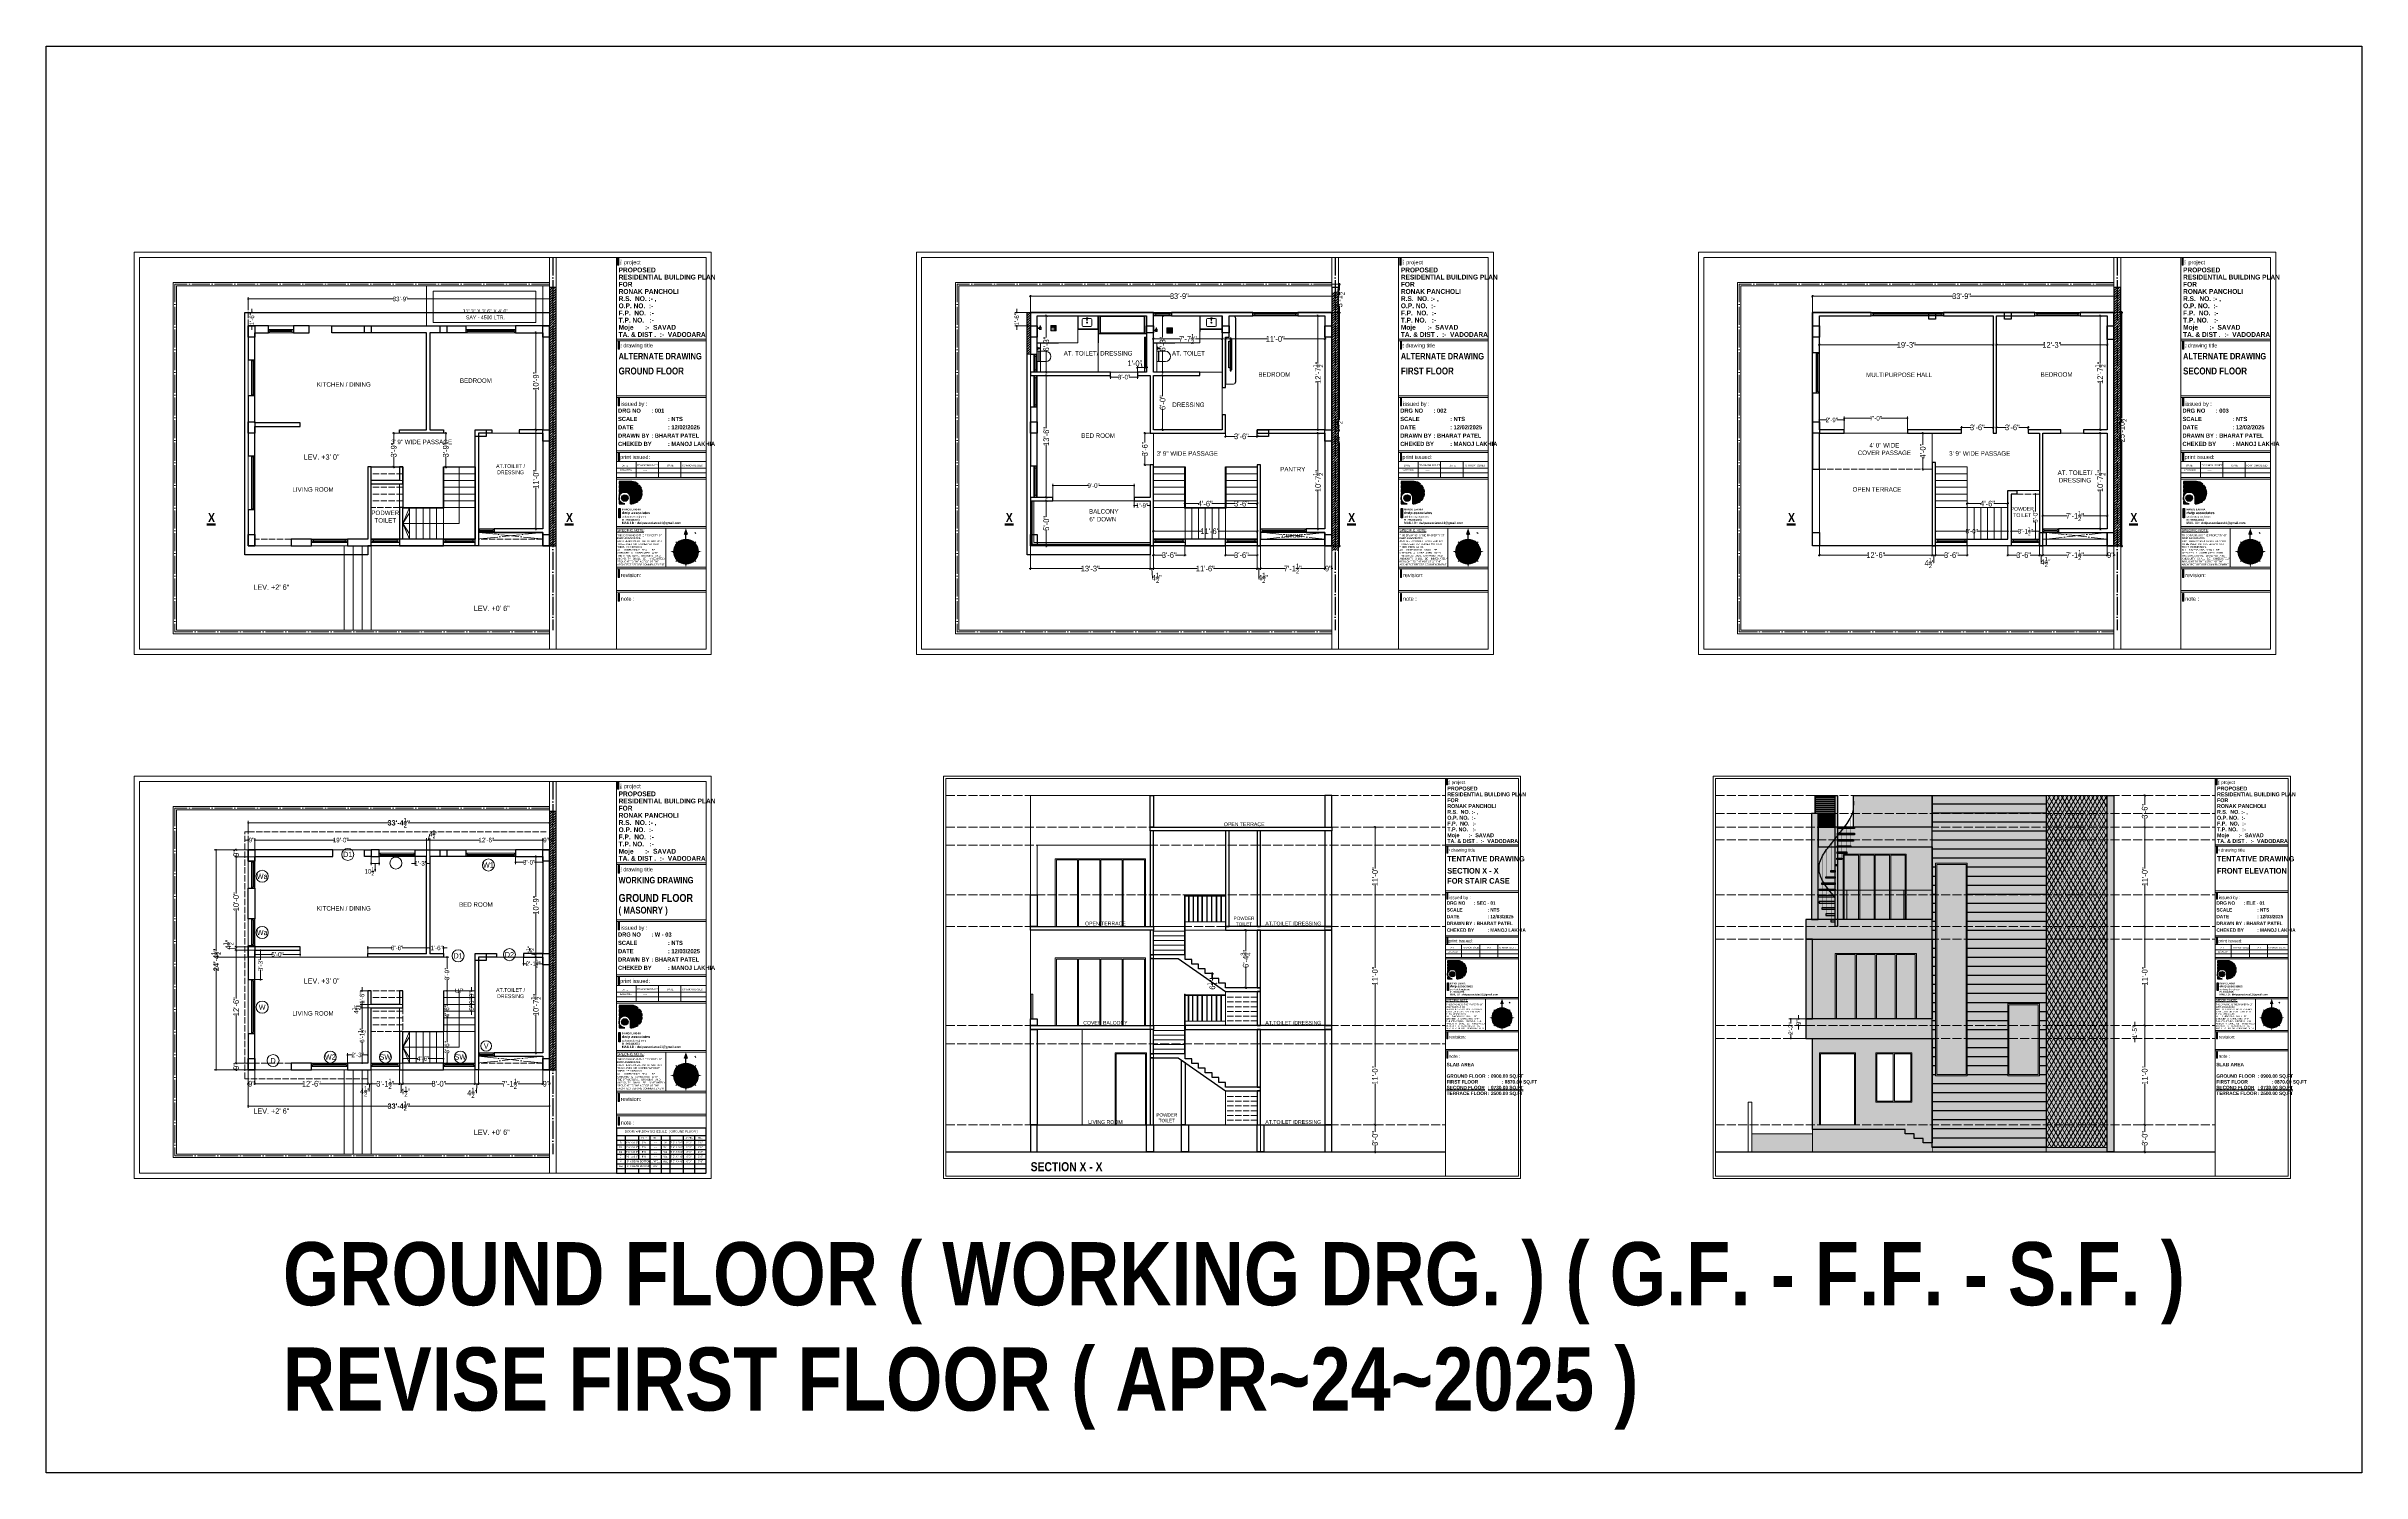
# Model space of a CAD drawing. Header units: millimetres. Extents: x 56222 to 154462, y -172610 to -121287.
# Drawn here: x 147734 to 150812, y -171621 to -169724 of the extents above; entities that cross this region are included whole.
import ezdxf
from ezdxf.enums import TextEntityAlignment as Align

# ---------------------------------------------------------------- set-up
doc = ezdxf.new("R2010")
doc.units = ezdxf.units.MM
doc.header["$MEASUREMENT"] = 0
doc.header["$PDMODE"] = 35
doc.linetypes.add('ACAD_ISO02W100', pattern=[15, 12, -3])
doc.linetypes.add('ACAD_ISO04W100', pattern=[30, 24, -3, 0, -3])
doc.layers.get('Defpoints').update_dxf_attribs({"color": 220})
for name, color, linetype, lineweight in [('@~LEVEL GRID LINE', 43, 'ACAD_ISO02W100', 9), ('CENTERLINE ( COLUMN ) ~ DIM', 7, 'Continuous', 9), ('COLUMN', 1, 'Continuous', 30), ('ELEVATION', 250, 'Continuous', 9), ('ELEVATION ( D~W~RaiL )', 250, 'Continuous', 9), ('ELEVATION ( HATCH )', 251, 'Continuous', 9), ('ELEVATION ( SPIRAL STAIR )', 250, 'Continuous', 9), ('ELEVATION ( WALL COLOUR ) X_', 7, 'Continuous', 9), ('Farniture', 59, 'Continuous', 25), ('FIRST FLOOR', 7, 'Continuous', 9), ('FIRST FLOOR ( DIM )', 250, 'Continuous', 9), ('FIRST FLOOR ( DW_RAIL )', 7, 'Continuous', 9), ('FIRST FLOOR ( TEXT )', 7, 'Continuous', 9), ('FIRST FLOOR_( PLine )_', 251, 'Continuous', 30), ('FIRST FLOOR_( STAIR )', 251, 'Continuous', 9), ('FURNITURE', 34, 'Continuous', 9), ('GROUND FLOOR', 7, 'Continuous', 9), ('GROUND FLOOR  ( DIM )', 7, 'Continuous', 9), ('GROUND FLOOR  ( HATCH )', 251, 'Continuous', 9), ('GROUND FLOOR  ( PLINE )', 251, 'Continuous', 30), ('GROUND FLOOR ( DW_RAIL )', 7, 'Continuous', 9), ('GROUND FLOOR ( STAIR )', 251, 'Continuous', 9), ('plot boundary', 26, 'Continuous', 30), ('SECOND FLOOR', 7, 'Continuous', 9), ('SECOND FLOOR  ( PLINE )', 251, 'Continuous', 30), ('SECOND FLOOR ( DIM )', 7, 'Continuous', 9), ('SECOND FLOOR ( DW_RAIL )', 7, 'Continuous', 9), ('SECOND FLOOR ( PLine )', 7, 'Continuous', 30), ('SECOND FLOOR ( TEXT )', 7, 'Continuous', 9), ('SECTION', 7, 'Continuous', 9), ('SECTION ( DIM )', 250, 'Continuous', 18), ('SECTION ( D~W~RaiL )', 250, 'Continuous', 18), ('SECTION ( GLASS  COLOUR ) X_', 7, 'Continuous', 9), ('SECTION ( PLine )', 251, 'Continuous', 30), ('SECTION ( SLAB PLine )', 104, 'Continuous', 30), ('STAIRCASE', 45, 'Continuous', 25), ('X_PLOT', 1, 'Continuous', 9), ('X_SHEET', 7, 'Continuous', 9)]:
    doc.layers.add(name, color=color, linetype=linetype, lineweight=lineweight)
for name, color, linetype in [('ELEVATION ( GLASS COLOUR ) X_', 7, 'Continuous'), ('ELEVATION )~BOUNDRY ~( WALL COLOUR ) _', 7, 'Continuous'), ('GROUND FLOOR  ( Text )', 251, 'Continuous'), ('SECTION ( Text )', 250, 'Continuous')]:
    doc.layers.add(name, color=color, linetype=linetype)
doc.layers.add('XX~SLAB ( PLINE )', color=251, linetype='Continuous', plot=False)
doc.styles.add("AR_0'-0", font='arial.ttf')
doc.styles.add('AR_6', font='arial.ttf', dxfattribs={"height": 6})
doc.styles.add('Cn BT~6', font='swissc.ttf', dxfattribs={"height": 6})
doc.styles.add("Cn_BT_0'-0", font='swissc.ttf')
doc.styles.add('Cn_BT_7', font='swissc.ttf', dxfattribs={"height": 7})
doc.styles.add('Cn_BT_7½', font='swissc.ttf', dxfattribs={"height": 7.5})
doc.styles.add('DUTCH801', font='dutcheb.ttf', dxfattribs={"height": 6.5})
doc.styles.add('KATHA', font='swissc.ttf')
doc.styles.get("Standard").update_dxf_attribs({"font": 'arial.ttf', "height": 6})
doc.dimstyles.new('Cn BT~6', dxfattribs={"dimtxt": 0.18, "dimasz": 2.5, "dimexe": 2.5, "dimexo": 0, "dimgap": 0.09, "dimtad": 0, "dimdec": 3, "dimzin": 3, "dimdsep": 46, "dimlunit": 4, "dimtxsty": 'Cn BT~6', "dimblk": 'DOT', "dimcen": 0.09, "dimdle": 2, "dimclrd": 250, "dimclre": 250, "dimclrt": 5, "dimadec": 0, "dimazin": 0, "dimtfac": 0.75, "dimtdec": 3, "dimtofl": 0, "dimtmove": 0, "dimatfit": 3, "dimfxl": 1, "dimtolj": 1, "dimtzin": 0, "dimlwd": 15, "dimlwe": 15, "dimarcsym": 0})
doc.dimstyles.new('Cn_BT_7½', dxfattribs={"dimtxt": 9, "dimasz": 3, "dimexe": 1.5, "dimexo": 0, "dimgap": 0.09, "dimtad": 0, "dimdec": 3, "dimzin": 3, "dimdsep": 46, "dimlunit": 4, "dimtxsty": 'Cn_BT_7½', "dimblk": 'ARCHTICK', "dimcen": 0.09, "dimdle": 1.5, "dimclrd": 251, "dimclre": 251, "dimclrt": 14, "dimadec": 0, "dimazin": 0, "dimtfac": 0.75, "dimtdec": 3, "dimtofl": 0, "dimtmove": 0, "dimatfit": 3, "dimfxl": 0, "dimtolj": 1, "dimtzin": 0, "dimlwd": 15, "dimlwe": 15, "dimarcsym": 0})

# ---------------------------------------------------------------- blocks, each defined once
blk = doc.blocks.new('NORTH')
h = blk.add_hatch(color=9)
h.set_gradient(color1=(201, 201, 201), color2=(237, 237, 237), one_color=1, tint=0.93, name='SPHERICAL')
edge = h.paths.add_edge_path()
edge.add_arc((329168.4, -156620.1), 24.1, 0, 360)
at = {"layer": 'X_SHEET'}
for color, points in [(47, [(329153.4, -156609.4), (329153.4, -156605.1), (329157.7, -156605.1)]), (224, [(329168.4, -156574.8), (329168.4, -156588.4), (329164.1, -156586.7)]), (47, [(329165.3, -156602), (329168.4, -156598.9), (329171.4, -156602)]), (230, [(329172.6, -156586.7), (329168.4, -156588.4), (329168.4, -156574.8)]), (47, [(329179, -156605.1), (329183.3, -156605.1), (329183.3, -156609.4)]), (224, [(329143.4, -156619.9), (329144.3, -156618.2), (329138.4, -156619.9)]), (230, [(329144.3, -156621.6), (329143.4, -156619.9), (329138.4, -156619.9)]), (47, [(329147.2, -156620), (329150.3, -156617), (329150.3, -156623.1)]), (47, [(329153.4, -156635), (329153.4, -156630.7), (329157.7, -156635)]), (47, [(329171.4, -156638.2), (329165.3, -156638.1), (329168.3, -156641.2)]), (230, [(329166.7, -156644.1), (329168.4, -156645), (329168.4, -156650.1)]), (224, [(329168.4, -156645), (329170.1, -156644.1), (329168.4, -156650.1)]), (47, [(329179, -156635), (329183.3, -156630.7), (329183.3, -156635)]), (47, [(329186.5, -156623.1), (329186.5, -156617), (329189.5, -156620.1)]), (224, [(329193.3, -156619.9), (329192.5, -156618.2), (329198.4, -156619.9)]), (230, [(329192.5, -156621.6), (329193.3, -156619.9), (329198.4, -156619.9)])]:
    blk.add_hatch(color=color, dxfattribs=at).paths.add_polyline_path(points)
at = {"color": 250, "lineweight": 9}
for p, q in [((329151.3, -156603), (329149.2, -156600.9)), ((329167.6, -156618.3), (329159.1, -156597.8)), ((329169.1, -156618.3), (329177.6, -156597.8)), ((329185.4, -156603), (329187.6, -156600.9)), ((329146.1, -156610.8), (329166.6, -156619.3)), ((329146.1, -156629.3), (329166.6, -156620.8)), ((329151.3, -156637.1), (329149.2, -156639.2)), ((329159.1, -156642.4), (329167.6, -156621.8)), ((329177.6, -156642.4), (329169.1, -156621.8)), ((329170.1, -156619.3), (329190.7, -156610.8)), ((329170.1, -156620.8), (329190.7, -156629.3)), ((329185.4, -156637.1), (329187.6, -156639.2))]:
    blk.add_line(p, q, dxfattribs=at)
at = {"color": 254, "lineweight": 5}
for p, q in [((329185.4, -156582.8), (329187.6, -156585)), ((329166.5, -156620.1), (329161.2, -156620.1)), ((329167, -156618.7), (329163.3, -156615)), ((329167, -156621.4), (329163.3, -156625.1)), ((329168.4, -156618.2), (329168.4, -156612.9)), ((329168.4, -156621.9), (329168.4, -156627.2)), ((329169.7, -156618.7), (329173.4, -156615)), ((329169.7, -156621.4), (329173.4, -156625.1)), ((329170.2, -156620.1), (329175.5, -156620.1))]:
    blk.add_line(p, q, dxfattribs=at)
at = {"color": 1}
blk.add_line((329171.1, -156626.7), (329169.1, -156621.8), dxfattribs=at)
at = {"lineweight": 9}
for radius in [24.1, 21.1, 10.2, 7.18, 1.88]:
    blk.add_circle((329168.4, -156620.1), radius, dxfattribs=at)
at = {"layer": 'X_SHEET', "color": 29, "linetype": 'Continuous', "lineweight": 25}
blk.add_line((329168.4, -156595.9), (329168.4, -156588.4), dxfattribs=at)
at = {"layer": 'X_SHEET', "color": 26, "linetype": 'ByBlock', "lineweight": -2, "style": 'DUTCH801'}
for s, rotation, p in [('NW', 44.9141, (329156.2, -156607.4)), ('N', 359.9141, (329168.3, -156602.4)), ('S', 359.9141, (329168.4, -156634.9)), ('SE', 44.9141, (329178.9, -156630.5))]:
    blk.add_text(s, height=2.7, rotation=rotation, dxfattribs=at).set_placement(p, align=Align.TOP_CENTER)
for s, rotation, p in [('NE', 314.9141, (329178.9, -156609.6)), ('W', 89.9141, (329153.5, -156620)), ('SW', 314.9141, (329156.3, -156632.7)), ('E', 89.9141, (329186.1, -156619.8))]:
    blk.add_text(s, height=2.7, rotation=rotation, dxfattribs=at).set_placement(p, align=Align.CENTER)
blk = doc.blocks.new('logo')
at = {"layer": 'STAIRCASE', "linetype": 'Continuous', "ltscale": 15}
h = blk.add_hatch(color=0, dxfattribs=at)
edge = h.paths.add_edge_path()
edge.add_line((52190, -8439), (52132, -8439))
edge.add_line((52132, -8439), (52132, -8451))
edge.add_line((52132, -8451), (52219, -8451))
edge.add_arc((52186, -8490), 51, 49.5898, 85.3906)
edge = h.paths.add_edge_path()
edge.add_line((52225, -8457), (52132, -8457))
edge.add_line((52132, -8457), (52132, -8469))
edge.add_line((52132, -8469), (52233, -8469))
edge.add_arc((52186, -8490), 51, 24.196, 40.1809)
edge = h.paths.add_edge_path()
edge.add_line((52235, -8475), (52132, -8475))
edge.add_line((52132, -8475), (52132, -8487))
edge.add_line((52132, -8487), (52237, -8487))
edge.add_arc((52186, -8490), 51, 3.3421, 17.076)
edge = h.paths.add_edge_path()
edge.add_line((52237, -8493), (52175, -8493))
edge.add_arc((52158, -8514), 26.8, 19.8001, 51.8901, ccw=False)
edge.add_line((52184, -8505), (52235, -8505))
edge.add_arc((52186, -8490), 51, 342.9464, 356.6794)
edge = h.paths.add_edge_path()
edge.add_line((52233, -8511), (52184, -8511))
edge.add_line((52184, -8511), (52184, -8523))
edge.add_line((52184, -8523), (52225, -8523))
edge.add_arc((52186, -8490), 51, 319.8472, 335.8275)
edge = h.paths.add_edge_path()
edge.add_line((52219, -8528), (52184, -8528))
edge.add_line((52184, -8528), (52184, -8540))
edge.add_line((52184, -8540), (52190, -8540))
edge.add_arc((52186, -8490), 51, 274.8693, 310.4434)
edge = h.paths.add_edge_path()
edge.add_line((52136, -8528), (52132, -8528))
edge.add_line((52132, -8528), (52132, -8540))
edge.add_line((52132, -8540), (52158, -8540))
edge.add_arc((52158, -8514), 26.8, 213.4982, 270, ccw=False)
edge = h.paths.add_edge_path()
edge.add_line((52132, -8514), (52132, -8523))
edge.add_line((52132, -8523), (52133, -8523))
edge.add_arc((52158, -8514), 26.8, 180, 199.307, ccw=False)
edge = h.paths.add_edge_path()
edge.add_line((52132, -8511), (52132, -8511))
edge.add_line((52132, -8511), (52132, -8514))
edge.add_arc((52158, -8514), 26.8, 173.2545, 180, ccw=False)
edge = h.paths.add_edge_path()
edge.add_line((52142, -8493), (52132, -8493))
edge.add_line((52132, -8493), (52132, -8505))
edge.add_line((52132, -8505), (52133, -8505))
edge.add_arc((52158, -8514), 26.8, 128.1099, 160.1999, ccw=False)
edge = h.paths.add_edge_path()
edge.add_arc((52158, -8514), 14.8, 0, 360)
at = {"layer": 'STAIRCASE', "color": 0, "linetype": 'Continuous', "ltscale": 15}
blk.add_line((52184, -8540), (52184, -8505), dxfattribs=at)
for points in [[(52190, -8439), (52132, -8439), (52132, -8451), (52219, -8451, 0.157494)], [(52225, -8457), (52132, -8457), (52132, -8469), (52233, -8469, 0.06986)], [(52235, -8475), (52132, -8475), (52132, -8487), (52237, -8487, 0.059998)], [(52142, -8493), (52132, -8493), (52132, -8505), (52133, -8505, -0.140942)], [(52132, -8511), (52132, -8511), (52132, -8514, -0.029441)], [(52132, -8514), (52132, -8523), (52133, -8523, -0.084443)], [(52136, -8528), (52132, -8528), (52132, -8540), (52158, -8540, -0.251655)], [(52237, -8493), (52175, -8493, -0.140942), (52184, -8505), (52235, -8505, 0.059993)], [(52233, -8511), (52184, -8511), (52184, -8523), (52225, -8523, 0.069841)], [(52219, -8528), (52184, -8528), (52184, -8540), (52190, -8540, 0.15648)]]:
    blk.add_lwpolyline(points, format="xyb", close=True, dxfattribs=at)
blk.add_circle((52158, -8514), 14.8, dxfattribs=at)
blk.add_arc((52158, -8514), 26.8, 19.8001, 270, dxfattribs=at)
blk = doc.blocks.new('_ArchTick')
at = {"color": 0, "linetype": 'ByBlock', "const_width": 0.15}
blk.add_lwpolyline([(-0.5, -0.5), (0.5, 0.5)], dxfattribs=at)
blk = doc.blocks.new('*D9')
at = {"layer": 'Defpoints', "color": 0, "transparency": 16777216}
for p in [(149438.4, -170040.1), (149442.9, -170077.6), (149453.3, -170077.6)]:
    blk.add_point(p, dxfattribs=at)
at = {"layer": 'FIRST FLOOR ( DIM )', "color": 251, "lineweight": 15, "transparency": 16777216}
for p, q in [((149438.4, -170040.1), (149454.8, -170040.1)), ((149453.3, -170038.6), (149453.3, -170048.6)), ((149442.9, -170077.6), (149454.8, -170077.6)), ((149453.3, -170079.1), (149453.3, -170069.1))]:
    blk.add_line(p, q, dxfattribs=at)
at = {"layer": 'FIRST FLOOR ( DIM )', "color": 251, "lineweight": 15, "transparency": 16777216, "xscale": 3, "yscale": 3, "zscale": 3}
for p, rotation in [((149453.3, -170040.1), 90), ((149453.3, -170077.6), 270)]:
    blk.add_blockref('_ArchTick', p, dxfattribs=dict(at, rotation=rotation))
at = {"layer": 'FIRST FLOOR ( DIM )', "color": 14, "transparency": 16777216, "insert": (149453.3, -170058.8), "char_height": 7.5, "attachment_point": 5, "rotation": 90, "style": 'Cn_BT_7½'}
blk.add_mtext('\\A1;3\'-1{\\H0.750000x;\\S1/2;}"', dxfattribs=at)
blk = doc.blocks.new('*D10')
at = {"layer": 'Defpoints', "color": 0, "transparency": 16777216}
for p in [(149442.9, -170077.6), (149438.4, -170388.1), (149453.3, -170388.1)]:
    blk.add_point(p, dxfattribs=at)
at = {"layer": 'FIRST FLOOR ( DIM )', "color": 251, "lineweight": 15, "transparency": 16777216}
for p, q in [((149442.9, -170077.6), (149454.8, -170077.6)), ((149453.3, -170076.1), (149453.3, -170220.7)), ((149453.3, -170389.6), (149453.3, -170251)), ((149438.4, -170388.1), (149454.8, -170388.1))]:
    blk.add_line(p, q, dxfattribs=at)
at = {"layer": 'FIRST FLOOR ( DIM )', "color": 251, "lineweight": 15, "transparency": 16777216, "xscale": 3, "yscale": 3, "zscale": 3}
for p, rotation in [((149453.3, -170077.6), 90), ((149453.3, -170388.1), 270)]:
    blk.add_blockref('_ArchTick', p, dxfattribs=dict(at, rotation=rotation))
at = {"layer": 'FIRST FLOOR ( DIM )', "color": 14, "transparency": 16777216, "insert": (149450.3, -170235.8), "char_height": 7.5, "attachment_point": 5, "rotation": 90, "style": 'Cn_BT_7½'}
blk.add_mtext('\\A1;25\'-10{\\H0.750000x;\\S1/2;}"', dxfattribs=at)
blk = doc.blocks.new('*D11')
at = {"layer": 'Defpoints', "color": 0, "transparency": 16777216}
for p in [(149433.9, -170238.1), (149424.7, -170365.6), (149433.9, -170365.6)]:
    blk.add_point(p, dxfattribs=at)
at = {"layer": 'FIRST FLOOR ( DIM )', "color": 251, "lineweight": 15, "transparency": 16777216}
for p, q in [((149433.9, -170238.1), (149423.2, -170238.1)), ((149424.7, -170236.6), (149424.7, -170289.3)), ((149424.7, -170367.1), (149424.7, -170314.4)), ((149433.9, -170365.6), (149423.2, -170365.6))]:
    blk.add_line(p, q, dxfattribs=at)
at = {"layer": 'FIRST FLOOR ( DIM )', "color": 251, "lineweight": 15, "transparency": 16777216, "xscale": 3, "yscale": 3, "zscale": 3}
for p, rotation in [((149424.7, -170238.1), 90), ((149424.7, -170365.6), 270)]:
    blk.add_blockref('_ArchTick', p, dxfattribs=dict(at, rotation=rotation))
at = {"layer": 'FIRST FLOOR ( DIM )', "color": 14, "transparency": 16777216, "insert": (149424.7, -170301.8), "char_height": 7.5, "attachment_point": 5, "rotation": 90, "style": 'Cn_BT_7½'}
blk.add_mtext('\\A1;10\'-7{\\H0.750000x;\\S1/2;}"', dxfattribs=at)
blk = doc.blocks.new('*D12')
at = {"layer": 'Defpoints', "color": 0, "transparency": 16777216}
for p in [(149433.9, -170082.1), (149424.7, -170233.6), (149433.9, -170233.6)]:
    blk.add_point(p, dxfattribs=at)
at = {"layer": 'FIRST FLOOR ( DIM )', "color": 251, "lineweight": 15, "transparency": 16777216}
for p, q in [((149424.7, -170080.6), (149424.7, -170145.3)), ((149433.9, -170082.1), (149423.2, -170082.1)), ((149424.7, -170235.1), (149424.7, -170170.4)), ((149433.9, -170233.6), (149423.2, -170233.6))]:
    blk.add_line(p, q, dxfattribs=at)
at = {"layer": 'FIRST FLOOR ( DIM )', "color": 251, "lineweight": 15, "transparency": 16777216, "xscale": 3, "yscale": 3, "zscale": 3}
for p, rotation in [((149424.7, -170082.1), 90), ((149424.7, -170233.6), 270)]:
    blk.add_blockref('_ArchTick', p, dxfattribs=dict(at, rotation=rotation))
at = {"layer": 'FIRST FLOOR ( DIM )', "color": 14, "transparency": 16777216, "insert": (149424.7, -170157.8), "char_height": 7.5, "attachment_point": 5, "rotation": 90, "style": 'Cn_BT_7½'}
blk.add_mtext('\\A1;12\'-7{\\H0.750000x;\\S1/2;}"', dxfattribs=at)
blk = doc.blocks.new('*D13')
at = {"layer": 'Defpoints', "color": 0, "transparency": 16777216}
for p in [(149301.9, -170110.6), (149433.9, -170110.6), (149433.9, -170112.8)]:
    blk.add_point(p, dxfattribs=at)
at = {"layer": 'FIRST FLOOR ( DIM )', "color": 251, "lineweight": 15, "transparency": 16777216}
for p, q in [((149300.4, -170112.8), (149357.1, -170112.8)), ((149301.9, -170110.6), (149301.9, -170114.3)), ((149435.4, -170112.8), (149378.8, -170112.8)), ((149433.9, -170110.6), (149433.9, -170114.3))]:
    blk.add_line(p, q, dxfattribs=at)
at = {"layer": 'FIRST FLOOR ( DIM )', "color": 251, "lineweight": 15, "transparency": 16777216, "xscale": 3, "yscale": 3, "zscale": 3, "rotation": 180}
blk.add_blockref('_ArchTick', (149301.9, -170112.8), dxfattribs=at)
at = {"layer": 'FIRST FLOOR ( DIM )', "color": 251, "lineweight": 15, "transparency": 16777216, "xscale": 3, "yscale": 3, "zscale": 3}
blk.add_blockref('_ArchTick', (149433.9, -170112.8), dxfattribs=at)
at = {"layer": 'FIRST FLOOR ( DIM )', "color": 14, "transparency": 16777216, "insert": (149367.9, -170112.8), "char_height": 7.5, "attachment_point": 5, "style": 'Cn_BT_7½'}
blk.add_mtext('\\A1;11\'-0"', dxfattribs=at)
blk = doc.blocks.new('*D14')
at = {"layer": 'Defpoints', "color": 0, "transparency": 16777216}
for p in [(149205.9, -170110.6), (149205.9, -170112.8), (149297.4, -170110.6)]:
    blk.add_point(p, dxfattribs=at)
at = {"layer": 'FIRST FLOOR ( DIM )', "color": 251, "lineweight": 15, "transparency": 16777216}
for p, q in [((149204.4, -170112.8), (149241.5, -170112.8)), ((149205.9, -170110.6), (149205.9, -170114.3)), ((149298.9, -170112.8), (149261.9, -170112.8)), ((149297.4, -170110.6), (149297.4, -170114.3))]:
    blk.add_line(p, q, dxfattribs=at)
at = {"layer": 'FIRST FLOOR ( DIM )', "color": 251, "lineweight": 15, "transparency": 16777216, "xscale": 3, "yscale": 3, "zscale": 3, "rotation": 180}
blk.add_blockref('_ArchTick', (149205.9, -170112.8), dxfattribs=at)
at = {"layer": 'FIRST FLOOR ( DIM )', "color": 251, "lineweight": 15, "transparency": 16777216, "xscale": 3, "yscale": 3, "zscale": 3}
blk.add_blockref('_ArchTick', (149297.4, -170112.8), dxfattribs=at)
at = {"layer": 'FIRST FLOOR ( DIM )', "color": 14, "transparency": 16777216, "insert": (149251.7, -170112.8), "char_height": 7.5, "attachment_point": 5, "style": 'Cn_BT_7½'}
blk.add_mtext('\\A1;7\'-7{\\H0.750000x;\\S1/2;}"', dxfattribs=at)
blk = doc.blocks.new('*D15')
at = {"layer": 'Defpoints', "color": 0, "transparency": 16777216}
for p in [(149042.4, -170056), (149042.4, -170077.6), (149447.4, -170077.6)]:
    blk.add_point(p, dxfattribs=at)
at = {"layer": 'FIRST FLOOR ( DIM )', "color": 251, "lineweight": 15, "transparency": 16777216}
for p, q in [((149040.9, -170056), (149229.4, -170056)), ((149042.4, -170077.6), (149042.4, -170054.5)), ((149448.9, -170056), (149251.5, -170056)), ((149447.4, -170077.6), (149447.4, -170054.5))]:
    blk.add_line(p, q, dxfattribs=at)
at = {"layer": 'FIRST FLOOR ( DIM )', "color": 251, "lineweight": 15, "transparency": 16777216, "xscale": 3, "yscale": 3, "zscale": 3, "rotation": 180}
blk.add_blockref('_ArchTick', (149042.4, -170056), dxfattribs=at)
at = {"layer": 'FIRST FLOOR ( DIM )', "color": 251, "lineweight": 15, "transparency": 16777216, "xscale": 3, "yscale": 3, "zscale": 3}
blk.add_blockref('_ArchTick', (149447.4, -170056), dxfattribs=at)
at = {"layer": 'FIRST FLOOR ( DIM )', "color": 14, "transparency": 16777216, "insert": (149240.4, -170056), "char_height": 7.5, "attachment_point": 5, "style": 'Cn_BT_7½'}
blk.add_mtext('\\A1;33\'-9"', dxfattribs=at)
blk = doc.blocks.new('*D16')
at = {"layer": 'Defpoints', "color": 0, "transparency": 16777216}
for p in [(149205.9, -170361.1), (149343.9, -170361.1), (149343.9, -170368.6)]:
    blk.add_point(p, dxfattribs=at)
at = {"layer": 'FIRST FLOOR ( DIM )', "color": 251, "lineweight": 15, "transparency": 16777216}
for p, q in [((149204.4, -170368.6), (149270.1, -170368.6)), ((149205.9, -170361.1), (149205.9, -170370.1)), ((149345.4, -170368.6), (149291.8, -170368.6)), ((149343.9, -170361.1), (149343.9, -170370.1))]:
    blk.add_line(p, q, dxfattribs=at)
at = {"layer": 'FIRST FLOOR ( DIM )', "color": 251, "lineweight": 15, "transparency": 16777216, "xscale": 3, "yscale": 3, "zscale": 3, "rotation": 180}
blk.add_blockref('_ArchTick', (149205.9, -170368.6), dxfattribs=at)
at = {"layer": 'FIRST FLOOR ( DIM )', "color": 251, "lineweight": 15, "transparency": 16777216, "xscale": 3, "yscale": 3, "zscale": 3}
blk.add_blockref('_ArchTick', (149343.9, -170368.6), dxfattribs=at)
at = {"layer": 'FIRST FLOOR ( DIM )', "color": 14, "transparency": 16777216, "insert": (149280.9, -170368.6), "char_height": 7.5, "attachment_point": 5, "style": 'Cn_BT_7½'}
blk.add_mtext('\\A1;11\'-6"', dxfattribs=at)
blk = doc.blocks.new('*D17')
at = {"layer": 'Defpoints', "color": 0, "transparency": 16777216}
for p in [(149301.9, -170336.3), (149343.9, -170331.9), (149343.9, -170336.3)]:
    blk.add_point(p, dxfattribs=at)
at = {"layer": 'FIRST FLOOR ( DIM )', "color": 251, "lineweight": 15, "transparency": 16777216}
for p, q in [((149300.4, -170331.9), (149314.4, -170331.9)), ((149301.9, -170336.3), (149301.9, -170330.4)), ((149345.4, -170331.9), (149331.5, -170331.9)), ((149343.9, -170336.3), (149343.9, -170330.4))]:
    blk.add_line(p, q, dxfattribs=at)
at = {"layer": 'FIRST FLOOR ( DIM )', "color": 251, "lineweight": 15, "transparency": 16777216, "xscale": 3, "yscale": 3, "zscale": 3, "rotation": 180}
blk.add_blockref('_ArchTick', (149301.9, -170331.9), dxfattribs=at)
at = {"layer": 'FIRST FLOOR ( DIM )', "color": 251, "lineweight": 15, "transparency": 16777216, "xscale": 3, "yscale": 3, "zscale": 3}
blk.add_blockref('_ArchTick', (149343.9, -170331.9), dxfattribs=at)
at = {"layer": 'FIRST FLOOR ( DIM )', "color": 14, "transparency": 16777216, "insert": (149322.9, -170331.9), "char_height": 7.5, "attachment_point": 5, "style": 'Cn_BT_7½'}
blk.add_mtext('\\A1;3\'-6"', dxfattribs=at)
blk = doc.blocks.new('*D18')
at = {"layer": 'Defpoints', "color": 0, "transparency": 16777216}
for p in [(149247.9, -170337.1), (149301.9, -170331.9), (149301.9, -170337.1)]:
    blk.add_point(p, dxfattribs=at)
at = {"layer": 'FIRST FLOOR ( DIM )', "color": 251, "lineweight": 15, "transparency": 16777216}
for p, q in [((149246.4, -170331.9), (149266.3, -170331.9)), ((149247.9, -170337.1), (149247.9, -170330.4)), ((149303.4, -170331.9), (149283.5, -170331.9)), ((149301.9, -170337.1), (149301.9, -170330.4))]:
    blk.add_line(p, q, dxfattribs=at)
at = {"layer": 'FIRST FLOOR ( DIM )', "color": 251, "lineweight": 15, "transparency": 16777216, "xscale": 3, "yscale": 3, "zscale": 3, "rotation": 180}
blk.add_blockref('_ArchTick', (149247.9, -170331.9), dxfattribs=at)
at = {"layer": 'FIRST FLOOR ( DIM )', "color": 251, "lineweight": 15, "transparency": 16777216, "xscale": 3, "yscale": 3, "zscale": 3}
blk.add_blockref('_ArchTick', (149301.9, -170331.9), dxfattribs=at)
at = {"layer": 'FIRST FLOOR ( DIM )', "color": 14, "transparency": 16777216, "insert": (149274.9, -170331.9), "char_height": 7.5, "attachment_point": 5, "style": 'Cn_BT_7½'}
blk.add_mtext('\\A1;4\'-6"', dxfattribs=at)
blk = doc.blocks.new('*D19')
at = {"layer": 'Defpoints', "color": 0, "transparency": 16777216}
for p in [(149042.4, -170388.1), (149201.4, -170388.1), (149201.4, -170418.3)]:
    blk.add_point(p, dxfattribs=at)
at = {"layer": 'FIRST FLOOR ( DIM )', "color": 251, "lineweight": 15, "transparency": 16777216}
for p, q in [((149042.4, -170388.1), (149042.4, -170419.8)), ((149201.4, -170388.1), (149201.4, -170419.8)), ((149040.9, -170418.3), (149111.1, -170418.3)), ((149202.9, -170418.3), (149132.8, -170418.3))]:
    blk.add_line(p, q, dxfattribs=at)
at = {"layer": 'FIRST FLOOR ( DIM )', "color": 251, "lineweight": 15, "transparency": 16777216, "xscale": 3, "yscale": 3, "zscale": 3, "rotation": 180}
blk.add_blockref('_ArchTick', (149042.4, -170418.3), dxfattribs=at)
at = {"layer": 'FIRST FLOOR ( DIM )', "color": 251, "lineweight": 15, "transparency": 16777216, "xscale": 3, "yscale": 3, "zscale": 3}
blk.add_blockref('_ArchTick', (149201.4, -170418.3), dxfattribs=at)
at = {"layer": 'FIRST FLOOR ( DIM )', "color": 14, "transparency": 16777216, "insert": (149121.9, -170418.3), "char_height": 7.5, "attachment_point": 5, "style": 'Cn_BT_7½'}
blk.add_mtext('\\A1;13\'-3"', dxfattribs=at)
blk = doc.blocks.new('*D20')
at = {"layer": 'Defpoints', "color": 0, "transparency": 16777216}
for p in [(149201.4, -170388.1), (149205.9, -170388.1), (149205.9, -170418.3)]:
    blk.add_point(p, dxfattribs=at)
at = {"layer": 'FIRST FLOOR ( DIM )', "color": 251, "lineweight": 15, "transparency": 16777216}
for p, q in [((149201.4, -170388.1), (149201.4, -170419.8)), ((149205.9, -170388.1), (149205.9, -170419.8)), ((149199.9, -170418.3), (149207.4, -170418.3)), ((149203.7, -170418.3), (149204.8, -170430.6)), ((149204.8, -170430.6), (149205, -170430.6))]:
    blk.add_line(p, q, dxfattribs=at)
at = {"layer": 'FIRST FLOOR ( DIM )', "color": 251, "lineweight": 15, "transparency": 16777216, "xscale": 3, "yscale": 3, "zscale": 3, "rotation": 180}
blk.add_blockref('_ArchTick', (149201.4, -170418.3), dxfattribs=at)
at = {"layer": 'FIRST FLOOR ( DIM )', "color": 251, "lineweight": 15, "transparency": 16777216, "xscale": 3, "yscale": 3, "zscale": 3}
blk.add_blockref('_ArchTick', (149205.9, -170418.3), dxfattribs=at)
at = {"layer": 'FIRST FLOOR ( DIM )', "color": 14, "transparency": 16777216, "insert": (149210.4, -170430.6), "char_height": 7.5, "attachment_point": 5, "style": 'Cn_BT_7½'}
blk.add_mtext('\\A1;4{\\H0.750000x;\\S1/2;}"', dxfattribs=at)
blk = doc.blocks.new('*D21')
at = {"layer": 'Defpoints', "color": 0, "transparency": 16777216}
for p in [(149205.9, -170388.1), (149247.9, -170388.1), (149247.9, -170400.3)]:
    blk.add_point(p, dxfattribs=at)
at = {"layer": 'FIRST FLOOR ( DIM )', "color": 251, "lineweight": 15, "transparency": 16777216}
for p, q in [((149205.9, -170388.1), (149205.9, -170401.8)), ((149247.9, -170388.1), (149247.9, -170401.8)), ((149204.4, -170400.3), (149218.4, -170400.3)), ((149249.4, -170400.3), (149235.5, -170400.3))]:
    blk.add_line(p, q, dxfattribs=at)
at = {"layer": 'FIRST FLOOR ( DIM )', "color": 251, "lineweight": 15, "transparency": 16777216, "xscale": 3, "yscale": 3, "zscale": 3, "rotation": 180}
blk.add_blockref('_ArchTick', (149205.9, -170400.3), dxfattribs=at)
at = {"layer": 'FIRST FLOOR ( DIM )', "color": 251, "lineweight": 15, "transparency": 16777216, "xscale": 3, "yscale": 3, "zscale": 3}
blk.add_blockref('_ArchTick', (149247.9, -170400.3), dxfattribs=at)
at = {"layer": 'FIRST FLOOR ( DIM )', "color": 14, "transparency": 16777216, "insert": (149226.9, -170400.3), "char_height": 7.5, "attachment_point": 5, "style": 'Cn_BT_7½'}
blk.add_mtext('\\A1;3\'-6"', dxfattribs=at)
blk = doc.blocks.new('*D22')
at = {"layer": 'Defpoints', "color": 0, "transparency": 16777216}
for p in [(149301.9, -170388.1), (149343.9, -170388.1), (149343.9, -170400.3)]:
    blk.add_point(p, dxfattribs=at)
at = {"layer": 'FIRST FLOOR ( DIM )', "color": 251, "lineweight": 15, "transparency": 16777216}
for p, q in [((149301.9, -170388.1), (149301.9, -170401.8)), ((149343.9, -170388.1), (149343.9, -170401.8)), ((149300.4, -170400.3), (149314.4, -170400.3)), ((149345.4, -170400.3), (149331.5, -170400.3))]:
    blk.add_line(p, q, dxfattribs=at)
at = {"layer": 'FIRST FLOOR ( DIM )', "color": 251, "lineweight": 15, "transparency": 16777216, "xscale": 3, "yscale": 3, "zscale": 3, "rotation": 180}
blk.add_blockref('_ArchTick', (149301.9, -170400.3), dxfattribs=at)
at = {"layer": 'FIRST FLOOR ( DIM )', "color": 251, "lineweight": 15, "transparency": 16777216, "xscale": 3, "yscale": 3, "zscale": 3}
blk.add_blockref('_ArchTick', (149343.9, -170400.3), dxfattribs=at)
at = {"layer": 'FIRST FLOOR ( DIM )', "color": 14, "transparency": 16777216, "insert": (149322.9, -170400.3), "char_height": 7.5, "attachment_point": 5, "style": 'Cn_BT_7½'}
blk.add_mtext('\\A1;3\'-6"', dxfattribs=at)
blk = doc.blocks.new('*D23')
at = {"layer": 'Defpoints', "color": 0, "transparency": 16777216}
for p in [(149343.9, -170388.1), (149348.4, -170388.1), (149348.4, -170418.3)]:
    blk.add_point(p, dxfattribs=at)
at = {"layer": 'FIRST FLOOR ( DIM )', "color": 251, "lineweight": 15, "transparency": 16777216}
for p, q in [((149343.9, -170388.1), (149343.9, -170419.8)), ((149348.4, -170388.1), (149348.4, -170419.8)), ((149342.4, -170418.3), (149349.9, -170418.3)), ((149346.2, -170418.3), (149346.2, -170430.5)), ((149346.2, -170430.5), (149346.3, -170430.5))]:
    blk.add_line(p, q, dxfattribs=at)
at = {"layer": 'FIRST FLOOR ( DIM )', "color": 251, "lineweight": 15, "transparency": 16777216, "xscale": 3, "yscale": 3, "zscale": 3, "rotation": 180}
blk.add_blockref('_ArchTick', (149343.9, -170418.3), dxfattribs=at)
at = {"layer": 'FIRST FLOOR ( DIM )', "color": 251, "lineweight": 15, "transparency": 16777216, "xscale": 3, "yscale": 3, "zscale": 3}
blk.add_blockref('_ArchTick', (149348.4, -170418.3), dxfattribs=at)
at = {"layer": 'FIRST FLOOR ( DIM )', "color": 14, "transparency": 16777216, "insert": (149351.7, -170430.5), "char_height": 7.5, "attachment_point": 5, "style": 'Cn_BT_7½'}
blk.add_mtext('\\A1;4{\\H0.750000x;\\S1/2;}"', dxfattribs=at)
blk = doc.blocks.new('*D24')
at = {"layer": 'Defpoints', "color": 0, "transparency": 16777216}
for p in [(149348.4, -170388.1), (149433.9, -170388.1), (149433.9, -170418.3)]:
    blk.add_point(p, dxfattribs=at)
at = {"layer": 'FIRST FLOOR ( DIM )', "color": 251, "lineweight": 15, "transparency": 16777216}
for p, q in [((149348.4, -170388.1), (149348.4, -170419.8)), ((149433.9, -170388.1), (149433.9, -170419.8)), ((149346.9, -170418.3), (149381, -170418.3)), ((149435.4, -170418.3), (149401.4, -170418.3))]:
    blk.add_line(p, q, dxfattribs=at)
at = {"layer": 'FIRST FLOOR ( DIM )', "color": 251, "lineweight": 15, "transparency": 16777216, "xscale": 3, "yscale": 3, "zscale": 3, "rotation": 180}
blk.add_blockref('_ArchTick', (149348.4, -170418.3), dxfattribs=at)
at = {"layer": 'FIRST FLOOR ( DIM )', "color": 251, "lineweight": 15, "transparency": 16777216, "xscale": 3, "yscale": 3, "zscale": 3}
blk.add_blockref('_ArchTick', (149433.9, -170418.3), dxfattribs=at)
at = {"layer": 'FIRST FLOOR ( DIM )', "color": 14, "transparency": 16777216, "insert": (149391.2, -170418.3), "char_height": 7.5, "attachment_point": 5, "style": 'Cn_BT_7½'}
blk.add_mtext('\\A1;7\'-1{\\H0.750000x;\\S1/2;}"', dxfattribs=at)
blk = doc.blocks.new('*D25')
at = {"layer": 'Defpoints', "color": 0, "transparency": 16777216}
for p in [(149433.9, -170388.1), (149442.9, -170388.1), (149442.9, -170418.3)]:
    blk.add_point(p, dxfattribs=at)
at = {"layer": 'FIRST FLOOR ( DIM )', "color": 251, "lineweight": 15, "transparency": 16777216}
for p, q in [((149433.9, -170388.1), (149433.9, -170419.8)), ((149442.9, -170388.1), (149442.9, -170419.8)), ((149432.4, -170418.3), (149434.8, -170418.3)), ((149444.4, -170418.3), (149442.1, -170418.3))]:
    blk.add_line(p, q, dxfattribs=at)
at = {"layer": 'FIRST FLOOR ( DIM )', "color": 251, "lineweight": 15, "transparency": 16777216, "xscale": 3, "yscale": 3, "zscale": 3, "rotation": 180}
blk.add_blockref('_ArchTick', (149433.9, -170418.3), dxfattribs=at)
at = {"layer": 'FIRST FLOOR ( DIM )', "color": 251, "lineweight": 15, "transparency": 16777216, "xscale": 3, "yscale": 3, "zscale": 3}
blk.add_blockref('_ArchTick', (149442.9, -170418.3), dxfattribs=at)
at = {"layer": 'FIRST FLOOR ( DIM )', "color": 14, "transparency": 16777216, "insert": (149438.4, -170418.3), "char_height": 7.5, "attachment_point": 5, "style": 'Cn_BT_7½'}
blk.add_mtext('\\A1;9"', dxfattribs=at)
blk = doc.blocks.new('*D26')
at = {"layer": 'Defpoints', "color": 0, "transparency": 16777216}
for p in [(149205.9, -170238.1), (149194.6, -170280.1), (149205.9, -170280.1)]:
    blk.add_point(p, dxfattribs=at)
at = {"layer": 'FIRST FLOOR ( DIM )', "color": 251, "lineweight": 15, "transparency": 16777216}
for p, q in [((149205.9, -170238.1), (149193.1, -170238.1)), ((149194.6, -170236.6), (149194.6, -170250.5)), ((149205.9, -170280.1), (149193.1, -170280.1)), ((149194.6, -170281.6), (149194.6, -170267.6))]:
    blk.add_line(p, q, dxfattribs=at)
at = {"layer": 'FIRST FLOOR ( DIM )', "color": 251, "lineweight": 15, "transparency": 16777216, "xscale": 3, "yscale": 3, "zscale": 3}
for p, rotation in [((149194.6, -170238.1), 90), ((149194.6, -170280.1), 270)]:
    blk.add_blockref('_ArchTick', p, dxfattribs=dict(at, rotation=rotation))
at = {"layer": 'FIRST FLOOR ( DIM )', "color": 14, "transparency": 16777216, "insert": (149194.6, -170259.1), "char_height": 7.5, "attachment_point": 5, "rotation": 90, "style": 'Cn_BT_7½'}
blk.add_mtext('\\A1;3\'-6"', dxfattribs=at)
blk = doc.blocks.new('*D27')
at = {"layer": 'Defpoints', "color": 0, "transparency": 16777216}
for p in [(149057.1, -170082.1), (149057.1, -170157.1), (149063.5, -170157.1)]:
    blk.add_point(p, dxfattribs=at)
at = {"layer": 'FIRST FLOOR ( DIM )', "color": 251, "lineweight": 15, "transparency": 16777216}
for p, q in [((149063.5, -170080.6), (149063.5, -170111.1)), ((149057.1, -170082.1), (149065, -170082.1)), ((149063.5, -170158.6), (149063.5, -170128.1)), ((149057.1, -170157.1), (149065, -170157.1))]:
    blk.add_line(p, q, dxfattribs=at)
at = {"layer": 'FIRST FLOOR ( DIM )', "color": 251, "lineweight": 15, "transparency": 16777216, "xscale": 3, "yscale": 3, "zscale": 3}
for p, rotation in [((149063.5, -170082.1), 90), ((149063.5, -170157.1), 270)]:
    blk.add_blockref('_ArchTick', p, dxfattribs=dict(at, rotation=rotation))
at = {"layer": 'FIRST FLOOR ( DIM )', "color": 14, "transparency": 16777216, "insert": (149063.5, -170119.6), "char_height": 7.5, "attachment_point": 5, "rotation": 90, "style": 'Cn_BT_7½'}
blk.add_mtext('\\A1;6\'-3"', dxfattribs=at)
blk = doc.blocks.new('*D28')
at = {"layer": 'Defpoints', "color": 0, "transparency": 16777216}
for p in [(149205.9, -170161.6), (149205.9, -170233.6), (149218.2, -170233.6)]:
    blk.add_point(p, dxfattribs=at)
at = {"layer": 'FIRST FLOOR ( DIM )', "color": 251, "lineweight": 15, "transparency": 16777216}
for p, q in [((149205.9, -170161.6), (149219.7, -170161.6)), ((149218.2, -170160.1), (149218.2, -170189.1)), ((149205.9, -170233.6), (149219.7, -170233.6)), ((149218.2, -170235.1), (149218.2, -170206.1))]:
    blk.add_line(p, q, dxfattribs=at)
at = {"layer": 'FIRST FLOOR ( DIM )', "color": 251, "lineweight": 15, "transparency": 16777216, "xscale": 3, "yscale": 3, "zscale": 3}
for p, rotation in [((149218.2, -170161.6), 90), ((149218.2, -170233.6), 270)]:
    blk.add_blockref('_ArchTick', p, dxfattribs=dict(at, rotation=rotation))
at = {"layer": 'FIRST FLOOR ( DIM )', "color": 14, "transparency": 16777216, "insert": (149218.2, -170197.6), "char_height": 7.5, "attachment_point": 5, "rotation": 90, "style": 'Cn_BT_7½'}
blk.add_mtext('\\A1;6\'-0"', dxfattribs=at)
blk = doc.blocks.new('*D29')
at = {"layer": 'Defpoints', "color": 0, "transparency": 16777216}
for p in [(149056.5, -170328.1), (149063.5, -170328.1), (149056.5, -170388.1)]:
    blk.add_point(p, dxfattribs=at)
at = {"layer": 'FIRST FLOOR ( DIM )', "color": 251, "lineweight": 15, "transparency": 16777216}
for p, q in [((149056.5, -170328.1), (149065, -170328.1)), ((149063.5, -170326.6), (149063.5, -170349.5)), ((149056.5, -170388.1), (149065, -170388.1)), ((149063.5, -170389.6), (149063.5, -170366.6))]:
    blk.add_line(p, q, dxfattribs=at)
at = {"layer": 'FIRST FLOOR ( DIM )', "color": 251, "lineweight": 15, "transparency": 16777216, "xscale": 3, "yscale": 3, "zscale": 3}
for p, rotation in [((149063.5, -170328.1), 90), ((149063.5, -170388.1), 270)]:
    blk.add_blockref('_ArchTick', p, dxfattribs=dict(at, rotation=rotation))
at = {"layer": 'FIRST FLOOR ( DIM )', "color": 14, "transparency": 16777216, "insert": (149063.5, -170358.1), "char_height": 7.5, "attachment_point": 5, "rotation": 90, "style": 'Cn_BT_7½'}
blk.add_mtext('\\A1;5\'-0"', dxfattribs=at)
blk = doc.blocks.new('*D30')
at = {"layer": 'Defpoints', "color": 0, "transparency": 16777216}
for p in [(150388.2, -170356.2), (150473.7, -170348.2), (150473.7, -170356.2)]:
    blk.add_point(p, dxfattribs=at)
at = {"layer": 'SECOND FLOOR ( DIM )', "color": 251, "lineweight": 15, "transparency": 16777216}
for p, q in [((150386.7, -170348.2), (150420.8, -170348.2)), ((150388.2, -170356.2), (150388.2, -170346.7)), ((150475.2, -170348.2), (150441.2, -170348.2)), ((150473.7, -170356.2), (150473.7, -170346.7))]:
    blk.add_line(p, q, dxfattribs=at)
at = {"layer": 'SECOND FLOOR ( DIM )', "color": 251, "lineweight": 15, "transparency": 16777216, "xscale": 3, "yscale": 3, "zscale": 3, "rotation": 180}
blk.add_blockref('_ArchTick', (150388.2, -170348.2), dxfattribs=at)
at = {"layer": 'SECOND FLOOR ( DIM )', "color": 251, "lineweight": 15, "transparency": 16777216, "xscale": 3, "yscale": 3, "zscale": 3}
blk.add_blockref('_ArchTick', (150473.7, -170348.2), dxfattribs=at)
at = {"layer": 'SECOND FLOOR ( DIM )', "color": 14, "transparency": 16777216, "insert": (150431, -170348.2), "char_height": 7.5, "attachment_point": 5, "style": 'Cn_BT_7½'}
blk.add_mtext('\\A1;7\'-1{\\H0.750000x;\\S1/2;}"', dxfattribs=at)
blk = doc.blocks.new('*D31')
at = {"layer": 'Defpoints', "color": 0, "transparency": 16777216}
for p in [(150482.7, -170077.6), (150478.2, -170388.1), (150493.1, -170388.1)]:
    blk.add_point(p, dxfattribs=at)
at = {"layer": 'SECOND FLOOR ( DIM )', "color": 251, "lineweight": 15, "transparency": 16777216}
for p, q in [((150482.7, -170077.6), (150494.6, -170077.6)), ((150493.1, -170076.1), (150493.1, -170217.7)), ((150493.1, -170389.6), (150493.1, -170248)), ((150478.2, -170388.1), (150494.6, -170388.1))]:
    blk.add_line(p, q, dxfattribs=at)
at = {"layer": 'SECOND FLOOR ( DIM )', "color": 251, "lineweight": 15, "transparency": 16777216, "xscale": 3, "yscale": 3, "zscale": 3}
for p, rotation in [((150493.1, -170077.6), 90), ((150493.1, -170388.1), 270)]:
    blk.add_blockref('_ArchTick', p, dxfattribs=dict(at, rotation=rotation))
at = {"layer": 'SECOND FLOOR ( DIM )', "color": 14, "transparency": 16777216, "insert": (150493.1, -170232.8), "char_height": 7.5, "attachment_point": 5, "rotation": 90, "style": 'Cn_BT_7½'}
blk.add_mtext('\\A1;25\'-10{\\H0.750000x;\\S1/2;}"', dxfattribs=at)
blk = doc.blocks.new('*D32')
at = {"layer": 'Defpoints', "color": 0, "transparency": 16777216}
for p in [(150473.7, -170238.1), (150464.5, -170365.6), (150473.7, -170365.6)]:
    blk.add_point(p, dxfattribs=at)
at = {"layer": 'SECOND FLOOR ( DIM )', "color": 251, "lineweight": 15, "transparency": 16777216}
for p, q in [((150473.7, -170238.1), (150463, -170238.1)), ((150464.5, -170236.6), (150464.5, -170289.3)), ((150464.5, -170367.1), (150464.5, -170314.4)), ((150473.7, -170365.6), (150463, -170365.6))]:
    blk.add_line(p, q, dxfattribs=at)
at = {"layer": 'SECOND FLOOR ( DIM )', "color": 251, "lineweight": 15, "transparency": 16777216, "xscale": 3, "yscale": 3, "zscale": 3}
for p, rotation in [((150464.5, -170238.1), 90), ((150464.5, -170365.6), 270)]:
    blk.add_blockref('_ArchTick', p, dxfattribs=dict(at, rotation=rotation))
at = {"layer": 'SECOND FLOOR ( DIM )', "color": 14, "transparency": 16777216, "insert": (150464.5, -170301.8), "char_height": 7.5, "attachment_point": 5, "rotation": 90, "style": 'Cn_BT_7½'}
blk.add_mtext('\\A1;10\'-7{\\H0.750000x;\\S1/2;}"', dxfattribs=at)
blk = doc.blocks.new('*D33')
at = {"layer": 'Defpoints', "color": 0, "transparency": 16777216}
for p in [(150473.7, -170082.1), (150464.5, -170233.6), (150473.7, -170233.6)]:
    blk.add_point(p, dxfattribs=at)
at = {"layer": 'SECOND FLOOR ( DIM )', "color": 251, "lineweight": 15, "transparency": 16777216}
for p, q in [((150464.5, -170080.6), (150464.5, -170145.3)), ((150473.7, -170082.1), (150463, -170082.1)), ((150464.5, -170235.1), (150464.5, -170170.4)), ((150473.7, -170233.6), (150463, -170233.6))]:
    blk.add_line(p, q, dxfattribs=at)
at = {"layer": 'SECOND FLOOR ( DIM )', "color": 251, "lineweight": 15, "transparency": 16777216, "xscale": 3, "yscale": 3, "zscale": 3}
for p, rotation in [((150464.5, -170082.1), 90), ((150464.5, -170233.6), 270)]:
    blk.add_blockref('_ArchTick', p, dxfattribs=dict(at, rotation=rotation))
at = {"layer": 'SECOND FLOOR ( DIM )', "color": 14, "transparency": 16777216, "insert": (150464.5, -170157.8), "char_height": 7.5, "attachment_point": 5, "rotation": 90, "style": 'Cn_BT_7½'}
blk.add_mtext('\\A1;12\'-7{\\H0.750000x;\\S1/2;}"', dxfattribs=at)
blk = doc.blocks.new('*D34')
at = {"layer": 'Defpoints', "color": 0, "transparency": 16777216}
for p in [(150326.7, -170110.6), (150473.7, -170110.6), (150473.7, -170120.8)]:
    blk.add_point(p, dxfattribs=at)
at = {"layer": 'SECOND FLOOR ( DIM )', "color": 251, "lineweight": 15, "transparency": 16777216}
for p, q in [((150326.7, -170110.6), (150326.7, -170122.3)), ((150473.7, -170110.6), (150473.7, -170122.3)), ((150325.2, -170120.8), (150389.4, -170120.8)), ((150475.2, -170120.8), (150411.1, -170120.8))]:
    blk.add_line(p, q, dxfattribs=at)
at = {"layer": 'SECOND FLOOR ( DIM )', "color": 251, "lineweight": 15, "transparency": 16777216, "xscale": 3, "yscale": 3, "zscale": 3, "rotation": 180}
blk.add_blockref('_ArchTick', (150326.7, -170120.8), dxfattribs=at)
at = {"layer": 'SECOND FLOOR ( DIM )', "color": 251, "lineweight": 15, "transparency": 16777216, "xscale": 3, "yscale": 3, "zscale": 3}
blk.add_blockref('_ArchTick', (150473.7, -170120.8), dxfattribs=at)
at = {"layer": 'SECOND FLOOR ( DIM )', "color": 14, "transparency": 16777216, "insert": (150400.2, -170120.8), "char_height": 7.5, "attachment_point": 5, "style": 'Cn_BT_7½'}
blk.add_mtext('\\A1;12\'-3"', dxfattribs=at)
blk = doc.blocks.new('*D35')
at = {"layer": 'Defpoints', "color": 0, "transparency": 16777216}
for p in [(150091.2, -170110.6), (150322.2, -170110.6), (150091.2, -170120.8)]:
    blk.add_point(p, dxfattribs=at)
at = {"layer": 'SECOND FLOOR ( DIM )', "color": 251, "lineweight": 15, "transparency": 16777216}
for p, q in [((150091.2, -170110.6), (150091.2, -170122.3)), ((150322.2, -170110.6), (150322.2, -170122.3)), ((150089.7, -170120.8), (150195.9, -170120.8)), ((150323.7, -170120.8), (150217.6, -170120.8))]:
    blk.add_line(p, q, dxfattribs=at)
at = {"layer": 'SECOND FLOOR ( DIM )', "color": 251, "lineweight": 15, "transparency": 16777216, "xscale": 3, "yscale": 3, "zscale": 3, "rotation": 180}
blk.add_blockref('_ArchTick', (150091.2, -170120.8), dxfattribs=at)
at = {"layer": 'SECOND FLOOR ( DIM )', "color": 251, "lineweight": 15, "transparency": 16777216, "xscale": 3, "yscale": 3, "zscale": 3}
blk.add_blockref('_ArchTick', (150322.2, -170120.8), dxfattribs=at)
at = {"layer": 'SECOND FLOOR ( DIM )', "color": 14, "transparency": 16777216, "insert": (150206.7, -170120.8), "char_height": 7.5, "attachment_point": 5, "style": 'Cn_BT_7½'}
blk.add_mtext('\\A1;19\'-3"', dxfattribs=at)
blk = doc.blocks.new('*D36')
at = {"layer": 'Defpoints', "color": 0, "transparency": 16777216}
for p in [(150082.2, -170056), (150082.2, -170077.6), (150487.2, -170077.6)]:
    blk.add_point(p, dxfattribs=at)
at = {"layer": 'SECOND FLOOR ( DIM )', "color": 251, "lineweight": 15, "transparency": 16777216}
for p, q in [((150080.7, -170056), (150269.2, -170056)), ((150082.2, -170077.6), (150082.2, -170054.5)), ((150488.7, -170056), (150291.3, -170056)), ((150487.2, -170077.6), (150487.2, -170054.5))]:
    blk.add_line(p, q, dxfattribs=at)
at = {"layer": 'SECOND FLOOR ( DIM )', "color": 251, "lineweight": 15, "transparency": 16777216, "xscale": 3, "yscale": 3, "zscale": 3, "rotation": 180}
blk.add_blockref('_ArchTick', (150082.2, -170056), dxfattribs=at)
at = {"layer": 'SECOND FLOOR ( DIM )', "color": 251, "lineweight": 15, "transparency": 16777216, "xscale": 3, "yscale": 3, "zscale": 3}
blk.add_blockref('_ArchTick', (150487.2, -170056), dxfattribs=at)
at = {"layer": 'SECOND FLOOR ( DIM )', "color": 14, "transparency": 16777216, "insert": (150280.2, -170056), "char_height": 7.5, "attachment_point": 5, "style": 'Cn_BT_7½'}
blk.add_mtext('\\A1;33\'-9"', dxfattribs=at)
blk = doc.blocks.new('_Dot')
at = {"color": 0, "linetype": 'ByBlock', "lineweight": -2}
blk.add_line((-0.5, 0), (-1, 0), dxfattribs=at)
at = {"color": 0, "linetype": 'ByBlock', "const_width": 0.5}
blk.add_lwpolyline([(-0.25, 0, 1), (0.25, 0, 1)], format="xyb", close=True, dxfattribs=at)
blk = doc.blocks.new('*D37')
at = {"layer": 'Defpoints', "color": 0, "transparency": 16777216}
for p in [(150245.7, -170361.1), (150341.7, -170361.1), (150341.7, -170368.6)]:
    blk.add_point(p, dxfattribs=at)
at = {"layer": 'SECOND FLOOR ( DIM )', "color": 250, "lineweight": 15, "transparency": 16777216}
for p, q in [((150245.7, -170361.1), (150245.7, -170371.1)), ((150248.2, -170368.6), (150286.9, -170368.6)), ((150339.2, -170368.6), (150300.6, -170368.6)), ((150341.7, -170361.1), (150341.7, -170371.1))]:
    blk.add_line(p, q, dxfattribs=at)
at = {"layer": 'SECOND FLOOR ( DIM )', "color": 250, "lineweight": 15, "transparency": 16777216, "xscale": 2.5, "yscale": 2.5, "zscale": 2.5, "rotation": 180}
blk.add_blockref('_Dot', (150245.7, -170368.6), dxfattribs=at)
at = {"layer": 'SECOND FLOOR ( DIM )', "color": 250, "lineweight": 15, "transparency": 16777216, "xscale": 2.5, "yscale": 2.5, "zscale": 2.5}
blk.add_blockref('_Dot', (150341.7, -170368.6), dxfattribs=at)
at = {"layer": 'SECOND FLOOR ( DIM )', "color": 5, "transparency": 16777216, "insert": (150293.7, -170368.6), "char_height": 6, "attachment_point": 5, "style": 'Cn BT~6'}
blk.add_mtext('\\A1;8\'-0"', dxfattribs=at)
blk = doc.blocks.new('*D38')
at = {"layer": 'Defpoints', "color": 0, "transparency": 16777216}
for p in [(150287.7, -170337.1), (150341.7, -170331.9), (150341.7, -170337.1)]:
    blk.add_point(p, dxfattribs=at)
at = {"layer": 'SECOND FLOOR ( DIM )', "color": 251, "lineweight": 15, "transparency": 16777216}
for p, q in [((150286.2, -170331.9), (150306.1, -170331.9)), ((150287.7, -170337.1), (150287.7, -170330.4)), ((150343.2, -170331.9), (150323.3, -170331.9)), ((150341.7, -170337.1), (150341.7, -170330.4))]:
    blk.add_line(p, q, dxfattribs=at)
at = {"layer": 'SECOND FLOOR ( DIM )', "color": 251, "lineweight": 15, "transparency": 16777216, "xscale": 3, "yscale": 3, "zscale": 3, "rotation": 180}
blk.add_blockref('_ArchTick', (150287.7, -170331.9), dxfattribs=at)
at = {"layer": 'SECOND FLOOR ( DIM )', "color": 251, "lineweight": 15, "transparency": 16777216, "xscale": 3, "yscale": 3, "zscale": 3}
blk.add_blockref('_ArchTick', (150341.7, -170331.9), dxfattribs=at)
at = {"layer": 'SECOND FLOOR ( DIM )', "color": 14, "transparency": 16777216, "insert": (150314.7, -170331.9), "char_height": 7.5, "attachment_point": 5, "style": 'Cn_BT_7½'}
blk.add_mtext('\\A1;4\'-6"', dxfattribs=at)
blk = doc.blocks.new('*D39')
at = {"layer": 'Defpoints', "color": 0, "transparency": 16777216}
for p in [(150091.2, -170388.1), (150241.2, -170388.1), (150241.2, -170400.3)]:
    blk.add_point(p, dxfattribs=at)
at = {"layer": 'SECOND FLOOR ( DIM )', "color": 251, "lineweight": 15, "transparency": 16777216}
for p, q in [((150091.2, -170388.1), (150091.2, -170401.8)), ((150241.2, -170388.1), (150241.2, -170401.8)), ((150089.7, -170400.3), (150155.4, -170400.3)), ((150242.7, -170400.3), (150177.1, -170400.3))]:
    blk.add_line(p, q, dxfattribs=at)
at = {"layer": 'SECOND FLOOR ( DIM )', "color": 251, "lineweight": 15, "transparency": 16777216, "xscale": 3, "yscale": 3, "zscale": 3, "rotation": 180}
blk.add_blockref('_ArchTick', (150091.2, -170400.3), dxfattribs=at)
at = {"layer": 'SECOND FLOOR ( DIM )', "color": 251, "lineweight": 15, "transparency": 16777216, "xscale": 3, "yscale": 3, "zscale": 3}
blk.add_blockref('_ArchTick', (150241.2, -170400.3), dxfattribs=at)
at = {"layer": 'SECOND FLOOR ( DIM )', "color": 14, "transparency": 16777216, "insert": (150166.2, -170400.3), "char_height": 7.5, "attachment_point": 5, "style": 'Cn_BT_7½'}
blk.add_mtext('\\A1;12\'-6"', dxfattribs=at)
blk = doc.blocks.new('*D40')
at = {"layer": 'Defpoints', "color": 0, "transparency": 16777216}
for p in [(150241.2, -170388.1), (150245.7, -170388.1), (150245.7, -170400.3)]:
    blk.add_point(p, dxfattribs=at)
at = {"layer": 'SECOND FLOOR ( DIM )', "color": 251, "lineweight": 15, "transparency": 16777216}
for p, q in [((150241.2, -170388.1), (150241.2, -170401.8)), ((150245.7, -170388.1), (150245.7, -170401.8)), ((150239.7, -170400.3), (150247.2, -170400.3)), ((150243.3, -170410.8), (150243.1, -170410.8)), ((150243.5, -170400.3), (150243.3, -170410.8))]:
    blk.add_line(p, q, dxfattribs=at)
at = {"layer": 'SECOND FLOOR ( DIM )', "color": 251, "lineweight": 15, "transparency": 16777216, "xscale": 3, "yscale": 3, "zscale": 3, "rotation": 180}
blk.add_blockref('_ArchTick', (150241.2, -170400.3), dxfattribs=at)
at = {"layer": 'SECOND FLOOR ( DIM )', "color": 251, "lineweight": 15, "transparency": 16777216, "xscale": 3, "yscale": 3, "zscale": 3}
blk.add_blockref('_ArchTick', (150245.7, -170400.3), dxfattribs=at)
at = {"layer": 'SECOND FLOOR ( DIM )', "color": 14, "transparency": 16777216, "insert": (150237.7, -170410.8), "char_height": 7.5, "attachment_point": 5, "style": 'Cn_BT_7½'}
blk.add_mtext('\\A1;4{\\H0.750000x;\\S1/2;}"', dxfattribs=at)
blk = doc.blocks.new('*D41')
at = {"layer": 'Defpoints', "color": 0, "transparency": 16777216}
for p in [(150245.7, -170388.1), (150287.7, -170388.1), (150287.7, -170400.3)]:
    blk.add_point(p, dxfattribs=at)
at = {"layer": 'SECOND FLOOR ( DIM )', "color": 251, "lineweight": 15, "transparency": 16777216}
for p, q in [((150245.7, -170388.1), (150245.7, -170401.8)), ((150287.7, -170388.1), (150287.7, -170401.8)), ((150244.2, -170400.3), (150258.2, -170400.3)), ((150289.2, -170400.3), (150275.3, -170400.3))]:
    blk.add_line(p, q, dxfattribs=at)
at = {"layer": 'SECOND FLOOR ( DIM )', "color": 251, "lineweight": 15, "transparency": 16777216, "xscale": 3, "yscale": 3, "zscale": 3, "rotation": 180}
blk.add_blockref('_ArchTick', (150245.7, -170400.3), dxfattribs=at)
at = {"layer": 'SECOND FLOOR ( DIM )', "color": 251, "lineweight": 15, "transparency": 16777216, "xscale": 3, "yscale": 3, "zscale": 3}
blk.add_blockref('_ArchTick', (150287.7, -170400.3), dxfattribs=at)
at = {"layer": 'SECOND FLOOR ( DIM )', "color": 14, "transparency": 16777216, "insert": (150266.7, -170400.3), "char_height": 7.5, "attachment_point": 5, "style": 'Cn_BT_7½'}
blk.add_mtext('\\A1;3\'-6"', dxfattribs=at)
blk = doc.blocks.new('*D42')
at = {"layer": 'Defpoints', "color": 0, "transparency": 16777216}
for p in [(150341.7, -170388.1), (150383.7, -170388.1), (150383.7, -170400.3)]:
    blk.add_point(p, dxfattribs=at)
at = {"layer": 'SECOND FLOOR ( DIM )', "color": 251, "lineweight": 15, "transparency": 16777216}
for p, q in [((150341.7, -170388.1), (150341.7, -170401.8)), ((150383.7, -170388.1), (150383.7, -170401.8)), ((150340.2, -170400.3), (150354.2, -170400.3)), ((150385.2, -170400.3), (150371.3, -170400.3))]:
    blk.add_line(p, q, dxfattribs=at)
at = {"layer": 'SECOND FLOOR ( DIM )', "color": 251, "lineweight": 15, "transparency": 16777216, "xscale": 3, "yscale": 3, "zscale": 3, "rotation": 180}
blk.add_blockref('_ArchTick', (150341.7, -170400.3), dxfattribs=at)
at = {"layer": 'SECOND FLOOR ( DIM )', "color": 251, "lineweight": 15, "transparency": 16777216, "xscale": 3, "yscale": 3, "zscale": 3}
blk.add_blockref('_ArchTick', (150383.7, -170400.3), dxfattribs=at)
at = {"layer": 'SECOND FLOOR ( DIM )', "color": 14, "transparency": 16777216, "insert": (150362.7, -170400.3), "char_height": 7.5, "attachment_point": 5, "style": 'Cn_BT_7½'}
blk.add_mtext('\\A1;3\'-6"', dxfattribs=at)
blk = doc.blocks.new('*D43')
at = {"layer": 'Defpoints', "color": 0, "transparency": 16777216}
for p in [(149051.4, -170161.6), (149051.4, -170323.6), (149063.5, -170323.6)]:
    blk.add_point(p, dxfattribs=at)
at = {"layer": 'FIRST FLOOR ( DIM )', "color": 251, "lineweight": 15, "transparency": 16777216}
for p, q in [((149051.4, -170161.6), (149065, -170161.6)), ((149063.5, -170160.1), (149063.5, -170231.7)), ((149063.5, -170325.1), (149063.5, -170253.4)), ((149051.4, -170323.6), (149065, -170323.6))]:
    blk.add_line(p, q, dxfattribs=at)
at = {"layer": 'FIRST FLOOR ( DIM )', "color": 251, "lineweight": 15, "transparency": 16777216, "xscale": 3, "yscale": 3, "zscale": 3}
for p, rotation in [((149063.5, -170161.6), 90), ((149063.5, -170323.6), 270)]:
    blk.add_blockref('_ArchTick', p, dxfattribs=dict(at, rotation=rotation))
at = {"layer": 'FIRST FLOOR ( DIM )', "color": 14, "transparency": 16777216, "insert": (149063.5, -170242.6), "char_height": 7.5, "attachment_point": 5, "rotation": 90, "style": 'Cn_BT_7½'}
blk.add_mtext('\\A1;13\'-6"', dxfattribs=at)
blk = doc.blocks.new('*D44')
at = {"layer": 'Defpoints', "color": 0, "transparency": 16777216}
for p in [(150383.7, -170388.1), (150388.2, -170388.1), (150388.2, -170400.3)]:
    blk.add_point(p, dxfattribs=at)
at = {"layer": 'SECOND FLOOR ( DIM )', "color": 251, "lineweight": 15, "transparency": 16777216}
for p, q in [((150383.7, -170388.1), (150383.7, -170401.8)), ((150388.2, -170388.1), (150388.2, -170401.8)), ((150382.2, -170400.3), (150389.7, -170400.3)), ((150386, -170400.3), (150386.2, -170409.5)), ((150386.2, -170409.5), (150386.4, -170409.5))]:
    blk.add_line(p, q, dxfattribs=at)
at = {"layer": 'SECOND FLOOR ( DIM )', "color": 251, "lineweight": 15, "transparency": 16777216, "xscale": 3, "yscale": 3, "zscale": 3, "rotation": 180}
blk.add_blockref('_ArchTick', (150383.7, -170400.3), dxfattribs=at)
at = {"layer": 'SECOND FLOOR ( DIM )', "color": 251, "lineweight": 15, "transparency": 16777216, "xscale": 3, "yscale": 3, "zscale": 3}
blk.add_blockref('_ArchTick', (150388.2, -170400.3), dxfattribs=at)
at = {"layer": 'SECOND FLOOR ( DIM )', "color": 14, "transparency": 16777216, "insert": (150391.8, -170409.5), "char_height": 7.5, "attachment_point": 5, "style": 'Cn_BT_7½'}
blk.add_mtext('\\A1;4{\\H0.750000x;\\S1/2;}"', dxfattribs=at)
blk = doc.blocks.new('*D45')
at = {"layer": 'Defpoints', "color": 0, "transparency": 16777216}
for p in [(150388.2, -170388.1), (150473.7, -170388.1), (150473.7, -170400.3)]:
    blk.add_point(p, dxfattribs=at)
at = {"layer": 'SECOND FLOOR ( DIM )', "color": 251, "lineweight": 15, "transparency": 16777216}
for p, q in [((150388.2, -170388.1), (150388.2, -170401.8)), ((150473.7, -170388.1), (150473.7, -170401.8)), ((150386.7, -170400.3), (150420.8, -170400.3)), ((150475.2, -170400.3), (150441.2, -170400.3))]:
    blk.add_line(p, q, dxfattribs=at)
at = {"layer": 'SECOND FLOOR ( DIM )', "color": 251, "lineweight": 15, "transparency": 16777216, "xscale": 3, "yscale": 3, "zscale": 3, "rotation": 180}
blk.add_blockref('_ArchTick', (150388.2, -170400.3), dxfattribs=at)
at = {"layer": 'SECOND FLOOR ( DIM )', "color": 251, "lineweight": 15, "transparency": 16777216, "xscale": 3, "yscale": 3, "zscale": 3}
blk.add_blockref('_ArchTick', (150473.7, -170400.3), dxfattribs=at)
at = {"layer": 'SECOND FLOOR ( DIM )', "color": 14, "transparency": 16777216, "insert": (150431, -170400.3), "char_height": 7.5, "attachment_point": 5, "style": 'Cn_BT_7½'}
blk.add_mtext('\\A1;7\'-1{\\H0.750000x;\\S1/2;}"', dxfattribs=at)
blk = doc.blocks.new('*D46')
at = {"layer": 'Defpoints', "color": 0, "transparency": 16777216}
for p in [(150473.7, -170388.1), (150482.7, -170388.1), (150482.7, -170400.3)]:
    blk.add_point(p, dxfattribs=at)
at = {"layer": 'SECOND FLOOR ( DIM )', "color": 251, "lineweight": 15, "transparency": 16777216}
for p, q in [((150473.7, -170388.1), (150473.7, -170401.8)), ((150482.7, -170388.1), (150482.7, -170401.8)), ((150472.2, -170400.3), (150474.6, -170400.3)), ((150484.2, -170400.3), (150481.9, -170400.3))]:
    blk.add_line(p, q, dxfattribs=at)
at = {"layer": 'SECOND FLOOR ( DIM )', "color": 251, "lineweight": 15, "transparency": 16777216, "xscale": 3, "yscale": 3, "zscale": 3, "rotation": 180}
blk.add_blockref('_ArchTick', (150473.7, -170400.3), dxfattribs=at)
at = {"layer": 'SECOND FLOOR ( DIM )', "color": 251, "lineweight": 15, "transparency": 16777216, "xscale": 3, "yscale": 3, "zscale": 3}
blk.add_blockref('_ArchTick', (150482.7, -170400.3), dxfattribs=at)
at = {"layer": 'SECOND FLOOR ( DIM )', "color": 14, "transparency": 16777216, "insert": (150478.2, -170400.3), "char_height": 7.5, "attachment_point": 5, "style": 'Cn_BT_7½'}
blk.add_mtext('\\A1;9"', dxfattribs=at)
blk = doc.blocks.new('*D47')
at = {"layer": 'Defpoints', "color": 0, "transparency": 16777216}
for p in [(150245.7, -170238.1), (150228.7, -170286.1), (150241.2, -170286.1)]:
    blk.add_point(p, dxfattribs=at)
at = {"layer": 'SECOND FLOOR ( DIM )', "color": 251, "lineweight": 15, "transparency": 16777216}
for p, q in [((150245.7, -170238.1), (150227.2, -170238.1)), ((150228.7, -170236.6), (150228.7, -170253.5)), ((150241.2, -170286.1), (150227.2, -170286.1)), ((150228.7, -170287.6), (150228.7, -170270.7))]:
    blk.add_line(p, q, dxfattribs=at)
at = {"layer": 'SECOND FLOOR ( DIM )', "color": 251, "lineweight": 15, "transparency": 16777216, "xscale": 3, "yscale": 3, "zscale": 3}
for p, rotation in [((150228.7, -170238.1), 90), ((150228.7, -170286.1), 270)]:
    blk.add_blockref('_ArchTick', p, dxfattribs=dict(at, rotation=rotation))
at = {"layer": 'SECOND FLOOR ( DIM )', "color": 14, "transparency": 16777216, "insert": (150228.7, -170262.1), "char_height": 7.5, "attachment_point": 5, "rotation": 90, "style": 'Cn_BT_7½'}
blk.add_mtext('\\A1;4\'-0"', dxfattribs=at)
blk = doc.blocks.new('*D48')
at = {"layer": 'Defpoints', "color": 0, "transparency": 16777216}
for p in [(149301.9, -170238.1), (149343.9, -170238.1), (149343.9, -170242.4)]:
    blk.add_point(p, dxfattribs=at)
at = {"layer": 'FIRST FLOOR ( DIM )', "color": 251, "lineweight": 15, "transparency": 16777216}
for p, q in [((149300.4, -170242.4), (149314.4, -170242.4)), ((149301.9, -170238.1), (149301.9, -170243.9)), ((149345.4, -170242.4), (149331.5, -170242.4)), ((149343.9, -170238.1), (149343.9, -170243.9))]:
    blk.add_line(p, q, dxfattribs=at)
at = {"layer": 'FIRST FLOOR ( DIM )', "color": 251, "lineweight": 15, "transparency": 16777216, "xscale": 3, "yscale": 3, "zscale": 3, "rotation": 180}
blk.add_blockref('_ArchTick', (149301.9, -170242.4), dxfattribs=at)
at = {"layer": 'FIRST FLOOR ( DIM )', "color": 251, "lineweight": 15, "transparency": 16777216, "xscale": 3, "yscale": 3, "zscale": 3}
blk.add_blockref('_ArchTick', (149343.9, -170242.4), dxfattribs=at)
at = {"layer": 'FIRST FLOOR ( DIM )', "color": 14, "transparency": 16777216, "insert": (149322.9, -170242.4), "char_height": 7.5, "attachment_point": 5, "style": 'Cn_BT_7½'}
blk.add_mtext('\\A1;3\'-6"', dxfattribs=at)
blk = doc.blocks.new('*D49')
at = {"layer": 'Defpoints', "color": 0, "transparency": 16777216}
for p in [(150326.7, -170230.5), (150326.7, -170238.1), (150368.7, -170238.1)]:
    blk.add_point(p, dxfattribs=at)
at = {"layer": 'SECOND FLOOR ( DIM )', "color": 251, "lineweight": 15, "transparency": 16777216}
for p, q in [((150325.2, -170230.5), (150339.2, -170230.5)), ((150326.7, -170238.1), (150326.7, -170229)), ((150370.2, -170230.5), (150356.3, -170230.5)), ((150368.7, -170238.1), (150368.7, -170229))]:
    blk.add_line(p, q, dxfattribs=at)
at = {"layer": 'SECOND FLOOR ( DIM )', "color": 251, "lineweight": 15, "transparency": 16777216, "xscale": 3, "yscale": 3, "zscale": 3, "rotation": 180}
blk.add_blockref('_ArchTick', (150326.7, -170230.5), dxfattribs=at)
at = {"layer": 'SECOND FLOOR ( DIM )', "color": 251, "lineweight": 15, "transparency": 16777216, "xscale": 3, "yscale": 3, "zscale": 3}
blk.add_blockref('_ArchTick', (150368.7, -170230.5), dxfattribs=at)
at = {"layer": 'SECOND FLOOR ( DIM )', "color": 14, "transparency": 16777216, "insert": (150347.7, -170230.5), "char_height": 7.5, "attachment_point": 5, "style": 'Cn_BT_7½'}
blk.add_mtext('\\A1;3\'-6"', dxfattribs=at)
blk = doc.blocks.new('*D50')
at = {"layer": 'Defpoints', "color": 0, "transparency": 16777216}
for p in [(150280.2, -170230.5), (150280.2, -170238.1), (150322.2, -170238.1)]:
    blk.add_point(p, dxfattribs=at)
at = {"layer": 'SECOND FLOOR ( DIM )', "color": 251, "lineweight": 15, "transparency": 16777216}
for p, q in [((150278.7, -170230.5), (150292.7, -170230.5)), ((150280.2, -170238.1), (150280.2, -170229)), ((150323.7, -170230.5), (150309.8, -170230.5)), ((150322.2, -170238.1), (150322.2, -170229))]:
    blk.add_line(p, q, dxfattribs=at)
at = {"layer": 'SECOND FLOOR ( DIM )', "color": 251, "lineweight": 15, "transparency": 16777216, "xscale": 3, "yscale": 3, "zscale": 3, "rotation": 180}
blk.add_blockref('_ArchTick', (150280.2, -170230.5), dxfattribs=at)
at = {"layer": 'SECOND FLOOR ( DIM )', "color": 251, "lineweight": 15, "transparency": 16777216, "xscale": 3, "yscale": 3, "zscale": 3}
blk.add_blockref('_ArchTick', (150322.2, -170230.5), dxfattribs=at)
at = {"layer": 'SECOND FLOOR ( DIM )', "color": 14, "transparency": 16777216, "insert": (150301.2, -170230.5), "char_height": 7.5, "attachment_point": 5, "style": 'Cn_BT_7½'}
blk.add_mtext('\\A1;3\'-6"', dxfattribs=at)
blk = doc.blocks.new('*D51')
at = {"layer": 'Defpoints', "color": 0, "transparency": 16777216}
for p in [(150346.2, -170361.1), (150383.7, -170361.1), (150383.7, -170368.6)]:
    blk.add_point(p, dxfattribs=at)
at = {"layer": 'SECOND FLOOR ( DIM )', "color": 250, "lineweight": 15, "transparency": 16777216}
for p, q in [((150346.2, -170361.1), (150346.2, -170371.1)), ((150348.7, -170368.6), (150356.8, -170368.6)), ((150381.2, -170368.6), (150373.2, -170368.6)), ((150383.7, -170361.1), (150383.7, -170371.1))]:
    blk.add_line(p, q, dxfattribs=at)
at = {"layer": 'SECOND FLOOR ( DIM )', "color": 250, "lineweight": 15, "transparency": 16777216, "xscale": 2.5, "yscale": 2.5, "zscale": 2.5, "rotation": 180}
blk.add_blockref('_Dot', (150346.2, -170368.6), dxfattribs=at)
at = {"layer": 'SECOND FLOOR ( DIM )', "color": 250, "lineweight": 15, "transparency": 16777216, "xscale": 2.5, "yscale": 2.5, "zscale": 2.5}
blk.add_blockref('_Dot', (150383.7, -170368.6), dxfattribs=at)
at = {"layer": 'SECOND FLOOR ( DIM )', "color": 5, "transparency": 16777216, "insert": (150365, -170368.6), "char_height": 6, "attachment_point": 5, "style": 'Cn BT~6'}
blk.add_mtext('\\A1;3\'-1{\\H0.750000x;\\S1/2;}"', dxfattribs=at)
blk = doc.blocks.new('*D52')
at = {"layer": 'Defpoints', "color": 0, "transparency": 16777216}
for p in [(150378.3, -170319.1), (150383.7, -170319.1), (150383.7, -170379.1)]:
    blk.add_point(p, dxfattribs=at)
at = {"layer": 'SECOND FLOOR ( DIM )', "color": 250, "lineweight": 15, "transparency": 16777216}
for p, q in [((150383.7, -170319.1), (150375.8, -170319.1)), ((150378.3, -170321.6), (150378.3, -170342.2)), ((150378.3, -170376.6), (150378.3, -170355.9)), ((150383.7, -170379.1), (150375.8, -170379.1))]:
    blk.add_line(p, q, dxfattribs=at)
at = {"layer": 'SECOND FLOOR ( DIM )', "color": 250, "lineweight": 15, "transparency": 16777216, "xscale": 2.5, "yscale": 2.5, "zscale": 2.5}
for p, rotation in [((150378.3, -170319.1), 90), ((150378.3, -170379.1), 270)]:
    blk.add_blockref('_Dot', p, dxfattribs=dict(at, rotation=rotation))
at = {"layer": 'SECOND FLOOR ( DIM )', "color": 5, "transparency": 16777216, "insert": (150378.3, -170349.1), "char_height": 6, "attachment_point": 5, "rotation": 90, "style": 'Cn BT~6'}
blk.add_mtext('\\A1;5\'-0"', dxfattribs=at)
blk = doc.blocks.new('*D53')
at = {"layer": 'Defpoints', "color": 0, "transparency": 16777216}
for p in [(148394.1, -170104.6), (148385.1, -170233.6), (148394.1, -170233.6)]:
    blk.add_point(p, dxfattribs=at)
at = {"layer": 'GROUND FLOOR', "color": 251, "lineweight": 15, "transparency": 16777216}
for p, q in [((148394.1, -170104.6), (148383.6, -170104.6)), ((148385.1, -170103.1), (148385.1, -170158.2)), ((148385.1, -170235.1), (148385.1, -170179.9)), ((148394.1, -170233.6), (148383.6, -170233.6))]:
    blk.add_line(p, q, dxfattribs=at)
at = {"layer": 'GROUND FLOOR', "color": 251, "lineweight": 15, "transparency": 16777216, "xscale": 3, "yscale": 3, "zscale": 3}
for p, rotation in [((148385.1, -170104.6), 90), ((148385.1, -170233.6), 270)]:
    blk.add_blockref('_ArchTick', p, dxfattribs=dict(at, rotation=rotation))
at = {"layer": 'GROUND FLOOR', "color": 14, "transparency": 16777216, "insert": (148385.1, -170169.1), "char_height": 7.5, "attachment_point": 5, "rotation": 90, "style": 'Cn_BT_7½'}
blk.add_mtext('\\A1;10\'-9"', dxfattribs=at)
blk = doc.blocks.new('A$C744D1EC1')
at = {"layer": 'FURNITURE'}
for p, q in [((-2.3, -0.4), (-2.3, 0)), ((-2.3, -0.4), (-2.3, 0)), ((0, -0.4), (0, 0)), ((0, -0.4), (0, 0)), ((2.3, -0.4), (2.3, 0)), ((2.3, -0.4), (2.3, 0)), ((-2.3, -0.4), (2.3, -0.4)), ((-2.3, -0.4), (2.3, -0.4)), ((-1.3, -2.6), (-1.3, -4.1)), ((-1.1, -2.4), (1.1, -2.4)), ((-1.1, -4.3), (1.1, -4.3)), ((-0.4, -0.4), (-0.4, -2.4)), ((0, -3.2), (2.6, -3.2)), ((0, -3.5), (2.6, -3.5)), ((0.4, -0.4), (0.4, -2.4)), ((1.3, -2.6), (1.3, -3.2)), ((1.3, -3.5), (1.3, -4.1))]:
    blk.add_line(p, q, dxfattribs=at)
for points in [[(-3, -15.1), (-3, -20.9, 0.414214), (-2.9, -21), (2.9, -21, 0.414214), (3, -20.9), (3, -15.1, 0.414214), (2.9, -15), (-2.9, -15, 0.414214)], [(-2.8, -15.3), (-2.8, -20.7, 0.414214), (-2.7, -20.8), (2.7, -20.8, 0.414214), (2.8, -20.7), (2.8, -15.3, 0.414214), (2.7, -15.2), (-2.7, -15.2, 0.414214)]]:
    blk.add_lwpolyline(points, format="xyb", close=True, dxfattribs=at)
for centre, radius in [((-2.2, -15.8), 0.0985), ((-2.2, -16.3), 0.0985), ((-2.2, -16.9), 0.0985), ((-2.2, -17.4), 0.0985), ((-2.2, -18), 0.0985), ((-2.2, -18.6), 0.0985), ((-2.2, -19.1), 0.0985), ((-2.2, -19.7), 0.0985), ((-2.2, -20.2), 0.0985), ((-1.7, -15.8), 0.0985), ((-1.7, -16.3), 0.0985), ((-1.7, -16.9), 0.0985), ((-1.7, -17.4), 0.0985), ((-1.7, -18), 0.0985), ((-1.7, -18.6), 0.0985), ((-1.7, -19.1), 0.0985), ((-1.7, -19.7), 0.0985), ((-1.7, -20.2), 0.0985), ((-1.1, -15.8), 0.0985), ((-1.1, -16.3), 0.0985), ((-1.1, -16.9), 0.0985), ((-1.1, -17.4), 0.0985), ((-1.1, -18), 0.0985), ((-1.1, -18.6), 0.0985), ((-1.1, -19.1), 0.0985), ((-1.1, -19.7), 0.0985), ((-1.1, -20.2), 0.0985), ((-0.6, -15.8), 0.0985), ((-0.6, -16.3), 0.0985), ((-0.6, -16.9), 0.0985), ((-0.6, -17.4), 0.0985), ((-0.6, -18), 0.0985), ((-0.6, -18.6), 0.0985), ((-0.6, -19.1), 0.0985), ((-0.6, -19.7), 0.0985), ((-0.6, -20.2), 0.0985), ((0, -15.8), 0.0985), ((0, -16.3), 0.0985), ((0, -16.9), 0.0985), ((0, -17.4), 0.0985), ((0, -18), 0.0985), ((0, -18.6), 0.0985), ((0, -19.1), 0.0985), ((0, -19.7), 0.0985), ((0, -20.2), 0.0985), ((0.6, -15.8), 0.0985), ((0.6, -16.3), 0.0985), ((0.6, -16.9), 0.0985), ((0.6, -17.4), 0.0985), ((0.6, -18), 0.0985), ((0.6, -18.6), 0.0985), ((0.6, -19.1), 0.0985), ((0.6, -19.7), 0.0985), ((0.6, -20.2), 0.0985), ((1.1, -15.8), 0.0985), ((1.1, -16.3), 0.0985), ((1.1, -16.9), 0.0985), ((1.1, -17.4), 0.0985), ((1.1, -18), 0.0985), ((1.1, -18.6), 0.0985), ((1.1, -19.1), 0.0985), ((1.1, -19.7), 0.0985), ((1.1, -20.2), 0.0985), ((1.7, -15.8), 0.0985), ((1.7, -16.3), 0.0985), ((1.7, -16.9), 0.0985), ((1.7, -17.4), 0.0985), ((1.7, -18), 0.0985), ((1.7, -18.6), 0.0985), ((1.7, -19.1), 0.0985), ((1.7, -19.7), 0.0985), ((1.7, -20.2), 0.0985), ((2.2, -15.8), 0.0985), ((2.2, -16.3), 0.0985), ((2.2, -16.9), 0.0985), ((2.2, -17.4), 0.0985), ((2.2, -18), 0.0985), ((2.2, -18.6), 0.0985), ((2.2, -19.1), 0.0985), ((2.2, -19.7), 0.0985), ((2.2, -20.2), 0.0985), ((2.6, -3.3), 0.197)]:
    blk.add_circle(centre, radius, dxfattribs=at)
for centre, start, end in [((-1.1, -2.6), 90, 180), ((-1.1, -4.1), 180, 270), ((0, -3.3), 90, 270), ((1.1, -2.6), 0, 90), ((1.1, -4.1), 270, 0)]:
    blk.add_arc(centre, 0.197, start, end, dxfattribs=at)
blk = doc.blocks.new('dfg')
at = {"layer": 'FURNITURE'}
for p, q in [((295086, -103322.9), (295099.3, -103322.9)), ((295086, -103322.9), (295086, -103338.9)), ((295086, -103338.9), (295099.3, -103338.9)), ((295088.5, -103338.9), (295088.5, -103322.9)), ((295089.1, -103338.9), (295089.1, -103322.9))]:
    blk.add_line(p, q, dxfattribs=at)
for points in [[(295086.9, -103317), (295086.9, -103319.6, -0.455818), (295086.1, -103320.6), (295086, -103320.6), (295086, -103316), (295086.1, -103316, -0.455818)], [(295090.1, -103317.9), (295090.1, -103318.8, -0.414214), (295089.8, -103319), (295086.9, -103319), (295086.9, -103317.7), (295089.8, -103317.7, -0.414214)]]:
    blk.add_lwpolyline(points, format="xyb", close=True, dxfattribs=at)
blk.add_arc((295099.3, -103330.9), 8.03, 270, 90, dxfattribs=at)
blk = doc.blocks.new('*D54')
at = {"layer": 'Defpoints', "color": 0, "transparency": 16777216}
for p in [(149218.2, -170082.1), (149224.4, -170082.1), (149224.4, -170157.1)]:
    blk.add_point(p, dxfattribs=at)
at = {"layer": 'GROUND FLOOR', "color": 251, "lineweight": 15, "transparency": 16777216}
for p, q in [((149218.2, -170080.6), (149218.2, -170111.1)), ((149224.4, -170082.1), (149216.7, -170082.1)), ((149218.2, -170158.6), (149218.2, -170128.1)), ((149224.4, -170157.1), (149216.7, -170157.1))]:
    blk.add_line(p, q, dxfattribs=at)
at = {"layer": 'GROUND FLOOR', "color": 251, "lineweight": 15, "transparency": 16777216, "xscale": 3, "yscale": 3, "zscale": 3}
for p, rotation in [((149218.2, -170082.1), 90), ((149218.2, -170157.1), 270)]:
    blk.add_blockref('_ArchTick', p, dxfattribs=dict(at, rotation=rotation))
at = {"layer": 'GROUND FLOOR', "color": 14, "transparency": 16777216, "insert": (149218.2, -170119.6), "char_height": 7.5, "attachment_point": 5, "rotation": 90, "style": 'Cn_BT_7½'}
blk.add_mtext('\\A1;6\'-3"', dxfattribs=at)
blk = doc.blocks.new('tv')
at = {"layer": 'Farniture'}
for points in [[(47049.7, -94850.9), (47017.6, -94850.9), (47017.6, -94850), (47049.7, -94850)], [(47049, -94849.5), (47018.4, -94849.5), (47018.4, -94849.4), (47049, -94849.4)], [(47048.6, -94850), (47018.7, -94850), (47018.7, -94849.5), (47048.6, -94849.5)], [(47030.9, -94852.2), (47036.5, -94852.2), (47036.5, -94852.6), (47030.9, -94852.6)]]:
    blk.add_lwpolyline(points, close=True, dxfattribs=at)
blk.add_lwpolyline([(47046.9, -94850.9), (47020.4, -94850.9), (47020.4, -94851.6, 0.414214), (47021, -94852.2), (47046.3, -94852.2, 0.414214), (47046.9, -94851.6)], format="xyb", close=True, dxfattribs=at)
blk = doc.blocks.new('*D55')
at = {"layer": 'Defpoints', "color": 0, "transparency": 16777216}
for p in [(149184.9, -170157.1), (149196.9, -170150.9), (149196.9, -170157.1)]:
    blk.add_point(p, dxfattribs=at)
at = {"layer": 'GROUND FLOOR', "color": 251, "lineweight": 15, "transparency": 16777216}
for p, q in [((149183.4, -170150.9), (149198.4, -170150.9)), ((149184.9, -170157.1), (149184.9, -170149.4)), ((149189.7, -170145.3), (149189.6, -170145.3)), ((149190.9, -170150.9), (149189.7, -170145.3)), ((149196.9, -170157.1), (149196.9, -170149.4))]:
    blk.add_line(p, q, dxfattribs=at)
at = {"layer": 'GROUND FLOOR', "color": 251, "lineweight": 15, "transparency": 16777216, "xscale": 3, "yscale": 3, "zscale": 3, "rotation": 180}
blk.add_blockref('_ArchTick', (149184.9, -170150.9), dxfattribs=at)
at = {"layer": 'GROUND FLOOR', "color": 251, "lineweight": 15, "transparency": 16777216, "xscale": 3, "yscale": 3, "zscale": 3}
blk.add_blockref('_ArchTick', (149196.9, -170150.9), dxfattribs=at)
at = {"layer": 'GROUND FLOOR', "color": 14, "transparency": 16777216, "insert": (149181.2, -170145.3), "char_height": 7.5, "attachment_point": 5, "style": 'Cn_BT_7½'}
blk.add_mtext('\\A1;1\'-0"', dxfattribs=at)
blk = doc.blocks.new('*D56')
at = {"layer": 'Defpoints', "color": 0, "transparency": 16777216}
for p in [(148394.1, -170233.6), (148385.1, -170365.6), (148394.1, -170365.6)]:
    blk.add_point(p, dxfattribs=at)
at = {"layer": 'GROUND FLOOR', "color": 251, "lineweight": 15, "transparency": 16777216}
for p, q in [((148394.1, -170233.6), (148383.6, -170233.6)), ((148385.1, -170232.1), (148385.1, -170288.7)), ((148385.1, -170367.1), (148385.1, -170310.4)), ((148394.1, -170365.6), (148383.6, -170365.6))]:
    blk.add_line(p, q, dxfattribs=at)
at = {"layer": 'GROUND FLOOR', "color": 251, "lineweight": 15, "transparency": 16777216, "xscale": 3, "yscale": 3, "zscale": 3}
for p, rotation in [((148385.1, -170233.6), 90), ((148385.1, -170365.6), 270)]:
    blk.add_blockref('_ArchTick', p, dxfattribs=dict(at, rotation=rotation))
at = {"layer": 'GROUND FLOOR', "color": 14, "transparency": 16777216, "insert": (148385.1, -170299.6), "char_height": 7.5, "attachment_point": 5, "rotation": 90, "style": 'Cn_BT_7½'}
blk.add_mtext('\\A1;11\'-0"', dxfattribs=at)
blk = doc.blocks.new('*D57')
at = {"layer": 'Defpoints', "color": 0, "transparency": 16777216}
for p in [(148196.1, -170238.1), (148208.1, -170238.1), (148208.1, -170283.1)]:
    blk.add_point(p, dxfattribs=at)
at = {"layer": 'GROUND FLOOR', "color": 251, "lineweight": 15, "transparency": 16777216}
for p, q in [((148208.1, -170238.1), (148194.6, -170238.1)), ((148196.1, -170236.6), (148196.1, -170252)), ((148208.1, -170283.1), (148194.6, -170283.1)), ((148196.1, -170284.6), (148196.1, -170269.1))]:
    blk.add_line(p, q, dxfattribs=at)
at = {"layer": 'GROUND FLOOR', "color": 251, "lineweight": 15, "transparency": 16777216, "xscale": 3, "yscale": 3, "zscale": 3}
for p, rotation in [((148196.1, -170238.1), 90), ((148196.1, -170283.1), 270)]:
    blk.add_blockref('_ArchTick', p, dxfattribs=dict(at, rotation=rotation))
at = {"layer": 'GROUND FLOOR', "color": 14, "transparency": 16777216, "insert": (148196.1, -170260.6), "char_height": 7.5, "attachment_point": 5, "rotation": 90, "style": 'Cn_BT_7½'}
blk.add_mtext('\\A1;3\'-9"', dxfattribs=at)
blk = doc.blocks.new('*D58')
at = {"layer": 'Defpoints', "color": 0, "transparency": 16777216}
for p in [(148262.1, -170238.1), (148265.3, -170238.1), (148262.1, -170283.1)]:
    blk.add_point(p, dxfattribs=at)
at = {"layer": 'GROUND FLOOR', "color": 251, "lineweight": 15, "transparency": 16777216}
for p, q in [((148262.1, -170238.1), (148266.8, -170238.1)), ((148265.3, -170236.6), (148265.3, -170252)), ((148262.1, -170283.1), (148266.8, -170283.1)), ((148265.3, -170284.6), (148265.3, -170269.1))]:
    blk.add_line(p, q, dxfattribs=at)
at = {"layer": 'GROUND FLOOR', "color": 251, "lineweight": 15, "transparency": 16777216, "xscale": 3, "yscale": 3, "zscale": 3}
for p, rotation in [((148265.3, -170238.1), 90), ((148265.3, -170283.1), 270)]:
    blk.add_blockref('_ArchTick', p, dxfattribs=dict(at, rotation=rotation))
at = {"layer": 'GROUND FLOOR', "color": 14, "transparency": 16777216, "insert": (148265.3, -170260.6), "char_height": 7.5, "attachment_point": 5, "rotation": 90, "style": 'Cn_BT_7½'}
blk.add_mtext('\\A1;3\'-9"', dxfattribs=at)
blk = doc.blocks.new('*D59')
at = {"layer": 'CENTERLINE ( COLUMN ) ~ DIM', "color": 250, "lineweight": 15, "transparency": 16777216}
for p, q in [((148002.6, -170071.6), (148002.6, -170057.2)), ((148005.1, -170059.7), (148196.3, -170059.7)), ((148405.1, -170059.7), (148214, -170059.7)), ((148407.6, -170071.6), (148407.6, -170057.2))]:
    blk.add_line(p, q, dxfattribs=at)
at = {"layer": 'Defpoints', "color": 0, "transparency": 16777216}
for p in [(148002.6, -170071.6), (148407.6, -170059.7), (148407.6, -170071.6)]:
    blk.add_point(p, dxfattribs=at)
at = {"layer": 'CENTERLINE ( COLUMN ) ~ DIM', "color": 250, "lineweight": 15, "transparency": 16777216, "xscale": 2.5, "yscale": 2.5, "zscale": 2.5, "rotation": 180}
blk.add_blockref('_Dot', (148002.6, -170059.7), dxfattribs=at)
at = {"layer": 'CENTERLINE ( COLUMN ) ~ DIM', "color": 250, "lineweight": 15, "transparency": 16777216, "xscale": 2.5, "yscale": 2.5, "zscale": 2.5}
blk.add_blockref('_Dot', (148407.6, -170059.7), dxfattribs=at)
at = {"layer": 'CENTERLINE ( COLUMN ) ~ DIM', "color": 5, "transparency": 16777216, "insert": (148205.1, -170059.7), "char_height": 6, "attachment_point": 5, "style": 'Cn BT~6'}
blk.add_mtext('\\A1;33\'-9"', dxfattribs=at)
blk = doc.blocks.new('*D60')
at = {"layer": 'Defpoints', "color": 0, "transparency": 16777216}
for p in [(149205.9, -170388.1), (149343.9, -170388.1), (149343.9, -170418.3)]:
    blk.add_point(p, dxfattribs=at)
at = {"layer": 'FIRST FLOOR ( DIM )', "color": 251, "lineweight": 15, "transparency": 16777216}
for p, q in [((149205.9, -170388.1), (149205.9, -170419.8)), ((149343.9, -170388.1), (149343.9, -170419.8)), ((149204.4, -170418.3), (149264.1, -170418.3)), ((149345.4, -170418.3), (149285.8, -170418.3))]:
    blk.add_line(p, q, dxfattribs=at)
at = {"layer": 'FIRST FLOOR ( DIM )', "color": 251, "lineweight": 15, "transparency": 16777216, "xscale": 3, "yscale": 3, "zscale": 3, "rotation": 180}
blk.add_blockref('_ArchTick', (149205.9, -170418.3), dxfattribs=at)
at = {"layer": 'FIRST FLOOR ( DIM )', "color": 251, "lineweight": 15, "transparency": 16777216, "xscale": 3, "yscale": 3, "zscale": 3}
blk.add_blockref('_ArchTick', (149343.9, -170418.3), dxfattribs=at)
at = {"layer": 'FIRST FLOOR ( DIM )', "color": 14, "transparency": 16777216, "insert": (149274.9, -170418.3), "char_height": 7.5, "attachment_point": 5, "style": 'Cn_BT_7½'}
blk.add_mtext('\\A1;11\'-6"', dxfattribs=at)
blk = doc.blocks.new('*D61')
at = {"layer": 'Defpoints', "color": 0, "transparency": 16777216}
for p in [(149180.4, -170328.1), (149201.4, -170328.1), (149201.4, -170334.4)]:
    blk.add_point(p, dxfattribs=at)
at = {"layer": 'ELEVATION', "color": 250, "lineweight": 15, "transparency": 16777216}
for p, q in [((149180.4, -170328.1), (149180.4, -170336.9)), ((149201.4, -170328.1), (149201.4, -170336.9)), ((149182.9, -170334.4), (149184.2, -170334.4)), ((149198.9, -170334.4), (149197.7, -170334.4))]:
    blk.add_line(p, q, dxfattribs=at)
at = {"layer": 'ELEVATION', "color": 250, "lineweight": 15, "transparency": 16777216, "xscale": 2.5, "yscale": 2.5, "zscale": 2.5, "rotation": 180}
blk.add_blockref('_Dot', (149180.4, -170334.4), dxfattribs=at)
at = {"layer": 'ELEVATION', "color": 250, "lineweight": 15, "transparency": 16777216, "xscale": 2.5, "yscale": 2.5, "zscale": 2.5}
blk.add_blockref('_Dot', (149201.4, -170334.4), dxfattribs=at)
at = {"layer": 'ELEVATION', "color": 5, "transparency": 16777216, "insert": (149190.9, -170334.4), "char_height": 6, "attachment_point": 5, "style": 'Cn BT~6'}
blk.add_mtext('\\A1;1\'-9"', dxfattribs=at)
blk = doc.blocks.new('*D62')
at = {"layer": 'Defpoints', "color": 0, "transparency": 16777216}
for p in [(150091.2, -170233.6), (150124.2, -170220.6), (150124.2, -170233.6)]:
    blk.add_point(p, dxfattribs=at)
at = {"layer": 'ELEVATION', "color": 250, "lineweight": 15, "transparency": 16777216}
for p, q in [((150091.2, -170233.6), (150091.2, -170218.1)), ((150093.7, -170220.6), (150100.9, -170220.6)), ((150121.7, -170220.6), (150114.6, -170220.6)), ((150124.2, -170233.6), (150124.2, -170218.1))]:
    blk.add_line(p, q, dxfattribs=at)
at = {"layer": 'ELEVATION', "color": 250, "lineweight": 15, "transparency": 16777216, "xscale": 2.5, "yscale": 2.5, "zscale": 2.5, "rotation": 180}
blk.add_blockref('_Dot', (150091.2, -170220.6), dxfattribs=at)
at = {"layer": 'ELEVATION', "color": 250, "lineweight": 15, "transparency": 16777216, "xscale": 2.5, "yscale": 2.5, "zscale": 2.5}
blk.add_blockref('_Dot', (150124.2, -170220.6), dxfattribs=at)
at = {"layer": 'ELEVATION', "color": 5, "transparency": 16777216, "insert": (150107.7, -170220.6), "char_height": 6, "attachment_point": 5, "style": 'Cn BT~6'}
blk.add_mtext('\\A1;2\'-9"', dxfattribs=at)
blk = doc.blocks.new('*D63')
at = {"layer": 'Defpoints', "color": 0, "transparency": 16777216}
for p in [(150124.2, -170233.6), (150208.2, -170218.3), (150208.2, -170233.6)]:
    blk.add_point(p, dxfattribs=at)
at = {"layer": 'ELEVATION', "color": 250, "lineweight": 15, "transparency": 16777216}
for p, q in [((150124.2, -170233.6), (150124.2, -170215.8)), ((150126.7, -170218.3), (150159.4, -170218.3)), ((150205.7, -170218.3), (150173.1, -170218.3)), ((150208.2, -170233.6), (150208.2, -170215.8))]:
    blk.add_line(p, q, dxfattribs=at)
at = {"layer": 'ELEVATION', "color": 250, "lineweight": 15, "transparency": 16777216, "xscale": 2.5, "yscale": 2.5, "zscale": 2.5, "rotation": 180}
blk.add_blockref('_Dot', (150124.2, -170218.3), dxfattribs=at)
at = {"layer": 'ELEVATION', "color": 250, "lineweight": 15, "transparency": 16777216, "xscale": 2.5, "yscale": 2.5, "zscale": 2.5}
blk.add_blockref('_Dot', (150208.2, -170218.3), dxfattribs=at)
at = {"layer": 'ELEVATION', "color": 5, "transparency": 16777216, "insert": (150166.2, -170218.3), "char_height": 6, "attachment_point": 5, "style": 'Cn BT~6'}
blk.add_mtext('\\A1;7\'-0"', dxfattribs=at)
blk = doc.blocks.new('*D64')
at = {"layer": 'Defpoints', "color": 0, "transparency": 16777216}
for p in [(149072.4, -170323.6), (149180.4, -170307.9), (149180.4, -170323.6)]:
    blk.add_point(p, dxfattribs=at)
at = {"layer": 'ELEVATION', "color": 250, "lineweight": 15, "transparency": 16777216}
for p, q in [((149072.4, -170323.6), (149072.4, -170305.4)), ((149074.9, -170307.9), (149119.6, -170307.9)), ((149177.9, -170307.9), (149133.3, -170307.9)), ((149180.4, -170323.6), (149180.4, -170305.4))]:
    blk.add_line(p, q, dxfattribs=at)
at = {"layer": 'ELEVATION', "color": 250, "lineweight": 15, "transparency": 16777216, "xscale": 2.5, "yscale": 2.5, "zscale": 2.5, "rotation": 180}
blk.add_blockref('_Dot', (149072.4, -170307.9), dxfattribs=at)
at = {"layer": 'ELEVATION', "color": 250, "lineweight": 15, "transparency": 16777216, "xscale": 2.5, "yscale": 2.5, "zscale": 2.5}
blk.add_blockref('_Dot', (149180.4, -170307.9), dxfattribs=at)
at = {"layer": 'ELEVATION', "color": 5, "transparency": 16777216, "insert": (149126.4, -170307.9), "char_height": 6, "attachment_point": 5, "style": 'Cn BT~6'}
blk.add_mtext('\\A1;9\'-0"', dxfattribs=at)
blk = doc.blocks.new('SPRIAL STAIR')
at = {"layer": 'ELEVATION', "lineweight": 30}
h = blk.add_hatch(color=1, dxfattribs=at)
h.set_gradient(color1=(169, 105, 75), color2=(239, 226, 220), one_color=1, tint=0.9, name='CYLINDER')
h.paths.add_polyline_path([(1.5, 0), (-1.5, 0), (-1.5, 174), (1.5, 174)])
at = {"layer": 'ELEVATION', "lineweight": -3}
blk.add_lwpolyline([(1.5, 0), (-1.5, 0), (-1.5, 174), (1.5, 174)], close=True, dxfattribs=at)
at = {"layer": 'ELEVATION', "color": 32, "const_width": 0.18}
for points in [[(23, 132), (23, 168)], [(23, 123.8), (23, 159.8)], [(6.4, 90.8), (6.4, 126.8)], [(13.1, 99), (13.1, 135)], [(18.4, 107.2), (18.4, 143.2)], [(21.8, 115.5), (21.8, 151.5)], [(-18.4, 57.8), (-18.4, 93.8)], [(-13.1, 66), (-13.1, 102)], [(-6.4, 74.2), (-6.4, 110.2)], [(0, 82.5), (0, 118.5)], [(-23, 41.2), (-23, 77.2)], [(-21.8, 49.5), (-21.8, 85.5)], [(-21.8, 33), (-21.8, 69)], [(-18.4, 24.8), (-18.4, 60.8)], [(-13.1, 16.5), (-13.1, 52.5)], [(-6.4, 8.2), (-6.4, 44.2)]]:
    blk.add_lwpolyline(points, dxfattribs=at)
at = {"layer": 'ELEVATION', "color": 32, "lineweight": -3}
for points in [[(1.5, 132), (24, 132), (24, 130), (1.5, 130)], [(1.5, 123.8), (24, 123.8), (24, 121.8), (1.5, 121.8)], [(0.9, 99), (14.1, 99), (14.1, 97), (0.9, 97)], [(1.2, 107.2), (19.4, 107.2), (19.4, 105.2), (1.2, 105.2)], [(1.4, 115.5), (22.8, 115.5), (22.8, 113.5), (1.4, 113.5)], [(-14.1, 66), (-1.5, 66), (-1.5, 64), (-14.1, 64)], [(-7.4, 74.2), (-1.5, 74.2), (-1.5, 72.2), (-7.4, 72.2)], [(-1, 82.5), (1, 82.5), (1, 80.5), (-1, 80.5)], [(0.5, 90.8), (7.4, 90.8), (7.4, 88.8), (0.5, 88.8)], [(-24, 39.2), (-1.5, 39.2), (-1.5, 41.2), (-24, 41.2)], [(-22.8, 49.5), (-1.5, 49.5), (-1.5, 47.5), (-22.8, 47.5)], [(-22.8, 31), (-1.5, 31), (-1.5, 33), (-22.8, 33)], [(-19.4, 57.8), (-1.5, 57.8), (-1.5, 55.8), (-19.4, 55.8)], [(-19.4, 22.8), (-1.5, 22.8), (-1.5, 24.8), (-19.4, 24.8)], [(-14.1, 14.5), (-1.5, 14.5), (-1.5, 16.5), (-14.1, 16.5)], [(-7.4, 6.2), (-1.5, 6.2), (-1.5, 8.2), (-7.4, 8.2)]]:
    blk.add_lwpolyline(points, close=True, dxfattribs=at)
at = {"layer": 'ELEVATION', "color": 32, "lineweight": 30}
blk.add_open_spline([(-1.5, 38), (-3.1, 40.1), (-6.9, 45), (-13.1, 52.2), (-20, 62.6), (-23.9, 74.3), (-22.1, 85.8), (-18.5, 94.1), (-13.1, 102.4), (-6.4, 110.1), (0, 118.5), (6.4, 126.9), (13.1, 134.6), (18.5, 142.9), (22.2, 151.2), (23.2, 159.7), (23.1, 165.3), (23, 168)], degree=3, knots=[2.475585, 2.475585, 2.475585, 2.475585, 10.451449, 21.073335, 30.884245, 48.009061, 56.342265, 65.268822, 75.079732, 85.701618, 96.153067, 106.604516, 117.226402, 127.037312, 135.963869, 144.297073, 152.547073, 152.547073, 152.547073, 152.547073], dxfattribs=at)
blk = doc.blocks.new('*D65')
at = {"layer": 'Defpoints', "color": 0, "transparency": 16777216}
for p in [(149490.3, -171026.1), (149490.3, -171158.1), (149500.5, -171158.1)]:
    blk.add_point(p, dxfattribs=at)
at = {"layer": 'SECTION ( DIM )', "color": 251, "lineweight": 15, "transparency": 16777216}
for p, q in [((149490.3, -171026.1), (149502, -171026.1)), ((149500.5, -171024.6), (149500.5, -171081.2)), ((149500.5, -171159.6), (149500.5, -171102.9)), ((149490.3, -171158.1), (149502, -171158.1))]:
    blk.add_line(p, q, dxfattribs=at)
at = {"layer": 'SECTION ( DIM )', "color": 251, "lineweight": 15, "transparency": 16777216, "xscale": 3, "yscale": 3, "zscale": 3}
for p, rotation in [((149500.5, -171026.1), 90), ((149500.5, -171158.1), 270)]:
    blk.add_blockref('_ArchTick', p, dxfattribs=dict(at, rotation=rotation))
at = {"layer": 'SECTION ( DIM )', "color": 14, "transparency": 16777216, "insert": (149500.5, -171092.1), "char_height": 7.5, "attachment_point": 5, "rotation": 90, "style": 'Cn_BT_7½'}
blk.add_mtext('\\A1;11\'-0"', dxfattribs=at)
blk = doc.blocks.new('*D66')
at = {"layer": 'Defpoints', "color": 0, "transparency": 16777216}
for p in [(149490.3, -171158.1), (149490.3, -171194.1), (149500.5, -171194.1)]:
    blk.add_point(p, dxfattribs=at)
at = {"layer": 'SECTION', "color": 251, "lineweight": 15, "transparency": 16777216}
for p, q in [((149490.3, -171158.1), (149502, -171158.1)), ((149500.5, -171156.6), (149500.5, -171167.5)), ((149500.5, -171195.6), (149500.5, -171184.6)), ((149490.3, -171194.1), (149502, -171194.1))]:
    blk.add_line(p, q, dxfattribs=at)
at = {"layer": 'SECTION', "color": 251, "lineweight": 15, "transparency": 16777216, "xscale": 3, "yscale": 3, "zscale": 3}
for p, rotation in [((149500.5, -171158.1), 90), ((149500.5, -171194.1), 270)]:
    blk.add_blockref('_ArchTick', p, dxfattribs=dict(at, rotation=rotation))
at = {"layer": 'SECTION', "color": 14, "transparency": 16777216, "insert": (149500.5, -171176.1), "char_height": 7.5, "attachment_point": 5, "rotation": 90, "style": 'Cn_BT_7½'}
blk.add_mtext('\\A1;3\'-0"', dxfattribs=at)
blk = doc.blocks.new('*D67')
at = {"layer": 'Defpoints', "color": 0, "transparency": 16777216}
for p in [(149490.3, -170894.1), (149500.5, -170894.1), (149490.3, -171026.1)]:
    blk.add_point(p, dxfattribs=at)
at = {"layer": 'SECTION ( DIM )', "color": 251, "lineweight": 15, "transparency": 16777216}
for p, q in [((149490.3, -170894.1), (149502, -170894.1)), ((149500.5, -170892.6), (149500.5, -170949.2)), ((149500.5, -171027.6), (149500.5, -170970.9)), ((149490.3, -171026.1), (149502, -171026.1))]:
    blk.add_line(p, q, dxfattribs=at)
at = {"layer": 'SECTION ( DIM )', "color": 251, "lineweight": 15, "transparency": 16777216, "xscale": 3, "yscale": 3, "zscale": 3}
for p, rotation in [((149500.5, -170894.1), 90), ((149500.5, -171026.1), 270)]:
    blk.add_blockref('_ArchTick', p, dxfattribs=dict(at, rotation=rotation))
at = {"layer": 'SECTION ( DIM )', "color": 14, "transparency": 16777216, "insert": (149500.5, -170960.1), "char_height": 7.5, "attachment_point": 5, "rotation": 90, "style": 'Cn_BT_7½'}
blk.add_mtext('\\A1;11\'-0"', dxfattribs=at)
blk = doc.blocks.new('*D68')
at = {"layer": 'Defpoints', "color": 0, "transparency": 16777216}
for p in [(149490.3, -170762.1), (149500.5, -170762.1), (149490.3, -170894.1)]:
    blk.add_point(p, dxfattribs=at)
at = {"layer": 'SECTION ( DIM )', "color": 251, "lineweight": 15, "transparency": 16777216}
for p, q in [((149490.3, -170762.1), (149502, -170762.1)), ((149500.5, -170760.6), (149500.5, -170817.2)), ((149500.5, -170895.6), (149500.5, -170838.9)), ((149490.3, -170894.1), (149502, -170894.1))]:
    blk.add_line(p, q, dxfattribs=at)
at = {"layer": 'SECTION ( DIM )', "color": 251, "lineweight": 15, "transparency": 16777216, "xscale": 3, "yscale": 3, "zscale": 3}
for p, rotation in [((149500.5, -170762.1), 90), ((149500.5, -170894.1), 270)]:
    blk.add_blockref('_ArchTick', p, dxfattribs=dict(at, rotation=rotation))
at = {"layer": 'SECTION ( DIM )', "color": 14, "transparency": 16777216, "insert": (149500.5, -170828.1), "char_height": 7.5, "attachment_point": 5, "rotation": 90, "style": 'Cn_BT_7½'}
blk.add_mtext('\\A1;11\'-0"', dxfattribs=at)
blk = doc.blocks.new('*D69')
at = {"layer": 'Defpoints', "color": 0, "transparency": 16777216}
for p in [(149280.9, -170956.9), (149280.9, -170963.2), (149284.3, -170963.2)]:
    blk.add_point(p, dxfattribs=at)
at = {"layer": 'SECTION', "color": 251, "lineweight": 15, "transparency": 16777216}
for p, q in [((149280.9, -170956.9), (149285.8, -170956.9)), ((149280.9, -170963.2), (149285.8, -170963.2)), ((149284.3, -170955.4), (149284.3, -170963.2)), ((149284.3, -170963.2), (149284.3, -170966.2))]:
    blk.add_line(p, q, dxfattribs=at)
at = {"layer": 'SECTION', "color": 251, "lineweight": 15, "transparency": 16777216, "xscale": 3, "yscale": 3, "zscale": 3}
for p, rotation in [((149284.3, -170956.9), 90), ((149284.3, -170963.2), 270)]:
    blk.add_blockref('_ArchTick', p, dxfattribs=dict(at, rotation=rotation))
at = {"layer": 'SECTION', "color": 14, "transparency": 16777216, "insert": (149284.3, -170971.6), "char_height": 7.5, "attachment_point": 5, "rotation": 90, "style": 'Cn_BT_7½'}
blk.add_mtext('\\A1;6{\\H0.750000x;\\S1/4;}"', dxfattribs=at)
blk = doc.blocks.new('*D70')
at = {"layer": 'Defpoints', "color": 0, "transparency": 16777216}
for p in [(149323.1, -170899.1), (149323.1, -170975.8), (149328.6, -170975.8)]:
    blk.add_point(p, dxfattribs=at)
at = {"layer": 'SECTION', "color": 251, "lineweight": 15, "transparency": 16777216}
for p, q in [((149323.1, -170899.1), (149330.1, -170899.1)), ((149328.6, -170897.6), (149328.6, -170927.2)), ((149328.6, -170977.3), (149328.6, -170947.7)), ((149323.1, -170975.8), (149330.1, -170975.8))]:
    blk.add_line(p, q, dxfattribs=at)
at = {"layer": 'SECTION', "color": 251, "lineweight": 15, "transparency": 16777216, "xscale": 3, "yscale": 3, "zscale": 3}
for p, rotation in [((149328.6, -170899.1), 90), ((149328.6, -170975.8), 270)]:
    blk.add_blockref('_ArchTick', p, dxfattribs=dict(at, rotation=rotation))
at = {"layer": 'SECTION', "color": 14, "transparency": 16777216, "insert": (149328.6, -170937.4), "char_height": 7.5, "attachment_point": 5, "rotation": 90, "style": 'Cn_BT_7½'}
blk.add_mtext('\\A1;6\'-4{\\H0.750000x;\\S3/4;}"', dxfattribs=at)
blk = doc.blocks.new('*D71')
at = {"layer": 'Defpoints', "color": 0, "transparency": 16777216}
for p in [(150513.5, -171026.1), (150513.5, -171158.1), (150523.7, -171158.1)]:
    blk.add_point(p, dxfattribs=at)
at = {"layer": 'SECTION ( DIM )', "color": 251, "lineweight": 15, "transparency": 16777216}
for p, q in [((150513.5, -171026.1), (150525.2, -171026.1)), ((150523.7, -171024.6), (150523.7, -171081.2)), ((150523.7, -171159.6), (150523.7, -171102.9)), ((150513.5, -171158.1), (150525.2, -171158.1))]:
    blk.add_line(p, q, dxfattribs=at)
at = {"layer": 'SECTION ( DIM )', "color": 251, "lineweight": 15, "transparency": 16777216, "xscale": 3, "yscale": 3, "zscale": 3}
for p, rotation in [((150523.7, -171026.1), 90), ((150523.7, -171158.1), 270)]:
    blk.add_blockref('_ArchTick', p, dxfattribs=dict(at, rotation=rotation))
at = {"layer": 'SECTION ( DIM )', "color": 14, "transparency": 16777216, "insert": (150523.7, -171092.1), "char_height": 7.5, "attachment_point": 5, "rotation": 90, "style": 'Cn_BT_7½'}
blk.add_mtext('\\A1;11\'-0"', dxfattribs=at)
blk = doc.blocks.new('*D72')
at = {"layer": 'Defpoints', "color": 0, "transparency": 16777216}
for p in [(150513.5, -171158.1), (150513.5, -171194.1), (150523.7, -171194.1)]:
    blk.add_point(p, dxfattribs=at)
at = {"layer": 'ELEVATION', "color": 251, "lineweight": 15, "transparency": 16777216}
for p, q in [((150513.5, -171158.1), (150525.2, -171158.1)), ((150523.7, -171156.6), (150523.7, -171167.5)), ((150523.7, -171195.6), (150523.7, -171184.6)), ((150513.5, -171194.1), (150525.2, -171194.1))]:
    blk.add_line(p, q, dxfattribs=at)
at = {"layer": 'ELEVATION', "color": 251, "lineweight": 15, "transparency": 16777216, "xscale": 3, "yscale": 3, "zscale": 3}
for p, rotation in [((150523.7, -171158.1), 90), ((150523.7, -171194.1), 270)]:
    blk.add_blockref('_ArchTick', p, dxfattribs=dict(at, rotation=rotation))
at = {"layer": 'ELEVATION', "color": 14, "transparency": 16777216, "insert": (150523.7, -171176.1), "char_height": 7.5, "attachment_point": 5, "rotation": 90, "style": 'Cn_BT_7½'}
blk.add_mtext('\\A1;3\'-0"', dxfattribs=at)
blk = doc.blocks.new('*D73')
at = {"layer": 'Defpoints', "color": 0, "transparency": 16777216}
for p in [(150513.5, -170894.1), (150523.7, -170894.1), (150513.5, -171026.1)]:
    blk.add_point(p, dxfattribs=at)
at = {"layer": 'SECTION ( DIM )', "color": 251, "lineweight": 15, "transparency": 16777216}
for p, q in [((150513.5, -170894.1), (150525.2, -170894.1)), ((150523.7, -170892.6), (150523.7, -170949.2)), ((150523.7, -171027.6), (150523.7, -170970.9)), ((150513.5, -171026.1), (150525.2, -171026.1))]:
    blk.add_line(p, q, dxfattribs=at)
at = {"layer": 'SECTION ( DIM )', "color": 251, "lineweight": 15, "transparency": 16777216, "xscale": 3, "yscale": 3, "zscale": 3}
for p, rotation in [((150523.7, -170894.1), 90), ((150523.7, -171026.1), 270)]:
    blk.add_blockref('_ArchTick', p, dxfattribs=dict(at, rotation=rotation))
at = {"layer": 'SECTION ( DIM )', "color": 14, "transparency": 16777216, "insert": (150523.7, -170960.1), "char_height": 7.5, "attachment_point": 5, "rotation": 90, "style": 'Cn_BT_7½'}
blk.add_mtext('\\A1;11\'-0"', dxfattribs=at)
blk = doc.blocks.new('*D74')
at = {"layer": 'Defpoints', "color": 0, "transparency": 16777216}
for p in [(150513.5, -170762.1), (150523.7, -170762.1), (150513.5, -170894.1)]:
    blk.add_point(p, dxfattribs=at)
at = {"layer": 'SECTION ( DIM )', "color": 251, "lineweight": 15, "transparency": 16777216}
for p, q in [((150513.5, -170762.1), (150525.2, -170762.1)), ((150523.7, -170760.6), (150523.7, -170817.2)), ((150523.7, -170895.6), (150523.7, -170838.9)), ((150513.5, -170894.1), (150525.2, -170894.1))]:
    blk.add_line(p, q, dxfattribs=at)
at = {"layer": 'SECTION ( DIM )', "color": 251, "lineweight": 15, "transparency": 16777216, "xscale": 3, "yscale": 3, "zscale": 3}
for p, rotation in [((150523.7, -170762.1), 90), ((150523.7, -170894.1), 270)]:
    blk.add_blockref('_ArchTick', p, dxfattribs=dict(at, rotation=rotation))
at = {"layer": 'SECTION ( DIM )', "color": 14, "transparency": 16777216, "insert": (150523.7, -170828.1), "char_height": 7.5, "attachment_point": 5, "rotation": 90, "style": 'Cn_BT_7½'}
blk.add_mtext('\\A1;11\'-0"', dxfattribs=at)
blk = doc.blocks.new('*D75')
at = {"layer": 'Defpoints', "color": 0, "transparency": 16777216}
for p in [(150513.5, -170720.1), (150523.7, -170720.1), (150513.5, -170762.1)]:
    blk.add_point(p, dxfattribs=at)
at = {"layer": 'SECTION ( DIM )', "color": 251, "lineweight": 15, "transparency": 16777216}
for p, q in [((150513.5, -170720.1), (150525.2, -170720.1)), ((150523.7, -170718.6), (150523.7, -170732.5)), ((150523.7, -170763.6), (150523.7, -170749.6)), ((150513.5, -170762.1), (150525.2, -170762.1))]:
    blk.add_line(p, q, dxfattribs=at)
at = {"layer": 'SECTION ( DIM )', "color": 251, "lineweight": 15, "transparency": 16777216, "xscale": 3, "yscale": 3, "zscale": 3}
for p, rotation in [((150523.7, -170720.1), 90), ((150523.7, -170762.1), 270)]:
    blk.add_blockref('_ArchTick', p, dxfattribs=dict(at, rotation=rotation))
at = {"layer": 'SECTION ( DIM )', "color": 14, "transparency": 16777216, "insert": (150523.7, -170741.1), "char_height": 7.5, "attachment_point": 5, "rotation": 90, "style": 'Cn_BT_7½'}
blk.add_mtext('\\A1;3\'-6"', dxfattribs=at)
blk = doc.blocks.new('*D76')
at = {"layer": 'Defpoints', "color": 0, "transparency": 16777216}
for p in [(148394.1, -170801.4), (148385.1, -170930.4), (148394.1, -170930.4)]:
    blk.add_point(p, dxfattribs=at)
at = {"layer": 'GROUND FLOOR  ( DIM )', "color": 251, "lineweight": 15, "transparency": 16777216}
for p, q in [((148394.1, -170801.4), (148383.6, -170801.4)), ((148385.1, -170799.9), (148385.1, -170855)), ((148385.1, -170931.9), (148385.1, -170876.7)), ((148394.1, -170930.4), (148383.6, -170930.4))]:
    blk.add_line(p, q, dxfattribs=at)
at = {"layer": 'GROUND FLOOR  ( DIM )', "color": 251, "lineweight": 15, "transparency": 16777216, "xscale": 3, "yscale": 3, "zscale": 3}
for p, rotation in [((148385.1, -170801.4), 90), ((148385.1, -170930.4), 270)]:
    blk.add_blockref('_ArchTick', p, dxfattribs=dict(at, rotation=rotation))
at = {"layer": 'GROUND FLOOR  ( DIM )', "color": 14, "transparency": 16777216, "insert": (148385.1, -170865.9), "char_height": 7.5, "attachment_point": 5, "rotation": 90, "style": 'Cn_BT_7½'}
blk.add_mtext('\\A1;10\'-9"', dxfattribs=at)
blk = doc.blocks.new('*D77')
at = {"layer": 'Defpoints', "color": 0, "transparency": 16777216}
for p in [(148394.1, -170934.9), (148385.1, -171062.4), (148394.1, -171062.4)]:
    blk.add_point(p, dxfattribs=at)
at = {"layer": 'GROUND FLOOR  ( DIM )', "color": 251, "lineweight": 15, "transparency": 16777216}
for p, q in [((148394.1, -170934.9), (148383.6, -170934.9)), ((148385.1, -170933.4), (148385.1, -170986.1)), ((148385.1, -171063.9), (148385.1, -171011.1)), ((148394.1, -171062.4), (148383.6, -171062.4))]:
    blk.add_line(p, q, dxfattribs=at)
at = {"layer": 'GROUND FLOOR  ( DIM )', "color": 251, "lineweight": 15, "transparency": 16777216, "xscale": 3, "yscale": 3, "zscale": 3}
for p, rotation in [((148385.1, -170934.9), 90), ((148385.1, -171062.4), 270)]:
    blk.add_blockref('_ArchTick', p, dxfattribs=dict(at, rotation=rotation))
at = {"layer": 'GROUND FLOOR  ( DIM )', "color": 14, "transparency": 16777216, "insert": (148385.1, -170998.6), "char_height": 7.5, "attachment_point": 5, "rotation": 90, "style": 'Cn_BT_7½'}
blk.add_mtext('\\A1;10\'-7{\\H0.750000x;\\S1/2;}"', dxfattribs=at)
blk = doc.blocks.new('*D78')
at = {"layer": 'Defpoints', "color": 0, "transparency": 16777216}
for p in [(148262.1, -170934.9), (148266.9, -170934.9), (148262.1, -170979.9)]:
    blk.add_point(p, dxfattribs=at)
at = {"layer": 'GROUND FLOOR  ( DIM )', "color": 250, "lineweight": 15, "transparency": 16777216}
for p, q in [((148262.1, -170934.9), (148269.4, -170934.9)), ((148266.9, -170937.4), (148266.9, -170950.5)), ((148266.9, -170977.4), (148266.9, -170964.2)), ((148262.1, -170979.9), (148269.4, -170979.9))]:
    blk.add_line(p, q, dxfattribs=at)
at = {"layer": 'GROUND FLOOR  ( DIM )', "color": 250, "lineweight": 15, "transparency": 16777216, "xscale": 2.5, "yscale": 2.5, "zscale": 2.5}
for p, rotation in [((148266.9, -170934.9), 90), ((148266.9, -170979.9), 270)]:
    blk.add_blockref('_Dot', p, dxfattribs=dict(at, rotation=rotation))
at = {"layer": 'GROUND FLOOR  ( DIM )', "color": 5, "transparency": 16777216, "insert": (148266.9, -170957.4), "char_height": 6, "attachment_point": 5, "rotation": 90, "style": 'Cn BT~6'}
blk.add_mtext('\\A1;3\'-9"', dxfattribs=at)
blk = doc.blocks.new('*D79')
at = {"layer": 'Defpoints', "color": 0, "transparency": 16777216}
for p in [(148403.1, -170756.4), (148002.6, -170768.4), (148403.1, -170768.4)]:
    blk.add_point(p, dxfattribs=at)
at = {"layer": 'GROUND FLOOR  ( DIM )', "color": 250, "lineweight": 15, "transparency": 16777216}
for p, q in [((148002.6, -170768.4), (148002.6, -170753.9)), ((148005.1, -170756.4), (148190.7, -170756.4)), ((148400.6, -170756.4), (148215.1, -170756.4)), ((148403.1, -170768.4), (148403.1, -170753.9))]:
    blk.add_line(p, q, dxfattribs=at)
at = {"layer": 'GROUND FLOOR  ( DIM )', "color": 250, "lineweight": 15, "transparency": 16777216, "xscale": 2.5, "yscale": 2.5, "zscale": 2.5, "rotation": 180}
blk.add_blockref('_Dot', (148002.6, -170756.4), dxfattribs=at)
at = {"layer": 'GROUND FLOOR  ( DIM )', "color": 250, "lineweight": 15, "transparency": 16777216, "xscale": 2.5, "yscale": 2.5, "zscale": 2.5}
blk.add_blockref('_Dot', (148403.1, -170756.4), dxfattribs=at)
at = {"layer": 'GROUND FLOOR  ( DIM )', "color": 5, "transparency": 16777216, "insert": (148202.9, -170756.4), "char_height": 7, "attachment_point": 5, "style": "Cn_BT_0'-0"}
blk.add_mtext('\\A1;{\\fSwis721 Cn BT|b1|i0|c0|p34;33\'-4{\\H0.750000x;\\S1/2;}"}', dxfattribs=at)
blk = doc.blocks.new('*D80')
at = {"layer": 'Defpoints', "color": 0, "transparency": 16777216}
for p in [(148011.6, -170779.3), (148002.6, -170792.4), (148011.6, -170792.4)]:
    blk.add_point(p, dxfattribs=at)
at = {"layer": 'GROUND FLOOR  ( DIM )', "color": 250, "lineweight": 15, "transparency": 16777216}
for p, q in [((148000.1, -170779.3), (147997.6, -170779.3)), ((148002.6, -170792.4), (148002.6, -170776.8)), ((148011.6, -170792.4), (148011.6, -170776.8)), ((148014.1, -170779.3), (148016.6, -170779.3))]:
    blk.add_line(p, q, dxfattribs=at)
at = {"layer": 'GROUND FLOOR  ( DIM )', "color": 250, "lineweight": 15, "transparency": 16777216, "xscale": 2.5, "yscale": 2.5, "zscale": 2.5}
blk.add_blockref('_Dot', (148002.6, -170779.3), dxfattribs=at)
at = {"layer": 'GROUND FLOOR  ( DIM )', "color": 250, "lineweight": 15, "transparency": 16777216, "xscale": 2.5, "yscale": 2.5, "zscale": 2.5, "rotation": 180}
blk.add_blockref('_Dot', (148011.6, -170779.3), dxfattribs=at)
at = {"layer": 'GROUND FLOOR  ( DIM )', "color": 5, "transparency": 16777216, "insert": (148007.1, -170779.3), "char_height": 6, "attachment_point": 5, "style": 'Cn BT~6'}
blk.add_mtext('\\A1;9"', dxfattribs=at)
blk = doc.blocks.new('*D81')
at = {"layer": 'Defpoints', "color": 0, "transparency": 16777216}
for p in [(148239.6, -170779.3), (148011.6, -170792.4), (148239.6, -170801.4)]:
    blk.add_point(p, dxfattribs=at)
at = {"layer": 'GROUND FLOOR  ( DIM )', "color": 250, "lineweight": 15, "transparency": 16777216}
for p, q in [((148011.6, -170792.4), (148011.6, -170776.8)), ((148014.1, -170779.3), (148116.9, -170779.3)), ((148237.1, -170779.3), (148134.3, -170779.3)), ((148239.6, -170801.4), (148239.6, -170776.8))]:
    blk.add_line(p, q, dxfattribs=at)
at = {"layer": 'GROUND FLOOR  ( DIM )', "color": 250, "lineweight": 15, "transparency": 16777216, "xscale": 2.5, "yscale": 2.5, "zscale": 2.5, "rotation": 180}
blk.add_blockref('_Dot', (148011.6, -170779.3), dxfattribs=at)
at = {"layer": 'GROUND FLOOR  ( DIM )', "color": 250, "lineweight": 15, "transparency": 16777216, "xscale": 2.5, "yscale": 2.5, "zscale": 2.5}
blk.add_blockref('_Dot', (148239.6, -170779.3), dxfattribs=at)
at = {"layer": 'GROUND FLOOR  ( DIM )', "color": 5, "transparency": 16777216, "insert": (148125.6, -170779.3), "char_height": 6, "attachment_point": 5, "style": 'Cn BT~6'}
blk.add_mtext('\\A1;19\'-0"', dxfattribs=at)
blk = doc.blocks.new('*D82')
at = {"layer": 'Defpoints', "color": 0, "transparency": 16777216}
for p in [(148244.1, -170779.3), (148239.6, -170801.4), (148244.1, -170801.4)]:
    blk.add_point(p, dxfattribs=at)
at = {"layer": 'GROUND FLOOR  ( DIM )', "color": 250, "lineweight": 15, "transparency": 16777216}
for p, q in [((148237.1, -170779.3), (148234.6, -170779.3)), ((148239.6, -170801.4), (148239.6, -170776.8)), ((148239.6, -170779.3), (148244.1, -170779.3)), ((148241.9, -170779.3), (148244.2, -170771.4)), ((148244.1, -170801.4), (148244.1, -170776.8)), ((148244.2, -170771.4), (148244.4, -170771.4)), ((148246.6, -170779.3), (148249.1, -170779.3))]:
    blk.add_line(p, q, dxfattribs=at)
at = {"layer": 'GROUND FLOOR  ( DIM )', "color": 250, "lineweight": 15, "transparency": 16777216, "xscale": 2.5, "yscale": 2.5, "zscale": 2.5}
blk.add_blockref('_Dot', (148239.6, -170779.3), dxfattribs=at)
at = {"layer": 'GROUND FLOOR  ( DIM )', "color": 250, "lineweight": 15, "transparency": 16777216, "xscale": 2.5, "yscale": 2.5, "zscale": 2.5, "rotation": 180}
blk.add_blockref('_Dot', (148244.1, -170779.3), dxfattribs=at)
at = {"layer": 'GROUND FLOOR  ( DIM )', "color": 5, "transparency": 16777216, "insert": (148248.7, -170771.4), "char_height": 6, "attachment_point": 5, "style": 'Cn BT~6'}
blk.add_mtext('\\A1;4{\\H0.750000x;\\S1/2;}"', dxfattribs=at)
blk = doc.blocks.new('*D83')
at = {"layer": 'Defpoints', "color": 0, "transparency": 16777216}
for p in [(148394.1, -170779.3), (148244.1, -170801.4), (148394.1, -170792.4)]:
    blk.add_point(p, dxfattribs=at)
at = {"layer": 'GROUND FLOOR  ( DIM )', "color": 250, "lineweight": 15, "transparency": 16777216}
for p, q in [((148244.1, -170801.4), (148244.1, -170776.8)), ((148246.6, -170779.3), (148310.4, -170779.3)), ((148391.6, -170779.3), (148327.8, -170779.3)), ((148394.1, -170792.4), (148394.1, -170776.8))]:
    blk.add_line(p, q, dxfattribs=at)
at = {"layer": 'GROUND FLOOR  ( DIM )', "color": 250, "lineweight": 15, "transparency": 16777216, "xscale": 2.5, "yscale": 2.5, "zscale": 2.5, "rotation": 180}
blk.add_blockref('_Dot', (148244.1, -170779.3), dxfattribs=at)
at = {"layer": 'GROUND FLOOR  ( DIM )', "color": 250, "lineweight": 15, "transparency": 16777216, "xscale": 2.5, "yscale": 2.5, "zscale": 2.5}
blk.add_blockref('_Dot', (148394.1, -170779.3), dxfattribs=at)
at = {"layer": 'GROUND FLOOR  ( DIM )', "color": 5, "transparency": 16777216, "insert": (148319.1, -170779.3), "char_height": 6, "attachment_point": 5, "style": 'Cn BT~6'}
blk.add_mtext('\\A1;12\'-6"', dxfattribs=at)
blk = doc.blocks.new('*D84')
at = {"layer": 'Defpoints', "color": 0, "transparency": 16777216}
for p in [(148403.1, -170779.3), (148394.1, -170792.4), (148403.1, -170792.4)]:
    blk.add_point(p, dxfattribs=at)
at = {"layer": 'GROUND FLOOR  ( DIM )', "color": 250, "lineweight": 15, "transparency": 16777216}
for p, q in [((148391.6, -170779.3), (148389.1, -170779.3)), ((148394.1, -170792.4), (148394.1, -170776.8)), ((148403.1, -170792.4), (148403.1, -170776.8)), ((148405.6, -170779.3), (148408.1, -170779.3))]:
    blk.add_line(p, q, dxfattribs=at)
at = {"layer": 'GROUND FLOOR  ( DIM )', "color": 250, "lineweight": 15, "transparency": 16777216, "xscale": 2.5, "yscale": 2.5, "zscale": 2.5}
blk.add_blockref('_Dot', (148394.1, -170779.3), dxfattribs=at)
at = {"layer": 'GROUND FLOOR  ( DIM )', "color": 250, "lineweight": 15, "transparency": 16777216, "xscale": 2.5, "yscale": 2.5, "zscale": 2.5, "rotation": 180}
blk.add_blockref('_Dot', (148403.1, -170779.3), dxfattribs=at)
at = {"layer": 'GROUND FLOOR  ( DIM )', "color": 5, "transparency": 16777216, "insert": (148398.6, -170779.3), "char_height": 6, "attachment_point": 5, "style": 'Cn BT~6'}
blk.add_mtext('\\A1;9"', dxfattribs=at)
blk = doc.blocks.new('*D85')
at = {"layer": 'Defpoints', "color": 0, "transparency": 16777216}
for p in [(147986.5, -170801.4), (148002.6, -170792.4), (148011.6, -170801.4)]:
    blk.add_point(p, dxfattribs=at)
at = {"layer": 'GROUND FLOOR  ( DIM )', "color": 251, "lineweight": 15, "transparency": 16777216}
for p, q in [((148002.6, -170792.4), (147985, -170792.4)), ((148011.6, -170801.4), (147985, -170801.4)), ((147986.5, -170790.9), (147986.5, -170793.2)), ((147986.5, -170802.9), (147986.5, -170800.5))]:
    blk.add_line(p, q, dxfattribs=at)
at = {"layer": 'GROUND FLOOR  ( DIM )', "color": 251, "lineweight": 15, "transparency": 16777216, "xscale": 3, "yscale": 3, "zscale": 3}
for p, rotation in [((147986.5, -170792.4), 90), ((147986.5, -170801.4), 270)]:
    blk.add_blockref('_ArchTick', p, dxfattribs=dict(at, rotation=rotation))
at = {"layer": 'GROUND FLOOR  ( DIM )', "color": 14, "transparency": 16777216, "insert": (147986.5, -170796.9), "char_height": 7.5, "attachment_point": 5, "rotation": 90, "style": 'Cn_BT_7½'}
blk.add_mtext('\\A1;9"', dxfattribs=at)
blk = doc.blocks.new('*D86')
at = {"layer": 'Defpoints', "color": 0, "transparency": 16777216}
for p in [(148011.6, -170801.4), (147986.5, -170921.4), (148011.6, -170921.4)]:
    blk.add_point(p, dxfattribs=at)
at = {"layer": 'GROUND FLOOR  ( DIM )', "color": 251, "lineweight": 15, "transparency": 16777216}
for p, q in [((148011.6, -170801.4), (147985, -170801.4)), ((147986.5, -170799.9), (147986.5, -170850.5)), ((147986.5, -170922.9), (147986.5, -170872.2)), ((148011.6, -170921.4), (147985, -170921.4))]:
    blk.add_line(p, q, dxfattribs=at)
at = {"layer": 'GROUND FLOOR  ( DIM )', "color": 251, "lineweight": 15, "transparency": 16777216, "xscale": 3, "yscale": 3, "zscale": 3}
for p, rotation in [((147986.5, -170801.4), 90), ((147986.5, -170921.4), 270)]:
    blk.add_blockref('_ArchTick', p, dxfattribs=dict(at, rotation=rotation))
at = {"layer": 'GROUND FLOOR  ( DIM )', "color": 14, "transparency": 16777216, "insert": (147986.5, -170861.4), "char_height": 7.5, "attachment_point": 5, "rotation": 90, "style": 'Cn_BT_7½'}
blk.add_mtext('\\A1;10\'-0"', dxfattribs=at)
blk = doc.blocks.new('*D87')
at = {"layer": 'Defpoints', "color": 0, "transparency": 16777216}
for p in [(147986.5, -170925.9), (148011.6, -170921.4), (148011.6, -170925.9)]:
    blk.add_point(p, dxfattribs=at)
at = {"layer": 'GROUND FLOOR  ( DIM )', "color": 251, "lineweight": 15, "transparency": 16777216}
for p, q in [((147986.5, -170923.6), (147976.2, -170923.9)), ((147976.2, -170923.9), (147976.2, -170923.7)), ((148011.6, -170921.4), (147985, -170921.4)), ((148011.6, -170925.9), (147985, -170925.9)), ((147986.5, -170919.9), (147986.5, -170927.4))]:
    blk.add_line(p, q, dxfattribs=at)
at = {"layer": 'GROUND FLOOR  ( DIM )', "color": 251, "lineweight": 15, "transparency": 16777216, "xscale": 3, "yscale": 3, "zscale": 3}
for p, rotation in [((147986.5, -170921.4), 90), ((147986.5, -170925.9), 270)]:
    blk.add_blockref('_ArchTick', p, dxfattribs=dict(at, rotation=rotation))
at = {"layer": 'GROUND FLOOR  ( DIM )', "color": 14, "transparency": 16777216, "insert": (147976.2, -170918.3), "char_height": 7.5, "attachment_point": 5, "rotation": 90, "style": 'Cn_BT_7½'}
blk.add_mtext('\\A1;4{\\H0.750000x;\\S1/2;}"', dxfattribs=at)
blk = doc.blocks.new('*D88')
at = {"layer": 'Defpoints', "color": 0, "transparency": 16777216}
for p in [(148011.6, -170925.9), (147986.5, -171075.9), (148011.6, -171075.9)]:
    blk.add_point(p, dxfattribs=at)
at = {"layer": 'GROUND FLOOR  ( DIM )', "color": 251, "lineweight": 15, "transparency": 16777216}
for p, q in [((148011.6, -170925.9), (147985, -170925.9)), ((147986.5, -170924.4), (147986.5, -170990)), ((147986.5, -171077.4), (147986.5, -171011.7)), ((148011.6, -171075.9), (147985, -171075.9))]:
    blk.add_line(p, q, dxfattribs=at)
at = {"layer": 'GROUND FLOOR  ( DIM )', "color": 251, "lineweight": 15, "transparency": 16777216, "xscale": 3, "yscale": 3, "zscale": 3}
for p, rotation in [((147986.5, -170925.9), 90), ((147986.5, -171075.9), 270)]:
    blk.add_blockref('_ArchTick', p, dxfattribs=dict(at, rotation=rotation))
at = {"layer": 'GROUND FLOOR  ( DIM )', "color": 14, "transparency": 16777216, "insert": (147986.5, -171000.9), "char_height": 7.5, "attachment_point": 5, "rotation": 90, "style": 'Cn_BT_7½'}
blk.add_mtext('\\A1;12\'-6"', dxfattribs=at)
blk = doc.blocks.new('*D89')
at = {"layer": 'Defpoints', "color": 0, "transparency": 16777216}
for p in [(147986.5, -171084.9), (148002.6, -171084.9), (148011.6, -171075.9)]:
    blk.add_point(p, dxfattribs=at)
at = {"layer": 'GROUND FLOOR  ( DIM )', "color": 251, "lineweight": 15, "transparency": 16777216}
for p, q in [((148011.6, -171075.9), (147985, -171075.9)), ((148002.6, -171084.9), (147985, -171084.9)), ((147986.5, -171074.4), (147986.5, -171076.7)), ((147986.5, -171086.4), (147986.5, -171084))]:
    blk.add_line(p, q, dxfattribs=at)
at = {"layer": 'GROUND FLOOR  ( DIM )', "color": 251, "lineweight": 15, "transparency": 16777216, "xscale": 3, "yscale": 3, "zscale": 3}
for p, rotation in [((147986.5, -171075.9), 90), ((147986.5, -171084.9), 270)]:
    blk.add_blockref('_ArchTick', p, dxfattribs=dict(at, rotation=rotation))
at = {"layer": 'GROUND FLOOR  ( DIM )', "color": 14, "transparency": 16777216, "insert": (147986.5, -171080.4), "char_height": 7.5, "attachment_point": 5, "rotation": 90, "style": 'Cn_BT_7½'}
blk.add_mtext('\\A1;9"', dxfattribs=at)
blk = doc.blocks.new('*D90')
at = {"layer": 'Defpoints', "color": 0, "transparency": 16777216}
for p in [(148002.6, -171084.9), (148011.6, -171084.9), (148011.6, -171103.4)]:
    blk.add_point(p, dxfattribs=at)
at = {"layer": 'GROUND FLOOR  ( DIM )', "color": 251, "lineweight": 15, "transparency": 16777216}
for p, q in [((148002.6, -171084.9), (148002.6, -171104.9)), ((148011.6, -171084.9), (148011.6, -171104.9)), ((148001.1, -171103.4), (148003.5, -171103.4)), ((148013.1, -171103.4), (148010.8, -171103.4))]:
    blk.add_line(p, q, dxfattribs=at)
at = {"layer": 'GROUND FLOOR  ( DIM )', "color": 251, "lineweight": 15, "transparency": 16777216, "xscale": 3, "yscale": 3, "zscale": 3, "rotation": 180}
blk.add_blockref('_ArchTick', (148002.6, -171103.4), dxfattribs=at)
at = {"layer": 'GROUND FLOOR  ( DIM )', "color": 251, "lineweight": 15, "transparency": 16777216, "xscale": 3, "yscale": 3, "zscale": 3}
blk.add_blockref('_ArchTick', (148011.6, -171103.4), dxfattribs=at)
at = {"layer": 'GROUND FLOOR  ( DIM )', "color": 14, "transparency": 16777216, "insert": (148007.1, -171103.4), "char_height": 7.5, "attachment_point": 5, "style": 'Cn_BT_7½'}
blk.add_mtext('\\A1;9"', dxfattribs=at)
blk = doc.blocks.new('*D91')
at = {"layer": 'Defpoints', "color": 0, "transparency": 16777216}
for p in [(148011.6, -171084.9), (148161.6, -171084.9), (148161.6, -171103.4)]:
    blk.add_point(p, dxfattribs=at)
at = {"layer": 'GROUND FLOOR  ( DIM )', "color": 251, "lineweight": 15, "transparency": 16777216}
for p, q in [((148011.6, -171084.9), (148011.6, -171104.9)), ((148161.6, -171084.9), (148161.6, -171104.9)), ((148010.1, -171103.4), (148075.8, -171103.4)), ((148163.1, -171103.4), (148097.5, -171103.4))]:
    blk.add_line(p, q, dxfattribs=at)
at = {"layer": 'GROUND FLOOR  ( DIM )', "color": 251, "lineweight": 15, "transparency": 16777216, "xscale": 3, "yscale": 3, "zscale": 3, "rotation": 180}
blk.add_blockref('_ArchTick', (148011.6, -171103.4), dxfattribs=at)
at = {"layer": 'GROUND FLOOR  ( DIM )', "color": 251, "lineweight": 15, "transparency": 16777216, "xscale": 3, "yscale": 3, "zscale": 3}
blk.add_blockref('_ArchTick', (148161.6, -171103.4), dxfattribs=at)
at = {"layer": 'GROUND FLOOR  ( DIM )', "color": 14, "transparency": 16777216, "insert": (148086.6, -171103.4), "char_height": 7.5, "attachment_point": 5, "style": 'Cn_BT_7½'}
blk.add_mtext('\\A1;12\'-6"', dxfattribs=at)
blk = doc.blocks.new('*D92')
at = {"layer": 'Defpoints', "color": 0, "transparency": 16777216}
for p in [(148161.6, -171084.9), (148166.1, -171084.9), (148166.1, -171103.4)]:
    blk.add_point(p, dxfattribs=at)
at = {"layer": 'GROUND FLOOR  ( DIM )', "color": 251, "lineweight": 15, "transparency": 16777216}
for p, q in [((148161.6, -171084.9), (148161.6, -171104.9)), ((148166.1, -171084.9), (148166.1, -171104.9)), ((148160.1, -171103.4), (148167.6, -171103.4)), ((148163.3, -171113.4), (148163.1, -171113.4)), ((148163.9, -171103.4), (148163.3, -171113.4))]:
    blk.add_line(p, q, dxfattribs=at)
at = {"layer": 'GROUND FLOOR  ( DIM )', "color": 251, "lineweight": 15, "transparency": 16777216, "xscale": 3, "yscale": 3, "zscale": 3, "rotation": 180}
blk.add_blockref('_ArchTick', (148161.6, -171103.4), dxfattribs=at)
at = {"layer": 'GROUND FLOOR  ( DIM )', "color": 251, "lineweight": 15, "transparency": 16777216, "xscale": 3, "yscale": 3, "zscale": 3}
blk.add_blockref('_ArchTick', (148166.1, -171103.4), dxfattribs=at)
at = {"layer": 'GROUND FLOOR  ( DIM )', "color": 14, "transparency": 16777216, "insert": (148157.8, -171113.4), "char_height": 7.5, "attachment_point": 5, "style": 'Cn_BT_7½'}
blk.add_mtext('\\A1;4{\\H0.750000x;\\S1/2;}"', dxfattribs=at)
blk = doc.blocks.new('*D93')
at = {"layer": 'Defpoints', "color": 0, "transparency": 16777216}
for p in [(148166.1, -171084.9), (148203.6, -171084.9), (148203.6, -171103.4)]:
    blk.add_point(p, dxfattribs=at)
at = {"layer": 'GROUND FLOOR  ( DIM )', "color": 251, "lineweight": 15, "transparency": 16777216}
for p, q in [((148166.1, -171084.9), (148166.1, -171104.9)), ((148203.6, -171084.9), (148203.6, -171104.9)), ((148164.6, -171103.4), (148174.6, -171103.4)), ((148205.1, -171103.4), (148195.1, -171103.4))]:
    blk.add_line(p, q, dxfattribs=at)
at = {"layer": 'GROUND FLOOR  ( DIM )', "color": 251, "lineweight": 15, "transparency": 16777216, "xscale": 3, "yscale": 3, "zscale": 3, "rotation": 180}
blk.add_blockref('_ArchTick', (148166.1, -171103.4), dxfattribs=at)
at = {"layer": 'GROUND FLOOR  ( DIM )', "color": 251, "lineweight": 15, "transparency": 16777216, "xscale": 3, "yscale": 3, "zscale": 3}
blk.add_blockref('_ArchTick', (148203.6, -171103.4), dxfattribs=at)
at = {"layer": 'GROUND FLOOR  ( DIM )', "color": 14, "transparency": 16777216, "insert": (148184.9, -171103.4), "char_height": 7.5, "attachment_point": 5, "style": 'Cn_BT_7½'}
blk.add_mtext('\\A1;3\'-1{\\H0.750000x;\\S1/2;}"', dxfattribs=at)
blk = doc.blocks.new('*D94')
at = {"layer": 'Defpoints', "color": 0, "transparency": 16777216}
for p in [(148203.6, -171084.9), (148208.1, -171075.9), (148208.1, -171103.4)]:
    blk.add_point(p, dxfattribs=at)
at = {"layer": 'GROUND FLOOR  ( DIM )', "color": 251, "lineweight": 15, "transparency": 16777216}
for p, q in [((148203.6, -171084.9), (148203.6, -171104.9)), ((148208.1, -171075.9), (148208.1, -171104.9)), ((148202.1, -171103.4), (148209.6, -171103.4)), ((148205.9, -171103.4), (148205.8, -171113.8)), ((148205.8, -171113.8), (148205.9, -171113.8))]:
    blk.add_line(p, q, dxfattribs=at)
at = {"layer": 'GROUND FLOOR  ( DIM )', "color": 251, "lineweight": 15, "transparency": 16777216, "xscale": 3, "yscale": 3, "zscale": 3, "rotation": 180}
blk.add_blockref('_ArchTick', (148203.6, -171103.4), dxfattribs=at)
at = {"layer": 'GROUND FLOOR  ( DIM )', "color": 251, "lineweight": 15, "transparency": 16777216, "xscale": 3, "yscale": 3, "zscale": 3}
blk.add_blockref('_ArchTick', (148208.1, -171103.4), dxfattribs=at)
at = {"layer": 'GROUND FLOOR  ( DIM )', "color": 14, "transparency": 16777216, "insert": (148211.3, -171113.8), "char_height": 7.5, "attachment_point": 5, "style": 'Cn_BT_7½'}
blk.add_mtext('\\A1;4{\\H0.750000x;\\S1/2;}"', dxfattribs=at)
blk = doc.blocks.new('*D95')
at = {"layer": 'Defpoints', "color": 0, "transparency": 16777216}
for p in [(148208.1, -171075.9), (148304.1, -171084.9), (148304.1, -171103.4)]:
    blk.add_point(p, dxfattribs=at)
at = {"layer": 'GROUND FLOOR  ( DIM )', "color": 251, "lineweight": 15, "transparency": 16777216}
for p, q in [((148208.1, -171075.9), (148208.1, -171104.9)), ((148304.1, -171084.9), (148304.1, -171104.9)), ((148206.6, -171103.4), (148247.6, -171103.4)), ((148305.6, -171103.4), (148264.6, -171103.4))]:
    blk.add_line(p, q, dxfattribs=at)
at = {"layer": 'GROUND FLOOR  ( DIM )', "color": 251, "lineweight": 15, "transparency": 16777216, "xscale": 3, "yscale": 3, "zscale": 3, "rotation": 180}
blk.add_blockref('_ArchTick', (148208.1, -171103.4), dxfattribs=at)
at = {"layer": 'GROUND FLOOR  ( DIM )', "color": 251, "lineweight": 15, "transparency": 16777216, "xscale": 3, "yscale": 3, "zscale": 3}
blk.add_blockref('_ArchTick', (148304.1, -171103.4), dxfattribs=at)
at = {"layer": 'GROUND FLOOR  ( DIM )', "color": 14, "transparency": 16777216, "insert": (148256.1, -171103.4), "char_height": 7.5, "attachment_point": 5, "style": 'Cn_BT_7½'}
blk.add_mtext('\\A1;8\'-0"', dxfattribs=at)
blk = doc.blocks.new('*D96')
at = {"layer": 'Defpoints', "color": 0, "transparency": 16777216}
for p in [(148304.1, -171084.9), (148308.6, -171084.9), (148308.6, -171103.4)]:
    blk.add_point(p, dxfattribs=at)
at = {"layer": 'GROUND FLOOR  ( DIM )', "color": 251, "lineweight": 15, "transparency": 16777216}
for p, q in [((148304.1, -171084.9), (148304.1, -171104.9)), ((148308.6, -171084.9), (148308.6, -171104.9)), ((148302.6, -171103.4), (148310.1, -171103.4)), ((148305.9, -171115.5), (148305.8, -171115.5)), ((148306.4, -171103.4), (148305.9, -171115.5))]:
    blk.add_line(p, q, dxfattribs=at)
at = {"layer": 'GROUND FLOOR  ( DIM )', "color": 251, "lineweight": 15, "transparency": 16777216, "xscale": 3, "yscale": 3, "zscale": 3, "rotation": 180}
blk.add_blockref('_ArchTick', (148304.1, -171103.4), dxfattribs=at)
at = {"layer": 'GROUND FLOOR  ( DIM )', "color": 251, "lineweight": 15, "transparency": 16777216, "xscale": 3, "yscale": 3, "zscale": 3}
blk.add_blockref('_ArchTick', (148308.6, -171103.4), dxfattribs=at)
at = {"layer": 'GROUND FLOOR  ( DIM )', "color": 14, "transparency": 16777216, "insert": (148300.4, -171115.5), "char_height": 7.5, "attachment_point": 5, "style": 'Cn_BT_7½'}
blk.add_mtext('\\A1;4{\\H0.750000x;\\S1/2;}"', dxfattribs=at)
blk = doc.blocks.new('*D97')
at = {"layer": 'Defpoints', "color": 0, "transparency": 16777216}
for p in [(148308.6, -171084.9), (148394.1, -171084.9), (148394.1, -171103.4)]:
    blk.add_point(p, dxfattribs=at)
at = {"layer": 'GROUND FLOOR  ( DIM )', "color": 251, "lineweight": 15, "transparency": 16777216}
for p, q in [((148308.6, -171084.9), (148308.6, -171104.9)), ((148394.1, -171084.9), (148394.1, -171104.9)), ((148307.1, -171103.4), (148341.2, -171103.4)), ((148395.6, -171103.4), (148361.6, -171103.4))]:
    blk.add_line(p, q, dxfattribs=at)
at = {"layer": 'GROUND FLOOR  ( DIM )', "color": 251, "lineweight": 15, "transparency": 16777216, "xscale": 3, "yscale": 3, "zscale": 3, "rotation": 180}
blk.add_blockref('_ArchTick', (148308.6, -171103.4), dxfattribs=at)
at = {"layer": 'GROUND FLOOR  ( DIM )', "color": 251, "lineweight": 15, "transparency": 16777216, "xscale": 3, "yscale": 3, "zscale": 3}
blk.add_blockref('_ArchTick', (148394.1, -171103.4), dxfattribs=at)
at = {"layer": 'GROUND FLOOR  ( DIM )', "color": 14, "transparency": 16777216, "insert": (148351.4, -171103.4), "char_height": 7.5, "attachment_point": 5, "style": 'Cn_BT_7½'}
blk.add_mtext('\\A1;7\'-1{\\H0.750000x;\\S1/2;}"', dxfattribs=at)
blk = doc.blocks.new('*D98')
at = {"layer": 'Defpoints', "color": 0, "transparency": 16777216}
for p in [(148394.1, -171084.9), (148403.1, -171084.9), (148403.1, -171103.4)]:
    blk.add_point(p, dxfattribs=at)
at = {"layer": 'GROUND FLOOR  ( DIM )', "color": 251, "lineweight": 15, "transparency": 16777216}
for p, q in [((148394.1, -171084.9), (148394.1, -171104.9)), ((148403.1, -171084.9), (148403.1, -171104.9)), ((148392.6, -171103.4), (148395, -171103.4)), ((148404.6, -171103.4), (148402.3, -171103.4))]:
    blk.add_line(p, q, dxfattribs=at)
at = {"layer": 'GROUND FLOOR  ( DIM )', "color": 251, "lineweight": 15, "transparency": 16777216, "xscale": 3, "yscale": 3, "zscale": 3, "rotation": 180}
blk.add_blockref('_ArchTick', (148394.1, -171103.4), dxfattribs=at)
at = {"layer": 'GROUND FLOOR  ( DIM )', "color": 251, "lineweight": 15, "transparency": 16777216, "xscale": 3, "yscale": 3, "zscale": 3}
blk.add_blockref('_ArchTick', (148403.1, -171103.4), dxfattribs=at)
at = {"layer": 'GROUND FLOOR  ( DIM )', "color": 14, "transparency": 16777216, "insert": (148398.6, -171103.4), "char_height": 7.5, "attachment_point": 5, "style": 'Cn_BT_7½'}
blk.add_mtext('\\A1;9"', dxfattribs=at)
blk = doc.blocks.new('*D99')
at = {"layer": 'Defpoints', "color": 0, "transparency": 16777216}
for p in [(148154, -171002.4), (148166.1, -171002.4), (148161.6, -171075.9)]:
    blk.add_point(p, dxfattribs=at)
at = {"layer": 'GROUND FLOOR  ( DIM )', "color": 250, "lineweight": 15, "transparency": 16777216}
for p, q in [((148166.1, -171002.4), (148151.5, -171002.4)), ((148154, -171004.9), (148154, -171030.9)), ((148154, -171073.4), (148154, -171047.3)), ((148161.6, -171075.9), (148151.5, -171075.9))]:
    blk.add_line(p, q, dxfattribs=at)
at = {"layer": 'GROUND FLOOR  ( DIM )', "color": 250, "lineweight": 15, "transparency": 16777216, "xscale": 2.5, "yscale": 2.5, "zscale": 2.5}
for p, rotation in [((148154, -171002.4), 90), ((148154, -171075.9), 270)]:
    blk.add_blockref('_Dot', p, dxfattribs=dict(at, rotation=rotation))
at = {"layer": 'GROUND FLOOR  ( DIM )', "color": 5, "transparency": 16777216, "insert": (148154, -171039.1), "char_height": 6, "attachment_point": 5, "rotation": 90, "style": 'Cn BT~6'}
blk.add_mtext('\\A1;6\'-1{\\H0.750000x;\\S1/2;}"', dxfattribs=at)
blk = doc.blocks.new('*D100')
at = {"layer": 'Defpoints', "color": 0, "transparency": 16777216}
for p in [(148154, -170997.9), (148166.1, -170997.9), (148166.1, -171002.4)]:
    blk.add_point(p, dxfattribs=at)
at = {"layer": 'GROUND FLOOR  ( DIM )', "color": 250, "lineweight": 15, "transparency": 16777216}
for p, q in [((148154, -171000.1), (148146.1, -171000.3)), ((148146.1, -171000.3), (148146.1, -171000.5)), ((148166.1, -170997.9), (148151.5, -170997.9)), ((148166.1, -171002.4), (148151.5, -171002.4)), ((148154, -170995.4), (148154, -170992.9)), ((148154, -171002.4), (148154, -170997.9)), ((148154, -171004.9), (148154, -171007.4))]:
    blk.add_line(p, q, dxfattribs=at)
at = {"layer": 'GROUND FLOOR  ( DIM )', "color": 250, "lineweight": 15, "transparency": 16777216, "xscale": 2.5, "yscale": 2.5, "zscale": 2.5}
for p, rotation in [((148154, -170997.9), 270), ((148154, -171002.4), 90)]:
    blk.add_blockref('_Dot', p, dxfattribs=dict(at, rotation=rotation))
at = {"layer": 'GROUND FLOOR  ( DIM )', "color": 5, "transparency": 16777216, "insert": (148146.1, -171004.8), "char_height": 6, "attachment_point": 5, "rotation": 90, "style": 'Cn BT~6'}
blk.add_mtext('\\A1;4{\\H0.750000x;\\S1/2;}"', dxfattribs=at)
blk = doc.blocks.new('*D101')
at = {"layer": 'Defpoints', "color": 0, "transparency": 16777216}
for p in [(148154, -170979.9), (148161.6, -170979.9), (148166.1, -170997.9)]:
    blk.add_point(p, dxfattribs=at)
at = {"layer": 'GROUND FLOOR  ( DIM )', "color": 250, "lineweight": 15, "transparency": 16777216}
for p, q in [((148161.6, -170979.9), (148151.5, -170979.9)), ((148166.1, -170997.9), (148151.5, -170997.9)), ((148154, -170977.4), (148154, -170974.9)), ((148154, -171000.4), (148154, -171002.9))]:
    blk.add_line(p, q, dxfattribs=at)
at = {"layer": 'GROUND FLOOR  ( DIM )', "color": 250, "lineweight": 15, "transparency": 16777216, "xscale": 2.5, "yscale": 2.5, "zscale": 2.5}
for p, rotation in [((148154, -170979.9), 270), ((148154, -170997.9), 90)]:
    blk.add_blockref('_Dot', p, dxfattribs=dict(at, rotation=rotation))
at = {"layer": 'GROUND FLOOR  ( DIM )', "color": 5, "transparency": 16777216, "insert": (148154, -170988.9), "char_height": 6, "attachment_point": 5, "rotation": 90, "style": 'Cn BT~6'}
blk.add_mtext('\\A1;1\'-6"', dxfattribs=at)
blk = doc.blocks.new('*D102')
at = {"layer": 'Defpoints', "color": 0, "transparency": 16777216}
for p in [(148385.1, -170930.4), (148394.1, -170930.4), (148394.1, -170934.9)]:
    blk.add_point(p, dxfattribs=at)
at = {"layer": 'GROUND FLOOR  ( DIM )', "color": 250, "lineweight": 15, "transparency": 16777216}
for p, q in [((148377.2, -170930.2), (148377.2, -170930.1)), ((148385.1, -170932.6), (148377.2, -170930.2)), ((148394.1, -170930.4), (148382.6, -170930.4)), ((148394.1, -170934.9), (148382.6, -170934.9)), ((148385.1, -170927.9), (148385.1, -170925.4)), ((148385.1, -170934.9), (148385.1, -170930.4)), ((148385.1, -170937.4), (148385.1, -170939.9))]:
    blk.add_line(p, q, dxfattribs=at)
at = {"layer": 'GROUND FLOOR  ( DIM )', "color": 250, "lineweight": 15, "transparency": 16777216, "xscale": 2.5, "yscale": 2.5, "zscale": 2.5}
for p, rotation in [((148385.1, -170930.4), 270), ((148385.1, -170934.9), 90)]:
    blk.add_blockref('_Dot', p, dxfattribs=dict(at, rotation=rotation))
at = {"layer": 'GROUND FLOOR  ( DIM )', "color": 5, "transparency": 16777216, "insert": (148377.2, -170925.7), "char_height": 6, "attachment_point": 5, "rotation": 90, "style": 'Cn BT~6'}
blk.add_mtext('\\A1;4{\\H0.750000x;\\S1/2;}"', dxfattribs=at)
blk = doc.blocks.new('*D103')
at = {"layer": 'Defpoints', "color": 0, "transparency": 16777216}
for p in [(148224.6, -170801.4), (148224.6, -170810.3), (148239.6, -170801.4)]:
    blk.add_point(p, dxfattribs=at)
at = {"layer": 'GROUND FLOOR  ( DIM )', "color": 250, "lineweight": 15, "transparency": 16777216}
for p, q in [((148222.1, -170810.3), (148219.6, -170810.3)), ((148224.6, -170801.4), (148224.6, -170812.8)), ((148239.6, -170801.4), (148239.6, -170812.8)), ((148242.1, -170810.3), (148244.6, -170810.3))]:
    blk.add_line(p, q, dxfattribs=at)
at = {"layer": 'GROUND FLOOR  ( DIM )', "color": 250, "lineweight": 15, "transparency": 16777216, "xscale": 2.5, "yscale": 2.5, "zscale": 2.5}
blk.add_blockref('_Dot', (148224.6, -170810.3), dxfattribs=at)
at = {"layer": 'GROUND FLOOR  ( DIM )', "color": 250, "lineweight": 15, "transparency": 16777216, "xscale": 2.5, "yscale": 2.5, "zscale": 2.5, "rotation": 180}
blk.add_blockref('_Dot', (148239.6, -170810.3), dxfattribs=at)
at = {"layer": 'GROUND FLOOR  ( DIM )', "color": 5, "transparency": 16777216, "insert": (148232.1, -170810.3), "char_height": 6, "attachment_point": 5, "style": 'Cn BT~6'}
blk.add_mtext('\\A1;1\'-3"', dxfattribs=at)
blk = doc.blocks.new('*D104')
at = {"layer": 'Defpoints', "color": 0, "transparency": 16777216}
for p in [(148011.6, -170925.9), (148011.6, -170964.9), (148019, -170964.9)]:
    blk.add_point(p, dxfattribs=at)
at = {"layer": 'GROUND FLOOR  ( DIM )', "color": 250, "lineweight": 15, "transparency": 16777216}
for p, q in [((148011.6, -170925.9), (148021.5, -170925.9)), ((148019, -170928.4), (148019, -170938.5)), ((148011.6, -170964.9), (148021.5, -170964.9)), ((148019, -170962.4), (148019, -170952.2))]:
    blk.add_line(p, q, dxfattribs=at)
at = {"layer": 'GROUND FLOOR  ( DIM )', "color": 250, "lineweight": 15, "transparency": 16777216, "xscale": 2.5, "yscale": 2.5, "zscale": 2.5}
for p, rotation in [((148019, -170925.9), 90), ((148019, -170964.9), 270)]:
    blk.add_blockref('_Dot', p, dxfattribs=dict(at, rotation=rotation))
at = {"layer": 'GROUND FLOOR  ( DIM )', "color": 5, "transparency": 16777216, "insert": (148019, -170945.4), "char_height": 6, "attachment_point": 5, "rotation": 90, "style": 'Cn BT~6'}
blk.add_mtext('\\A1;3\'-3"', dxfattribs=at)
blk = doc.blocks.new('*D105')
at = {"layer": 'Defpoints', "color": 0, "transparency": 16777216}
for p in [(148358.1, -170801.4), (148358.1, -170808.9), (148394.1, -170801.4)]:
    blk.add_point(p, dxfattribs=at)
at = {"layer": 'GROUND FLOOR  ( DIM )', "color": 250, "lineweight": 15, "transparency": 16777216}
for p, q in [((148358.1, -170801.4), (148358.1, -170811.4)), ((148360.6, -170808.9), (148369.3, -170808.9)), ((148391.6, -170808.9), (148383, -170808.9)), ((148394.1, -170801.4), (148394.1, -170811.4))]:
    blk.add_line(p, q, dxfattribs=at)
at = {"layer": 'GROUND FLOOR  ( DIM )', "color": 250, "lineweight": 15, "transparency": 16777216, "xscale": 2.5, "yscale": 2.5, "zscale": 2.5, "rotation": 180}
blk.add_blockref('_Dot', (148358.1, -170808.9), dxfattribs=at)
at = {"layer": 'GROUND FLOOR  ( DIM )', "color": 250, "lineweight": 15, "transparency": 16777216, "xscale": 2.5, "yscale": 2.5, "zscale": 2.5}
blk.add_blockref('_Dot', (148394.1, -170808.9), dxfattribs=at)
at = {"layer": 'GROUND FLOOR  ( DIM )', "color": 5, "transparency": 16777216, "insert": (148376.1, -170808.9), "char_height": 6, "attachment_point": 5, "style": 'Cn BT~6'}
blk.add_mtext('\\A1;3\'-0"', dxfattribs=at)
blk = doc.blocks.new('*D106')
at = {"layer": 'Defpoints', "color": 0, "transparency": 16777216}
for p in [(148368.6, -170934.9), (148368.6, -170943.8), (148394.1, -170934.9)]:
    blk.add_point(p, dxfattribs=at)
at = {"layer": 'GROUND FLOOR  ( DIM )', "color": 250, "lineweight": 15, "transparency": 16777216}
for p, q in [((148368.6, -170934.9), (148368.6, -170946.3)), ((148371.1, -170943.8), (148373.2, -170943.8)), ((148391.6, -170943.8), (148389.5, -170943.8)), ((148394.1, -170934.9), (148394.1, -170946.3))]:
    blk.add_line(p, q, dxfattribs=at)
at = {"layer": 'GROUND FLOOR  ( DIM )', "color": 250, "lineweight": 15, "transparency": 16777216, "xscale": 2.5, "yscale": 2.5, "zscale": 2.5, "rotation": 180}
blk.add_blockref('_Dot', (148368.6, -170943.8), dxfattribs=at)
at = {"layer": 'GROUND FLOOR  ( DIM )', "color": 250, "lineweight": 15, "transparency": 16777216, "xscale": 2.5, "yscale": 2.5, "zscale": 2.5}
blk.add_blockref('_Dot', (148394.1, -170943.8), dxfattribs=at)
at = {"layer": 'GROUND FLOOR  ( DIM )', "color": 5, "transparency": 16777216, "insert": (148381.4, -170943.8), "char_height": 6, "attachment_point": 5, "style": 'Cn BT~6'}
blk.add_mtext('\\A1;2\'-1{\\H0.750000x;\\S1/2;}"', dxfattribs=at)
blk = doc.blocks.new('*D107')
at = {"layer": 'Defpoints', "color": 0, "transparency": 16777216}
for p in [(148161.6, -170930.4), (148239.6, -170922.8), (148239.6, -170930.4)]:
    blk.add_point(p, dxfattribs=at)
at = {"layer": 'GROUND FLOOR  ( DIM )', "color": 250, "lineweight": 15, "transparency": 16777216}
for p, q in [((148161.6, -170930.4), (148161.6, -170920.3)), ((148164.1, -170922.8), (148193.8, -170922.8)), ((148237.1, -170922.8), (148207.5, -170922.8)), ((148239.6, -170930.4), (148239.6, -170920.3))]:
    blk.add_line(p, q, dxfattribs=at)
at = {"layer": 'GROUND FLOOR  ( DIM )', "color": 250, "lineweight": 15, "transparency": 16777216, "xscale": 2.5, "yscale": 2.5, "zscale": 2.5, "rotation": 180}
blk.add_blockref('_Dot', (148161.6, -170922.8), dxfattribs=at)
at = {"layer": 'GROUND FLOOR  ( DIM )', "color": 250, "lineweight": 15, "transparency": 16777216, "xscale": 2.5, "yscale": 2.5, "zscale": 2.5}
blk.add_blockref('_Dot', (148239.6, -170922.8), dxfattribs=at)
at = {"layer": 'GROUND FLOOR  ( DIM )', "color": 5, "transparency": 16777216, "insert": (148200.6, -170922.8), "char_height": 6, "attachment_point": 5, "style": 'Cn BT~6'}
blk.add_mtext('\\A1;6\'-6"', dxfattribs=at)
blk = doc.blocks.new('*D108')
at = {"layer": 'Defpoints', "color": 0, "transparency": 16777216}
for p in [(148208.1, -171070), (148208.1, -171074.6), (148262.1, -171074.6)]:
    blk.add_point(p, dxfattribs=at)
at = {"layer": 'GROUND FLOOR  ( DIM )', "color": 250, "lineweight": 15, "transparency": 16777216}
for p, q in [((148208.1, -171074.6), (148208.1, -171067.5)), ((148210.6, -171070), (148228.2, -171070)), ((148259.6, -171070), (148242, -171070)), ((148262.1, -171074.6), (148262.1, -171067.5))]:
    blk.add_line(p, q, dxfattribs=at)
at = {"layer": 'GROUND FLOOR  ( DIM )', "color": 250, "lineweight": 15, "transparency": 16777216, "xscale": 2.5, "yscale": 2.5, "zscale": 2.5, "rotation": 180}
blk.add_blockref('_Dot', (148208.1, -171070), dxfattribs=at)
at = {"layer": 'GROUND FLOOR  ( DIM )', "color": 250, "lineweight": 15, "transparency": 16777216, "xscale": 2.5, "yscale": 2.5, "zscale": 2.5}
blk.add_blockref('_Dot', (148262.1, -171070), dxfattribs=at)
at = {"layer": 'GROUND FLOOR  ( DIM )', "color": 5, "transparency": 16777216, "insert": (148235.1, -171070), "char_height": 6, "attachment_point": 5, "style": 'Cn BT~6'}
blk.add_mtext('\\A1;4\'-6"', dxfattribs=at)
blk = doc.blocks.new('*D109')
at = {"layer": 'Defpoints', "color": 0, "transparency": 16777216}
for p in [(148299.4, -170988.9), (148303.4, -170988.9), (148304.1, -170979.9)]:
    blk.add_point(p, dxfattribs=at)
at = {"layer": 'GROUND FLOOR  ( DIM )', "color": 250, "lineweight": 15, "transparency": 16777216}
for p, q in [((148304.1, -170979.9), (148296.9, -170979.9)), ((148303.4, -170988.9), (148296.9, -170988.9)), ((148299.4, -170977.4), (148299.4, -170974.9)), ((148299.4, -170991.4), (148299.4, -170993.9))]:
    blk.add_line(p, q, dxfattribs=at)
at = {"layer": 'GROUND FLOOR  ( DIM )', "color": 250, "lineweight": 15, "transparency": 16777216, "xscale": 2.5, "yscale": 2.5, "zscale": 2.5}
for p, rotation in [((148299.4, -170979.9), 270), ((148299.4, -170988.9), 90)]:
    blk.add_blockref('_Dot', p, dxfattribs=dict(at, rotation=rotation))
at = {"layer": 'GROUND FLOOR  ( DIM )', "color": 5, "transparency": 16777216, "insert": (148299.4, -170984.4), "char_height": 6, "attachment_point": 5, "rotation": 90, "style": 'Cn BT~6'}
blk.add_mtext('\\A1;9"', dxfattribs=at)
blk = doc.blocks.new('*D110')
at = {"layer": 'Defpoints', "color": 0, "transparency": 16777216}
for p in [(148299.4, -170997.9), (148303.4, -170988.9), (148303.4, -170997.9)]:
    blk.add_point(p, dxfattribs=at)
at = {"layer": 'GROUND FLOOR  ( DIM )', "color": 250, "lineweight": 15, "transparency": 16777216}
for p, q in [((148303.4, -170988.9), (148296.9, -170988.9)), ((148303.4, -170997.9), (148296.9, -170997.9)), ((148299.4, -170986.4), (148299.4, -170983.9)), ((148299.4, -171000.4), (148299.4, -171002.9))]:
    blk.add_line(p, q, dxfattribs=at)
at = {"layer": 'GROUND FLOOR  ( DIM )', "color": 250, "lineweight": 15, "transparency": 16777216, "xscale": 2.5, "yscale": 2.5, "zscale": 2.5}
for p, rotation in [((148299.4, -170988.9), 270), ((148299.4, -170997.9), 90)]:
    blk.add_blockref('_Dot', p, dxfattribs=dict(at, rotation=rotation))
at = {"layer": 'GROUND FLOOR  ( DIM )', "color": 5, "transparency": 16777216, "insert": (148299.4, -170993.4), "char_height": 6, "attachment_point": 5, "rotation": 90, "style": 'Cn BT~6'}
blk.add_mtext('\\A1;9"', dxfattribs=at)
blk = doc.blocks.new('*D111')
at = {"layer": 'Defpoints', "color": 0, "transparency": 16777216}
for p in [(148303.4, -170997.9), (148299.4, -171006.9), (148303.4, -171006.9)]:
    blk.add_point(p, dxfattribs=at)
at = {"layer": 'GROUND FLOOR  ( DIM )', "color": 250, "lineweight": 15, "transparency": 16777216}
for p, q in [((148303.4, -170997.9), (148296.9, -170997.9)), ((148299.4, -170995.4), (148299.4, -170992.9)), ((148303.4, -171006.9), (148296.9, -171006.9)), ((148299.4, -171009.4), (148299.4, -171011.9))]:
    blk.add_line(p, q, dxfattribs=at)
at = {"layer": 'GROUND FLOOR  ( DIM )', "color": 250, "lineweight": 15, "transparency": 16777216, "xscale": 2.5, "yscale": 2.5, "zscale": 2.5}
for p, rotation in [((148299.4, -170997.9), 270), ((148299.4, -171006.9), 90)]:
    blk.add_blockref('_Dot', p, dxfattribs=dict(at, rotation=rotation))
at = {"layer": 'GROUND FLOOR  ( DIM )', "color": 5, "transparency": 16777216, "insert": (148299.4, -171002.4), "char_height": 6, "attachment_point": 5, "rotation": 90, "style": 'Cn BT~6'}
blk.add_mtext('\\A1;9"', dxfattribs=at)
blk = doc.blocks.new('*D112')
at = {"layer": 'Defpoints', "color": 0, "transparency": 16777216}
for p in [(148262.1, -171033.9), (148266.9, -171033.9), (148262.1, -171075.9)]:
    blk.add_point(p, dxfattribs=at)
at = {"layer": 'GROUND FLOOR  ( DIM )', "color": 250, "lineweight": 15, "transparency": 16777216}
for p, q in [((148262.1, -171033.9), (148269.4, -171033.9)), ((148266.9, -171036.4), (148266.9, -171048)), ((148266.9, -171073.4), (148266.9, -171061.7)), ((148262.1, -171075.9), (148269.4, -171075.9))]:
    blk.add_line(p, q, dxfattribs=at)
at = {"layer": 'GROUND FLOOR  ( DIM )', "color": 250, "lineweight": 15, "transparency": 16777216, "xscale": 2.5, "yscale": 2.5, "zscale": 2.5}
for p, rotation in [((148266.9, -171033.9), 90), ((148266.9, -171075.9), 270)]:
    blk.add_blockref('_Dot', p, dxfattribs=dict(at, rotation=rotation))
at = {"layer": 'GROUND FLOOR  ( DIM )', "color": 5, "transparency": 16777216, "insert": (148266.9, -171054.9), "char_height": 6, "attachment_point": 5, "rotation": 90, "style": 'Cn BT~6'}
blk.add_mtext('\\A1;3\'-6"', dxfattribs=at)
blk = doc.blocks.new('*D113')
at = {"layer": 'Defpoints', "color": 0, "transparency": 16777216}
for p in [(148262.8, -170979.9), (148266.9, -170979.9), (148262.1, -171033.9)]:
    blk.add_point(p, dxfattribs=at)
at = {"layer": 'GROUND FLOOR  ( DIM )', "color": 250, "lineweight": 15, "transparency": 16777216}
for p, q in [((148262.8, -170979.9), (148269.4, -170979.9)), ((148266.9, -170982.4), (148266.9, -171000)), ((148262.1, -171033.9), (148269.4, -171033.9)), ((148266.9, -171031.4), (148266.9, -171013.8))]:
    blk.add_line(p, q, dxfattribs=at)
at = {"layer": 'GROUND FLOOR  ( DIM )', "color": 250, "lineweight": 15, "transparency": 16777216, "xscale": 2.5, "yscale": 2.5, "zscale": 2.5}
for p, rotation in [((148266.9, -170979.9), 90), ((148266.9, -171033.9), 270)]:
    blk.add_blockref('_Dot', p, dxfattribs=dict(at, rotation=rotation))
at = {"layer": 'GROUND FLOOR  ( DIM )', "color": 5, "transparency": 16777216, "insert": (148266.9, -171006.9), "char_height": 6, "attachment_point": 5, "rotation": 90, "style": 'Cn BT~6'}
blk.add_mtext('\\A1;4\'-6"', dxfattribs=at)
blk = doc.blocks.new('*D114')
at = {"layer": 'Defpoints', "color": 0, "transparency": 16777216}
for p in [(148011.6, -170925.9), (148071.6, -170925.9), (148071.6, -170931.4)]:
    blk.add_point(p, dxfattribs=at)
at = {"layer": 'GROUND FLOOR  ( DIM )', "color": 250, "lineweight": 15, "transparency": 16777216}
for p, q in [((148011.6, -170925.9), (148011.6, -170933.9)), ((148014.1, -170931.4), (148034.8, -170931.4)), ((148069.1, -170931.4), (148048.5, -170931.4)), ((148071.6, -170925.9), (148071.6, -170933.9))]:
    blk.add_line(p, q, dxfattribs=at)
at = {"layer": 'GROUND FLOOR  ( DIM )', "color": 250, "lineweight": 15, "transparency": 16777216, "xscale": 2.5, "yscale": 2.5, "zscale": 2.5, "rotation": 180}
blk.add_blockref('_Dot', (148011.6, -170931.4), dxfattribs=at)
at = {"layer": 'GROUND FLOOR  ( DIM )', "color": 250, "lineweight": 15, "transparency": 16777216, "xscale": 2.5, "yscale": 2.5, "zscale": 2.5}
blk.add_blockref('_Dot', (148071.6, -170931.4), dxfattribs=at)
at = {"layer": 'GROUND FLOOR  ( DIM )', "color": 5, "transparency": 16777216, "insert": (148041.6, -170931.4), "char_height": 6, "attachment_point": 5, "style": 'Cn BT~6'}
blk.add_mtext('\\A1;5\'-0"', dxfattribs=at)
blk = doc.blocks.new('*D115')
at = {"layer": 'Defpoints', "color": 0, "transparency": 16777216}
for p in [(148166.1, -170801.4), (148176.6, -170801.4), (148176.6, -170810.3)]:
    blk.add_point(p, dxfattribs=at)
at = {"layer": 'GROUND FLOOR  ( DIM )', "color": 250, "lineweight": 15, "transparency": 16777216}
for p, q in [((148166.1, -170801.4), (148166.1, -170812.8)), ((148168.6, -170810.3), (148174.1, -170810.3)), ((148171.4, -170810.3), (148171.3, -170821)), ((148176.6, -170801.4), (148176.6, -170812.8)), ((148171.3, -170821), (148171.2, -170821))]:
    blk.add_line(p, q, dxfattribs=at)
at = {"layer": 'GROUND FLOOR  ( DIM )', "color": 250, "lineweight": 15, "transparency": 16777216, "xscale": 2.5, "yscale": 2.5, "zscale": 2.5, "rotation": 180}
blk.add_blockref('_Dot', (148166.1, -170810.3), dxfattribs=at)
at = {"layer": 'GROUND FLOOR  ( DIM )', "color": 250, "lineweight": 15, "transparency": 16777216, "xscale": 2.5, "yscale": 2.5, "zscale": 2.5}
blk.add_blockref('_Dot', (148176.6, -170810.3), dxfattribs=at)
at = {"layer": 'GROUND FLOOR  ( DIM )', "color": 5, "transparency": 16777216, "insert": (148165, -170821), "char_height": 6, "attachment_point": 5, "style": 'Cn BT~6'}
blk.add_mtext('\\A1;10{\\H0.750000x;\\S1/2;}"', dxfattribs=at)
blk = doc.blocks.new('*D116')
at = {"layer": 'Defpoints', "color": 0, "transparency": 16777216}
for p in [(148134.6, -171065.1), (148134.6, -171075.9), (148161.6, -171075.9)]:
    blk.add_point(p, dxfattribs=at)
at = {"layer": 'GROUND FLOOR  ( DIM )', "color": 250, "lineweight": 15, "transparency": 16777216}
for p, q in [((148134.6, -171075.9), (148134.6, -171062.6)), ((148137.1, -171065.1), (148141.3, -171065.1)), ((148159.1, -171065.1), (148155, -171065.1)), ((148161.6, -171075.9), (148161.6, -171062.6))]:
    blk.add_line(p, q, dxfattribs=at)
at = {"layer": 'GROUND FLOOR  ( DIM )', "color": 250, "lineweight": 15, "transparency": 16777216, "xscale": 2.5, "yscale": 2.5, "zscale": 2.5, "rotation": 180}
blk.add_blockref('_Dot', (148134.6, -171065.1), dxfattribs=at)
at = {"layer": 'GROUND FLOOR  ( DIM )', "color": 250, "lineweight": 15, "transparency": 16777216, "xscale": 2.5, "yscale": 2.5, "zscale": 2.5}
blk.add_blockref('_Dot', (148161.6, -171065.1), dxfattribs=at)
at = {"layer": 'GROUND FLOOR  ( DIM )', "color": 5, "transparency": 16777216, "insert": (148148.1, -171065.1), "char_height": 6, "attachment_point": 5, "style": 'Cn BT~6'}
blk.add_mtext('\\A1;2\'-3"', dxfattribs=at)
blk = doc.blocks.new('*D117')
at = {"layer": 'Defpoints', "color": 0, "transparency": 16777216}
for p in [(148244.1, -170930.4), (148262.1, -170922.8), (148262.1, -170930.4)]:
    blk.add_point(p, dxfattribs=at)
at = {"layer": 'GROUND FLOOR  ( DIM )', "color": 250, "lineweight": 15, "transparency": 16777216}
for p, q in [((148241.6, -170922.8), (148239.1, -170922.8)), ((148244.1, -170930.4), (148244.1, -170920.3)), ((148262.1, -170930.4), (148262.1, -170920.3)), ((148264.6, -170922.8), (148267.1, -170922.8))]:
    blk.add_line(p, q, dxfattribs=at)
at = {"layer": 'GROUND FLOOR  ( DIM )', "color": 250, "lineweight": 15, "transparency": 16777216, "xscale": 2.5, "yscale": 2.5, "zscale": 2.5}
blk.add_blockref('_Dot', (148244.1, -170922.8), dxfattribs=at)
at = {"layer": 'GROUND FLOOR  ( DIM )', "color": 250, "lineweight": 15, "transparency": 16777216, "xscale": 2.5, "yscale": 2.5, "zscale": 2.5, "rotation": 180}
blk.add_blockref('_Dot', (148262.1, -170922.8), dxfattribs=at)
at = {"layer": 'GROUND FLOOR  ( DIM )', "color": 5, "transparency": 16777216, "insert": (148253.1, -170922.8), "char_height": 6, "attachment_point": 5, "style": 'Cn BT~6'}
blk.add_mtext('\\A1;1\'-6"', dxfattribs=at)
blk = doc.blocks.new('*D118')
at = {"layer": 'Defpoints', "color": 0, "transparency": 16777216}
for p in [(148002.6, -170792.4), (147959.9, -171084.9), (148002.6, -171084.9)]:
    blk.add_point(p, dxfattribs=at)
at = {"layer": 'GROUND FLOOR  ( DIM )', "color": 250, "lineweight": 15, "transparency": 16777216}
for p, q in [((148002.6, -170792.4), (147957.4, -170792.4)), ((147959.9, -170794.9), (147959.9, -170926.4)), ((147959.9, -171082.4), (147959.9, -170950.8)), ((148002.6, -171084.9), (147957.4, -171084.9))]:
    blk.add_line(p, q, dxfattribs=at)
at = {"layer": 'GROUND FLOOR  ( DIM )', "color": 250, "lineweight": 15, "transparency": 16777216, "xscale": 2.5, "yscale": 2.5, "zscale": 2.5}
for p, rotation in [((147959.9, -170792.4), 90), ((147959.9, -171084.9), 270)]:
    blk.add_blockref('_Dot', p, dxfattribs=dict(at, rotation=rotation))
at = {"layer": 'GROUND FLOOR  ( DIM )', "color": 5, "transparency": 16777216, "insert": (147959.9, -170938.6), "char_height": 7, "attachment_point": 5, "rotation": 90, "style": "Cn_BT_0'-0"}
blk.add_mtext('\\A1;{\\fSwis721 Cn BT|b1|i0|c0|p34;24\'-4{\\H0.750000x;\\S1/2;}"}', dxfattribs=at)
blk = doc.blocks.new('*D119')
at = {"layer": 'Defpoints', "color": 0, "transparency": 16777216}
for p in [(148002.6, -171084.9), (148403.1, -171084.9), (148403.1, -171133.1)]:
    blk.add_point(p, dxfattribs=at)
at = {"layer": 'GROUND FLOOR  ( DIM )', "color": 250, "lineweight": 15, "transparency": 16777216}
for p, q in [((148002.6, -171084.9), (148002.6, -171135.6)), ((148403.1, -171084.9), (148403.1, -171135.6)), ((148005.1, -171133.1), (148190.7, -171133.1)), ((148400.6, -171133.1), (148215.1, -171133.1))]:
    blk.add_line(p, q, dxfattribs=at)
at = {"layer": 'GROUND FLOOR  ( DIM )', "color": 250, "lineweight": 15, "transparency": 16777216, "xscale": 2.5, "yscale": 2.5, "zscale": 2.5, "rotation": 180}
blk.add_blockref('_Dot', (148002.6, -171133.1), dxfattribs=at)
at = {"layer": 'GROUND FLOOR  ( DIM )', "color": 250, "lineweight": 15, "transparency": 16777216, "xscale": 2.5, "yscale": 2.5, "zscale": 2.5}
blk.add_blockref('_Dot', (148403.1, -171133.1), dxfattribs=at)
at = {"layer": 'GROUND FLOOR  ( DIM )', "color": 5, "transparency": 16777216, "insert": (148202.9, -171133.1), "char_height": 7, "attachment_point": 5, "style": "Cn_BT_0'-0"}
blk.add_mtext('\\A1;{\\fSwis721 Cn BT|b1|i0|c0|p34;33\'-4{\\H0.750000x;\\S1/2;}"}', dxfattribs=at)
blk = doc.blocks.new('*T120')
at = {"layer": 'X_SHEET', "color": 0, "lineweight": -2}
for p, q in [((0, 0), (11.5, 0)), ((0, 0), (0, -10)), ((11.5, 0), (29.5, 0)), ((29.5, 0), (44.5, 0)), ((44.5, 0), (59.5, 0)), ((59.5, 0), (71, 0)), ((71, 0), (89, 0)), ((89, 0), (104, 0)), ((104, 0), (119.1, 0)), ((119.1, 0), (119.1, -10)), ((0, -10), (11.5, -10)), ((0, -10), (0, -16.2)), ((0, -16.2), (11.5, -16.2)), ((0, -16.2), (0, -22.5)), ((0, -22.5), (11.5, -22.5)), ((0, -22.5), (0, -28.8)), ((0, -28.8), (11.5, -28.8)), ((0, -28.8), (0, -35)), ((11.5, -10), (29.5, -10)), ((11.5, -10), (11.5, -16.2)), ((11.5, -16.2), (29.5, -16.2)), ((11.5, -16.2), (11.5, -22.5)), ((11.5, -22.5), (29.5, -22.5)), ((11.5, -22.5), (11.5, -28.8)), ((11.5, -28.8), (29.5, -28.8)), ((11.5, -28.8), (11.5, -35)), ((29.5, -10), (44.5, -10)), ((29.5, -10), (29.5, -16.2)), ((29.5, -16.2), (44.5, -16.2)), ((29.5, -16.2), (29.5, -22.5)), ((29.5, -22.5), (44.5, -22.5)), ((29.5, -22.5), (29.5, -28.8)), ((29.5, -28.8), (44.5, -28.8)), ((29.5, -28.8), (29.5, -35)), ((44.5, -10), (59.5, -10)), ((44.5, -10), (44.5, -16.2)), ((44.5, -16.2), (59.5, -16.2)), ((44.5, -16.2), (44.5, -22.5)), ((44.5, -22.5), (59.5, -22.5)), ((44.5, -22.5), (44.5, -28.8)), ((44.5, -28.8), (59.5, -28.8)), ((44.5, -28.8), (44.5, -35)), ((59.5, -10), (71, -10)), ((59.5, -10), (59.5, -16.2)), ((59.5, -16.2), (71, -16.2)), ((59.5, -16.2), (59.5, -22.5)), ((59.5, -22.5), (71, -22.5)), ((59.5, -22.5), (59.5, -28.8)), ((59.5, -28.8), (71, -28.8)), ((59.5, -28.8), (59.5, -35)), ((71, -10), (89, -10)), ((71, -10), (71, -16.2)), ((71, -16.2), (89, -16.2)), ((71, -16.2), (71, -22.5)), ((71, -22.5), (89, -22.5)), ((71, -22.5), (71, -28.8)), ((71, -28.8), (89, -28.8)), ((71, -28.8), (71, -35)), ((89, -10), (104, -10)), ((89, -10), (89, -16.2)), ((89, -16.2), (104, -16.2)), ((89, -16.2), (89, -22.5)), ((89, -22.5), (104, -22.5)), ((89, -22.5), (89, -28.8)), ((89, -28.8), (104, -28.8)), ((89, -28.8), (89, -35)), ((104, -10), (119.1, -10)), ((104, -10), (104, -16.2)), ((104, -16.2), (119.1, -16.2)), ((104, -16.2), (104, -22.5)), ((104, -22.5), (119.1, -22.5)), ((104, -22.5), (104, -28.8)), ((104, -28.8), (119.1, -28.8)), ((104, -28.8), (104, -35)), ((119.1, -10), (119.1, -16.2)), ((119.1, -16.2), (119.1, -22.5)), ((119.1, -22.5), (119.1, -28.8)), ((119.1, -28.8), (119.1, -35)), ((0, -35), (11.5, -35)), ((0, -35), (0, -41.3)), ((0, -41.3), (11.5, -41.3)), ((0, -41.3), (0, -47.5)), ((0, -47.5), (11.5, -47.5)), ((0, -47.5), (0, -53.8)), ((0, -53.8), (11.5, -53.8)), ((0, -53.8), (0, -60)), ((0, -60), (11.5, -60)), ((11.5, -35), (29.5, -35)), ((11.5, -35), (11.5, -41.3)), ((11.5, -41.3), (29.5, -41.3)), ((11.5, -41.3), (11.5, -47.5)), ((11.5, -47.5), (29.5, -47.5)), ((11.5, -47.5), (11.5, -53.8)), ((11.5, -53.8), (29.5, -53.8)), ((11.5, -53.8), (11.5, -60)), ((11.5, -60), (29.5, -60)), ((29.5, -35), (44.5, -35)), ((29.5, -35), (29.5, -41.3)), ((29.5, -41.3), (44.5, -41.3)), ((29.5, -47.5), (44.5, -47.5)), ((29.5, -53.8), (44.5, -53.8)), ((29.5, -53.8), (29.5, -60)), ((29.5, -60), (44.5, -60)), ((44.5, -35), (59.5, -35)), ((44.5, -35), (44.5, -41.3)), ((44.5, -41.3), (59.5, -41.3)), ((44.5, -41.3), (44.5, -47.5)), ((44.5, -47.5), (59.5, -47.5)), ((44.5, -47.5), (44.5, -53.8)), ((44.5, -53.8), (59.5, -53.8)), ((44.5, -53.8), (44.5, -60)), ((44.5, -60), (59.5, -60)), ((59.5, -35), (71, -35)), ((59.5, -35), (59.5, -41.3)), ((59.5, -41.3), (71, -41.3)), ((59.5, -41.3), (59.5, -47.5)), ((59.5, -47.5), (71, -47.5)), ((59.5, -47.5), (59.5, -53.8)), ((59.5, -53.8), (71, -53.8)), ((59.5, -53.8), (59.5, -60)), ((59.5, -60), (71, -60)), ((71, -35), (89, -35)), ((71, -35), (71, -41.3)), ((71, -41.3), (89, -41.3)), ((71, -41.3), (71, -47.5)), ((71, -47.5), (89, -47.5)), ((71, -47.5), (71, -53.8)), ((71, -53.8), (89, -53.8)), ((71, -53.8), (71, -60)), ((71, -60), (89, -60)), ((89, -35), (104, -35)), ((89, -35), (89, -41.3)), ((89, -41.3), (104, -41.3)), ((89, -41.3), (89, -47.5)), ((89, -47.5), (104, -47.5)), ((89, -47.5), (89, -53.8)), ((89, -53.8), (104, -53.8)), ((89, -53.8), (89, -60)), ((89, -60), (104, -60)), ((104, -35), (119.1, -35)), ((104, -35), (104, -41.3)), ((104, -41.3), (119.1, -41.3)), ((104, -41.3), (104, -47.5)), ((104, -47.5), (119.1, -47.5)), ((104, -47.5), (104, -53.8)), ((104, -53.8), (119.1, -53.8)), ((104, -53.8), (104, -60)), ((104, -60), (119.1, -60)), ((119.1, -35), (119.1, -41.3)), ((119.1, -41.3), (119.1, -47.5)), ((119.1, -47.5), (119.1, -53.8)), ((119.1, -53.8), (119.1, -60))]:
    blk.add_line(p, q, dxfattribs=at)
at = {"layer": 'X_SHEET', "attachment_point": 5, "style": 'Cn_BT_7½'}
for s, insert, char_height, width in [('D1', (5.7, -25.6), 2.4, 10.67), ('D2', (5.7, -31.9), 2.4, 10.67), ('D', (5.7, -19.4), 2.4, 10.67), ('4\' 0" X 8\' 0"', (20.5, -19.4), 2.403, 17.17), ('3\' 6" X 8\' 0"', (20.5, -25.6), 2.403, 17.17), ('3\' 0" X 8\' 0"', (20.5, -31.9), 2.403, 17.17), ('8\' 0"', (37, -19.4), 2.4, 14.17), ('8\' 0"', (37, -25.6), 2.4, 14.17), ('8\' 0"', (37, -31.9), 2.4, 14.17), ('---', (52, -19.4), 2.4, 14.17), ('---', (52, -25.6), 2.4, 14.17), ('W1', (65.2, -25.6), 2.4, 10.67), ('W2', (65.2, -31.9), 2.4, 10.67), ('W', (65.2, -19.4), 2.4, 10.67), ('4\' 0" X 5\' 6"', (80, -31.9), 2.403, 17.17), ('6\' 0" X 5\' 6"', (80, -19.4), 2.403, 17.17), ('5\' 6" X 5\' 6"', (80, -25.6), 2.403, 17.17), ('8\' 0"', (96.5, -19.4), 2.4, 14.17), ('8\' 0"', (96.5, -25.6), 2.4, 14.17), ('8\' 0"', (96.5, -31.9), 2.4, 14.17), ('2\' 6"', (111.6, -19.4), 2.4, 14.311), ('2\' 6"', (111.6, -25.6), 2.4, 14.311), ('2\' 6"', (111.6, -31.9), 2.4, 14.311), ('SW', (5.7, -50.7), 2.4, 10.67), ('G', (5.7, -38.1), 2.4, 10.67), ('V', (5.7, -44.4), 2.4, 10.67), ('5\' 0"  X 8\' 0"', (20.5, -38.1), 2.403, 17.17), ('2\' 0" X BEAM BOTTOM', (28, -44.4), 2.403, 32.17), ('3\' 6" X BEAM BOTTOM', (28, -50.7), 2.403, 32.17), ('8\' 0"', (37, -38.1), 2.4, 14.17), ('LINTEL', (52, -44.4), 2.4, 14.17), ('3\' 0"', (52, -50.7), 2.4, 14.17), ('---', (52, -31.9), 2.4, 14.17), ('---', (52, -38.1), 2.4, 14.17), ('Wa1', (65.2, -44.4), 2.4, 10.67), ('Wa', (65.2, -38.1), 2.4, 10.67), ('4\' 0" X 4\' 6"', (80, -44.4), 2.403, 17.17), ('3\' 0" X 4\' 6"', (80, -38.1), 2.403, 17.17), ('8\' 0"', (96.5, -38.1), 2.4, 14.17), ('8\' 0"', (96.5, -44.4), 2.4, 14.17), ('3\' 6"', (111.6, -38.1), 2.4, 14.311), ('3\' 6"', (111.6, -44.4), 2.4, 14.311)]:
    blk.add_mtext(s, dxfattribs=dict(at, insert=insert, char_height=char_height, width=width))
at = {"layer": 'X_SHEET', "color": 0, "attachment_point": 5, "style": 'Cn_BT_7½'}
for s, insert, char_height, width in [('DOOR/ WINDOW SCHEDULE  ( GROUND FLOOR )', (59.6, -5), 3, 118.311), ('LINTEL', (37, -13.1), 2.4, 14.17), ('SILL', (52, -13.1), 2.4, 14.17), ('LINTEL', (96.5, -13.1), 2.07, 14.17), ('SILL', (111.6, -13.1), 2.07, 14.311)]:
    blk.add_mtext(s, dxfattribs=dict(at, insert=insert, char_height=char_height, width=width))
blk = doc.blocks.new('*D121')
at = {"layer": 'Defpoints', "color": 0, "transparency": 16777216}
for p in [(148002.6, -170077.6), (148002.6, -170095.6), (148007.6, -170095.6)]:
    blk.add_point(p, dxfattribs=at)
at = {"layer": 'ELEVATION ( SPIRAL STAIR )', "color": 250, "lineweight": 15, "transparency": 16777216}
for p, q in [((148002.6, -170077.6), (148010.1, -170077.6)), ((148007.6, -170075.1), (148007.6, -170072.6)), ((148002.6, -170095.6), (148010.1, -170095.6)), ((148007.6, -170098.1), (148007.6, -170100.6))]:
    blk.add_line(p, q, dxfattribs=at)
at = {"layer": 'ELEVATION ( SPIRAL STAIR )', "color": 250, "lineweight": 15, "transparency": 16777216, "xscale": 2.5, "yscale": 2.5, "zscale": 2.5}
for p, rotation in [((148007.6, -170077.6), 270), ((148007.6, -170095.6), 90)]:
    blk.add_blockref('_Dot', p, dxfattribs=dict(at, rotation=rotation))
at = {"layer": 'ELEVATION ( SPIRAL STAIR )', "color": 5, "transparency": 16777216, "insert": (148007.6, -170086.6), "char_height": 6, "attachment_point": 5, "rotation": 90, "style": 'Cn BT~6'}
blk.add_mtext('\\A1;1\'-6"', dxfattribs=at)
blk = doc.blocks.new('*D122')
at = {"layer": 'Defpoints', "color": 0, "transparency": 16777216}
for p in [(150513.5, -171026.1), (150510.4, -171043.1), (150513.5, -171043.1)]:
    blk.add_point(p, dxfattribs=at)
at = {"layer": 'ELEVATION ( SPIRAL STAIR )', "color": 250, "lineweight": 15, "transparency": 16777216}
for p, q in [((150513.5, -171026.1), (150507.9, -171026.1)), ((150510.4, -171023.6), (150510.4, -171021.1)), ((150513.5, -171043.1), (150507.9, -171043.1)), ((150510.4, -171045.6), (150510.4, -171048.1))]:
    blk.add_line(p, q, dxfattribs=at)
at = {"layer": 'ELEVATION ( SPIRAL STAIR )', "color": 250, "lineweight": 15, "transparency": 16777216, "xscale": 2.5, "yscale": 2.5, "zscale": 2.5}
for p, rotation in [((150510.4, -171026.1), 270), ((150510.4, -171043.1), 90)]:
    blk.add_blockref('_Dot', p, dxfattribs=dict(at, rotation=rotation))
at = {"layer": 'ELEVATION ( SPIRAL STAIR )', "color": 5, "transparency": 16777216, "insert": (150510.4, -171034.6), "char_height": 6, "attachment_point": 5, "rotation": 90, "style": 'Cn BT~6'}
blk.add_mtext('\\A1;1\'-5"', dxfattribs=at)
blk = doc.blocks.new('*D123')
at = {"layer": 'Defpoints', "color": 0, "transparency": 16777216}
for p in [(150063.6, -171017.1), (150073.2, -171017.1), (150073.2, -171026.1)]:
    blk.add_point(p, dxfattribs=at)
at = {"layer": 'ELEVATION ( SPIRAL STAIR )', "color": 250, "lineweight": 15, "transparency": 16777216}
for p, q in [((150073.2, -171017.1), (150061.1, -171017.1)), ((150073.2, -171026.1), (150061.1, -171026.1)), ((150063.6, -171014.6), (150063.6, -171012.1)), ((150063.6, -171028.6), (150063.6, -171031.1))]:
    blk.add_line(p, q, dxfattribs=at)
at = {"layer": 'ELEVATION ( SPIRAL STAIR )', "color": 250, "lineweight": 15, "transparency": 16777216, "xscale": 2.5, "yscale": 2.5, "zscale": 2.5}
for p, rotation in [((150063.6, -171017.1), 270), ((150063.6, -171026.1), 90)]:
    blk.add_blockref('_Dot', p, dxfattribs=dict(at, rotation=rotation))
at = {"layer": 'ELEVATION ( SPIRAL STAIR )', "color": 5, "transparency": 16777216, "insert": (150063.6, -171021.6), "char_height": 6, "attachment_point": 5, "rotation": 90, "style": 'Cn BT~6'}
blk.add_mtext('\\A1;9"', dxfattribs=at)
blk = doc.blocks.new('*D124')
at = {"layer": 'Defpoints', "color": 0, "transparency": 16777216}
for p in [(150073.2, -171017.1), (150053.2, -171043.1), (150073.2, -171043.1)]:
    blk.add_point(p, dxfattribs=at)
at = {"layer": 'ELEVATION ( SPIRAL STAIR )', "color": 250, "lineweight": 15, "transparency": 16777216}
for p, q in [((150073.2, -171017.1), (150050.7, -171017.1)), ((150053.2, -171019.6), (150053.2, -171023.3)), ((150073.2, -171043.1), (150050.7, -171043.1)), ((150053.2, -171040.6), (150053.2, -171036.9))]:
    blk.add_line(p, q, dxfattribs=at)
at = {"layer": 'ELEVATION ( SPIRAL STAIR )', "color": 250, "lineweight": 15, "transparency": 16777216, "xscale": 2.5, "yscale": 2.5, "zscale": 2.5}
for p, rotation in [((150053.2, -171017.1), 90), ((150053.2, -171043.1), 270)]:
    blk.add_blockref('_Dot', p, dxfattribs=dict(at, rotation=rotation))
at = {"layer": 'ELEVATION ( SPIRAL STAIR )', "color": 5, "transparency": 16777216, "insert": (150053.2, -171030.1), "char_height": 6, "attachment_point": 5, "rotation": 90, "style": 'Cn BT~6'}
blk.add_mtext('\\A1;2\'-2"', dxfattribs=at)
blk = doc.blocks.new('*D125')
at = {"layer": 'Defpoints', "color": 0, "transparency": 16777216}
for p in [(149024.3, -170077.6), (149042.4, -170077.6), (149042.4, -170095.6)]:
    blk.add_point(p, dxfattribs=at)
at = {"layer": 'ELEVATION ( SPIRAL STAIR )', "color": 250, "lineweight": 15, "transparency": 16777216}
for p, q in [((149042.4, -170077.6), (149021.8, -170077.6)), ((149024.3, -170075.1), (149024.3, -170072.6)), ((149042.4, -170095.6), (149021.8, -170095.6)), ((149024.3, -170098.1), (149024.3, -170100.6))]:
    blk.add_line(p, q, dxfattribs=at)
at = {"layer": 'ELEVATION ( SPIRAL STAIR )', "color": 250, "lineweight": 15, "transparency": 16777216, "xscale": 2.5, "yscale": 2.5, "zscale": 2.5}
for p, rotation in [((149024.3, -170077.6), 270), ((149024.3, -170095.6), 90)]:
    blk.add_blockref('_Dot', p, dxfattribs=dict(at, rotation=rotation))
at = {"layer": 'ELEVATION ( SPIRAL STAIR )', "color": 5, "transparency": 16777216, "insert": (149024.3, -170086.6), "char_height": 6, "attachment_point": 5, "rotation": 90, "style": 'Cn BT~6'}
blk.add_mtext('\\A1;1\'-6"', dxfattribs=at)
blk = doc.blocks.new('*D144')
at = {"layer": 'Defpoints', "color": 0, "transparency": 16777216}
for p in [(149148.9, -170160.3), (149184.9, -170160.3), (149184.9, -170163.6)]:
    blk.add_point(p, dxfattribs=at)
at = {"layer": 'ELEVATION ( SPIRAL STAIR )', "color": 250, "lineweight": 15, "transparency": 16777216}
for p, q in [((149148.9, -170160.3), (149148.9, -170166.1)), ((149151.4, -170163.6), (149160.1, -170163.6)), ((149182.4, -170163.6), (149173.8, -170163.6)), ((149184.9, -170160.3), (149184.9, -170166.1))]:
    blk.add_line(p, q, dxfattribs=at)
at = {"layer": 'ELEVATION ( SPIRAL STAIR )', "color": 250, "lineweight": 15, "transparency": 16777216, "xscale": 2.5, "yscale": 2.5, "zscale": 2.5, "rotation": 180}
blk.add_blockref('_Dot', (149148.9, -170163.6), dxfattribs=at)
at = {"layer": 'ELEVATION ( SPIRAL STAIR )', "color": 250, "lineweight": 15, "transparency": 16777216, "xscale": 2.5, "yscale": 2.5, "zscale": 2.5}
blk.add_blockref('_Dot', (149184.9, -170163.6), dxfattribs=at)
at = {"layer": 'ELEVATION ( SPIRAL STAIR )', "color": 5, "transparency": 16777216, "insert": (149166.9, -170163.6), "char_height": 6, "attachment_point": 5, "style": 'Cn BT~6'}
blk.add_mtext('\\A1;3\'-0"', dxfattribs=at)

msp = doc.modelspace()

# ---------------------------------------------------------------- hatches: boundary and pattern name
at = {"layer": 'ELEVATION'}
h = msp.add_hatch(color=256, dxfattribs=at)
h.set_gradient(color1=(228, 222, 202), color2=(243, 240, 231), one_color=1, tint=0.93, name='CYLINDER')
h.paths.add_polyline_path([(150136.7422, -170720.0828), (150241.2422, -170720.0828), (150241.2422, -170762.0828), (150136.7422, -170762.0828)])
h = msp.add_hatch(color=256, dxfattribs=at)
h.set_gradient(color1=(153, 81, 71), color2=(176, 95, 84), one_color=1, tint=0.51)
h.paths.add_polyline_path([(150089.7422, -170744.0828), (150080.7422, -170744.0828), (150080.7422, -170885.0828), (150089.7422, -170885.0828)])
h = msp.add_hatch(color=256, dxfattribs=at)
h.set_gradient(color1=(228, 222, 202), color2=(243, 240, 231), one_color=1, tint=0.93, name='CYLINDER')
h.paths.add_polyline_path([(150112.2422, -170744.0828), (150089.7422, -170744.0828), (150089.7422, -170762.0828), (150112.2422, -170762.0828)])
at = {"layer": 'ELEVATION', "lineweight": 30}
h = msp.add_hatch(color=256, dxfattribs=at)
h.set_gradient(color1=(255, 207, 158), color2=(255, 232, 209), one_color=1, tint=0.91, name='CYLINDER')
h.paths.add_polyline_path([(150089.7422, -170788.0828), (150241.2422, -170788.0828), (150241.2422, -170885.0828), (150089.7422, -170885.0828)])
h.paths.add_polyline_path([(150122.7422, -170798.0828), (150206.7422, -170798.0828), (150206.7422, -170885.0828), (150122.7422, -170885.0828)], flags=16)
at = {"layer": 'ELEVATION'}
h = msp.add_hatch(color=256, dxfattribs=at)
h.set_gradient(color1=(154, 163, 167), color2=(184, 191, 193), one_color=1, tint=0.74, name='CYLINDER')
h.paths.add_polyline_path([(150073.2422, -171017.0828), (150082.2422, -171017.0828), (150082.2422, -170911.0828), (150073.2422, -170911.0828)])
h = msp.add_hatch(color=256, dxfattribs=at)
h.set_gradient(color1=(255, 184, 112), color2=(255, 207, 158), one_color=1, tint=0.81)
h.paths.add_polyline_path([(150082.2422, -170911.0828), (150241.2422, -170911.0828), (150241.2422, -171017.0828), (150082.2422, -171017.0828)])
h.paths.add_polyline_path([(150112.2422, -171017.0828), (150112.2422, -170930.0828), (150220.2422, -170930.0828), (150220.2422, -171017.0828)], flags=16)
h = msp.add_hatch(color=256, dxfattribs=at)
h.set_gradient(color1=(255, 153, 51), color2=(242, 85, 64), tint=0.74)
h.paths.add_polyline_path([(150082.2422, -171164.0828), (150082.2422, -171043.0828), (150241.2422, -171043.0828), (150241.2422, -171182.0828), (150229.2422, -171182.0828), (150229.2422, -171176.0828), (150217.2422, -171176.0828), (150217.2422, -171170.0828), (150205.2422, -171170.0828), (150205.2422, -171164.0828)])
h.paths.add_polyline_path([(150091.2422, -171158.0828), (150091.2422, -171062.0828), (150139.2422, -171062.0828), (150139.2422, -171158.0828)], flags=16)
h.paths.add_polyline_path([(150214.2422, -171128.0828), (150166.2422, -171128.0828), (150166.2422, -171062.0828), (150214.2422, -171062.0828)], flags=16)
at = {"layer": 'ELEVATION ( D~W~RaiL )'}
h = msp.add_hatch(dxfattribs=at)
h.set_pattern_fill('ANSI32', color=256, scale=7, angle=135, style=0)
h.set_pattern_definition([(180, (150090.4422, -170744.0828), (-4e-16, -2.625), []), (180, (150089.5672, -170743.2078), (-4e-16, -2.625), [])])
h.paths.add_polyline_path([(150085.9422, -170744.0828), (150111.5422, -170744.0828), (150111.5422, -170720.7828), (150085.9422, -170720.7828)])
at = {"layer": 'ELEVATION ( GLASS COLOUR ) X_'}
h = msp.add_hatch(color=256, dxfattribs=at)
h.set_gradient(color1=(196, 215, 217), color2=(243, 247, 247), one_color=1, tint=0.96, name='CYLINDER')
h.paths.add_polyline_path([(150122.7422, -170798.0828), (150206.7422, -170798.0828), (150206.7422, -170885.0828), (150122.7422, -170885.0828)])
h = msp.add_hatch(color=5, dxfattribs=at)
h.set_gradient(color1=(196, 215, 217), color2=(243, 247, 247), one_color=1, tint=0.96, name='CYLINDER')
h.paths.add_polyline_path([(150245.7422, -170810.0828), (150287.7422, -170810.0828), (150287.7422, -171092.797), (150245.7422, -171092.797)])
h = msp.add_hatch(color=256, dxfattribs=at)
h.set_gradient(color1=(196, 215, 217), color2=(243, 247, 247), one_color=1, tint=0.96, name='CYLINDER')
h.paths.add_polyline_path([(150112.2422, -170930.0828), (150220.2422, -170930.0828), (150220.2422, -171017.0828), (150112.2422, -171017.0828)])
h = msp.add_hatch(color=256, dxfattribs=at)
h.set_gradient(color1=(196, 215, 217), color2=(243, 247, 247), one_color=1, tint=0.96, name='CYLINDER')
h.paths.add_polyline_path([(150341.7422, -170996.797), (150383.7422, -170996.797), (150383.7422, -171092.797), (150341.7422, -171092.797)])
at = {"layer": 'ELEVATION ( HATCH )', "lineweight": -3}
h = msp.add_hatch(dxfattribs=at)
h.set_pattern_fill('_USER', color=256, scale=12, style=0, pattern_type=0)
h.set_pattern_definition([(0, (7524.056, -3271.126), (0, 12), [])])
h.paths.add_polyline_path([(150392.7422, -171188.0828), (150241.2422, -171188.0828), (150241.2422, -170720.0828), (150392.7422, -170720.0828)])
h.paths.add_polyline_path([(150341.7422, -170996.797), (150383.7422, -170996.797), (150383.7422, -171092.797), (150341.7422, -171092.797)], flags=16)
h.paths.add_polyline_path([(150245.7422, -170810.0828), (150287.7422, -170810.0828), (150287.7422, -171092.797), (150245.7422, -171092.797)], flags=16)
at = {"layer": 'ELEVATION ( HATCH )'}
h = msp.add_hatch(dxfattribs=at)
h.set_pattern_fill('_USER', color=34, scale=5, angle=60, style=0, pattern_type=0)
h.set_pattern_definition([(60, (150388.242, -171188.083), (-4.330127, 2.5), [])])
h.paths.add_polyline_path([(150392.7422, -171188.0828), (150473.7422, -171188.0828), (150473.7422, -170719.9924), (150392.7422, -170720.0828)])
h = msp.add_hatch(dxfattribs=at)
h.set_pattern_fill('_USER', color=34, scale=5, angle=300, style=0, pattern_type=0)
h.set_pattern_definition([(300, (150388.242, -171188.083), (4.330127, 2.5), [])])
h.paths.add_polyline_path([(150392.7422, -171188.0828), (150473.7422, -171188.0828), (150473.7422, -170719.9924), (150392.7422, -170720.0828)])
h = msp.add_hatch(dxfattribs=at)
h.set_pattern_fill('ANSI36', color=256, scale=18, style=0)
h.set_pattern_definition([(45, (150001.2422, -171194.0828), (1.193243, 4.375223), [5.625, -1.125, 0, -1.125])])
h.paths.add_polyline_path([(150001.2422, -171170.0828), (150001.2422, -171194.0828), (150473.7422, -171194.0828), (150473.7422, -171188.0828), (150241.2422, -171188.0828), (150241.2422, -171182.0828), (150229.2422, -171182.0828), (150229.2422, -171176.0828), (150217.2422, -171176.0828), (150217.2422, -171170.0828), (150205.2422, -171170.0828), (150205.2422, -171164.0828), (150082.2422, -171164.0828), (150082.2422, -171170.0828)])
at = {"layer": 'ELEVATION ( WALL COLOUR ) X_'}
h = msp.add_hatch(color=256, dxfattribs=at)
h.set_gradient(color1=(228, 222, 202), color2=(243, 240, 231), one_color=1, tint=0.93, name='CYLINDER')
h.paths.add_polyline_path([(150392.7422, -171188.0828), (150241.2422, -171188.0828), (150241.2422, -170720.0828), (150392.7422, -170720.0828)])
h.paths.add_polyline_path([(150245.7422, -170810.0828), (150287.7422, -170810.0828), (150287.7422, -171092.797), (150245.7422, -171092.797)], flags=16)
h.paths.add_polyline_path([(150341.7422, -170996.797), (150383.7422, -170996.797), (150383.7422, -171092.797), (150341.7422, -171092.797)], flags=16)
h = msp.add_hatch(color=256, dxfattribs=at)
h.set_gradient(color1=(236, 232, 218), color2=(248, 247, 242), one_color=1, tint=0.96, name='CYLINDER')
h.paths.add_polyline_path([(150392.7422, -171188.0828), (150473.7422, -171188.0828), (150473.7422, -170719.9924), (150392.7422, -170720.0828)])
h = msp.add_hatch(color=256, dxfattribs=at)
h.set_gradient(color1=(228, 222, 202), color2=(243, 240, 231), rotation=90, one_color=1, tint=0.93, name='CYLINDER')
h.paths.add_polyline_path([(150482.7422, -171194.0828), (150473.7422, -171194.0828), (150473.7422, -170720.0828), (150482.7422, -170720.0828)])
h = msp.add_hatch(color=256, dxfattribs=at)
h.set_gradient(color1=(154, 163, 167), color2=(184, 191, 193), rotation=90, one_color=1, tint=0.74, name='CYLINDER')
h.paths.add_polyline_path([(150241.2422, -170762.0828), (150089.7422, -170762.0828), (150089.7422, -170788.0828), (150241.2422, -170788.0828)])
h = msp.add_hatch(color=256, dxfattribs=at)
h.set_gradient(color1=(154, 163, 167), color2=(184, 191, 193), rotation=90, one_color=1, tint=0.74, name='CYLINDER')
h.paths.add_polyline_path([(150241.2422, -170885.0828), (150073.2422, -170885.0828), (150073.2422, -170911.0828), (150241.2422, -170911.0828)])
h = msp.add_hatch(color=256, dxfattribs=at)
h.set_gradient(color1=(154, 163, 167), color2=(184, 191, 193), rotation=90, one_color=1, tint=0.74, name='CYLINDER')
h.paths.add_polyline_path([(150241.2422, -171017.0828), (150073.2422, -171017.0828), (150073.2422, -171043.0828), (150241.2422, -171043.0828)])
at = {"layer": 'GROUND FLOOR  ( DIM )'}
h = msp.add_hatch(dxfattribs=at)
h.set_pattern_fill('ANSI31', color=256, scale=18, style=0)
h.set_pattern_definition([(45, (10774.5712, -2843.534), (-1.590990258, 1.590990258), [])])
h.paths.add_polyline_path([(149037.9329, -170077.5832), (149042.4329, -170077.5832), (149042.4329, -170133.0832), (149037.9329, -170133.0832)])
at = {"layer": 'GROUND FLOOR  ( HATCH )'}
h = msp.add_hatch(dxfattribs=at)
h.set_pattern_fill('ANSI31', color=6, scale=18, style=0)
h.set_pattern_definition([(45, (31871.4377, -7768.9088), (-1.590990258, 1.590990258), [])])
h.paths.add_polyline_path([(148412.1236, -170044.5832), (148403.1237, -170044.5832), (148403.1237, -170388.0832), (148412.1236, -170388.0832)])
h = msp.add_hatch(dxfattribs=at)
h.set_pattern_fill('ANSI31', color=6, scale=18, style=0)
h.set_pattern_definition([(45, (32911.247, -7774.9088), (-1.590990258, 1.590990258), [])])
h.paths.add_polyline_path([(149451.9329, -170050.5832), (149442.9329, -170050.5832), (149442.9329, -170394.0832), (149451.9329, -170394.0832)])
h = msp.add_hatch(dxfattribs=at)
h.set_pattern_fill('ANSI31', color=6, scale=18, style=0)
h.set_pattern_definition([(45, (33951.0562, -7768.9088), (-1.590990258, 1.590990258), [])])
h.paths.add_polyline_path([(150491.7421, -170044.5832), (150482.7421, -170044.5832), (150482.7421, -170388.0832), (150491.7421, -170388.0832)])
h = msp.add_hatch(dxfattribs=at)
h.set_pattern_fill('ANSI31', color=6, scale=18, style=0)
h.set_pattern_definition([(45, (31871.4377, -8465.6817), (-1.590990258, 1.590990258), [])])
h.paths.add_polyline_path([(148412.1236, -170741.3561), (148403.1236, -170741.3561), (148403.1236, -171084.8561), (148412.1236, -171084.8561)])
at = {"layer": 'SECTION ( GLASS  COLOUR ) X_'}
h = msp.add_hatch(color=5, dxfattribs=at)
h.set_gradient(color1=(196, 215, 217), color2=(243, 247, 247), rotation=90, one_color=1, tint=0.96, name='CYLINDER')
h.paths.add_polyline_path([(150241.2422, -170846.0828), (150089.7422, -170846.0828), (150089.7422, -170885.0828), (150241.2422, -170885.0828)])
at = {"layer": 'STAIRCASE', "linetype": 'Continuous', "ltscale": 15}
for points in [[(148495.3636, -170338.3844), (148497.0845, -170338.3844), (148497.0845, -170350.9697), (148495.3636, -170350.9697)], [(149535.1729, -170338.3844), (149536.8937, -170338.3844), (149536.8937, -170350.9697), (149535.1729, -170350.9697)], [(150574.9821, -170338.3844), (150576.703, -170338.3844), (150576.703, -170350.9697), (150574.9821, -170350.9697)], [(149596.8178, -170969.041), (149598.2184, -170969.041), (149598.2184, -170979.2846), (149596.8178, -170979.2846)], [(150619.9949, -170969.041), (150621.3956, -170969.041), (150621.3956, -170979.2846), (150619.9949, -170979.2846)], [(148495.3636, -171035.1573), (148497.0845, -171035.1573), (148497.0845, -171047.7426), (148495.3636, -171047.7426)]]:
    msp.add_hatch(color=251, dxfattribs=at).paths.add_polyline_path(points)
at = {"layer": 'X_SHEET', "ltscale": 0.25}
h = msp.add_hatch(color=0, dxfattribs=at)
h.dxf.hatch_style = 1
h.paths.add_polyline_path([(148495.9915, -170116.211), (148494.3894, -170116.211), (148494.3894, -170126.5152), (148495.9915, -170126.5152)])
h = msp.add_hatch(color=0, dxfattribs=at)
h.dxf.hatch_style = 1
h.paths.add_polyline_path([(149535.8007, -170116.211), (149534.1987, -170116.211), (149534.1987, -170126.5152), (149535.8007, -170126.5152)])
h = msp.add_hatch(color=0, dxfattribs=at)
h.dxf.hatch_style = 1
h.paths.add_polyline_path([(150575.61, -170116.211), (150574.0079, -170116.211), (150574.0079, -170126.5152), (150575.61, -170126.5152)])
h = msp.add_hatch(color=0, dxfattribs=at)
h.dxf.hatch_style = 1
h.paths.add_polyline_path([(148495.9916, -170191.6496), (148494.3895, -170191.6496), (148494.3895, -170201.9538), (148495.9916, -170201.9538)])
h = msp.add_hatch(color=0, dxfattribs=at)
h.dxf.hatch_style = 1
h.paths.add_polyline_path([(149535.8008, -170191.6496), (149534.1988, -170191.6496), (149534.1988, -170201.9538), (149535.8008, -170201.9538)])
h = msp.add_hatch(color=0, dxfattribs=at)
h.dxf.hatch_style = 1
h.paths.add_polyline_path([(150575.6101, -170191.6496), (150574.008, -170191.6496), (150574.008, -170201.9538), (150575.6101, -170201.9538)])
h = msp.add_hatch(color=0, dxfattribs=at)
h.dxf.hatch_style = 1
h.paths.add_polyline_path([(148495.9881, -170264.1225), (148494.3861, -170264.1225), (148494.3861, -170274.4267), (148495.9881, -170274.4267)])
h = msp.add_hatch(color=0, dxfattribs=at)
h.dxf.hatch_style = 1
h.paths.add_polyline_path([(149535.7974, -170264.1225), (149534.1953, -170264.1225), (149534.1953, -170274.4267), (149535.7974, -170274.4267)])
h = msp.add_hatch(color=0, dxfattribs=at)
h.dxf.hatch_style = 1
h.paths.add_polyline_path([(150575.6066, -170264.1225), (150574.0046, -170264.1225), (150574.0046, -170274.4267), (150575.6066, -170274.4267)])
h = msp.add_hatch(color=0, dxfattribs=at)
h.dxf.hatch_style = 1
h.paths.add_polyline_path([(148495.9915, -170419.813), (148494.3895, -170419.813), (148494.3895, -170430.1173), (148495.9915, -170430.1173)])
h = msp.add_hatch(color=0, dxfattribs=at)
h.dxf.hatch_style = 1
h.paths.add_polyline_path([(149535.8008, -170419.813), (149534.1987, -170419.813), (149534.1987, -170430.1173), (149535.8008, -170430.1173)])
h = msp.add_hatch(color=0, dxfattribs=at)
h.dxf.hatch_style = 1
h.paths.add_polyline_path([(150575.61, -170419.813), (150574.008, -170419.813), (150574.008, -170430.1173), (150575.61, -170430.1173)])
h = msp.add_hatch(color=0, dxfattribs=at)
h.dxf.hatch_style = 1
h.paths.add_polyline_path([(148495.9914, -170451.186), (148494.3894, -170451.186), (148494.3894, -170461.4902), (148495.9914, -170461.4902)])
h = msp.add_hatch(color=0, dxfattribs=at)
h.dxf.hatch_style = 1
h.paths.add_polyline_path([(149535.8007, -170451.186), (149534.1986, -170451.186), (149534.1986, -170461.4902), (149535.8007, -170461.4902)])
h = msp.add_hatch(color=0, dxfattribs=at)
h.dxf.hatch_style = 1
h.paths.add_polyline_path([(150575.6099, -170451.186), (150574.0079, -170451.186), (150574.0079, -170461.4902), (150575.6099, -170461.4902)])
h = msp.add_hatch(color=0, dxfattribs=at)
h.dxf.hatch_style = 1
h.paths.add_polyline_path([(149597.3288, -170788.2053), (149596.0248, -170788.2053), (149596.0248, -170796.5923), (149597.3288, -170796.5923)])
h = msp.add_hatch(color=0, dxfattribs=at)
h.dxf.hatch_style = 1
h.paths.add_polyline_path([(150620.5059, -170788.2053), (150619.2019, -170788.2053), (150619.2019, -170796.5923), (150620.5059, -170796.5923)])
h = msp.add_hatch(color=0, dxfattribs=at)
h.dxf.hatch_style = 1
h.paths.add_polyline_path([(148495.9915, -170812.9839), (148494.3894, -170812.9839), (148494.3894, -170823.2881), (148495.9915, -170823.2881)])
h = msp.add_hatch(color=0, dxfattribs=at)
h.dxf.hatch_style = 1
h.paths.add_polyline_path([(149597.3289, -170849.6077), (149596.0249, -170849.6077), (149596.0249, -170857.9947), (149597.3289, -170857.9947)])
h = msp.add_hatch(color=0, dxfattribs=at)
h.dxf.hatch_style = 1
h.paths.add_polyline_path([(150620.506, -170849.6077), (150619.202, -170849.6077), (150619.202, -170857.9947), (150620.506, -170857.9947)])
h = msp.add_hatch(color=0, dxfattribs=at)
h.dxf.hatch_style = 1
h.paths.add_polyline_path([(148495.9916, -170888.4225), (148494.3895, -170888.4225), (148494.3895, -170898.7267), (148495.9916, -170898.7267)])
h = msp.add_hatch(color=0, dxfattribs=at)
h.dxf.hatch_style = 1
h.paths.add_polyline_path([(149597.3261, -170908.5963), (149596.0221, -170908.5963), (149596.0221, -170916.9833), (149597.3261, -170916.9833)])
h = msp.add_hatch(color=0, dxfattribs=at)
h.dxf.hatch_style = 1
h.paths.add_polyline_path([(150620.5032, -170908.5963), (150619.1992, -170908.5963), (150619.1992, -170916.9833), (150620.5032, -170916.9833)])
h = msp.add_hatch(color=0, dxfattribs=at)
h.dxf.hatch_style = 1
h.paths.add_polyline_path([(148495.9881, -170960.8954), (148494.3861, -170960.8954), (148494.3861, -170971.1996), (148495.9881, -170971.1996)])
h = msp.add_hatch(color=0, dxfattribs=at)
h.dxf.hatch_style = 1
h.paths.add_polyline_path([(149597.3288, -171035.3189), (149596.0249, -171035.3189), (149596.0249, -171043.7059), (149597.3288, -171043.7059)])
h = msp.add_hatch(color=0, dxfattribs=at)
h.dxf.hatch_style = 1
h.paths.add_polyline_path([(150620.506, -171035.3189), (150619.202, -171035.3189), (150619.202, -171043.7059), (150620.506, -171043.7059)])
h = msp.add_hatch(color=0, dxfattribs=at)
h.dxf.hatch_style = 1
h.paths.add_polyline_path([(149597.3288, -171060.8546), (149596.0248, -171060.8546), (149596.0248, -171069.2416), (149597.3288, -171069.2416)])
h = msp.add_hatch(color=0, dxfattribs=at)
h.dxf.hatch_style = 1
h.paths.add_polyline_path([(150620.5059, -171060.8546), (150619.2019, -171060.8546), (150619.2019, -171069.2416), (150620.5059, -171069.2416)])
h = msp.add_hatch(color=0, dxfattribs=at)
h.dxf.hatch_style = 1
h.paths.add_polyline_path([(148495.9915, -171116.5859), (148494.3895, -171116.5859), (148494.3895, -171126.8901), (148495.9915, -171126.8901)])
h = msp.add_hatch(color=0, dxfattribs=at)
h.dxf.hatch_style = 1
h.paths.add_polyline_path([(148495.9914, -171147.9589), (148494.3894, -171147.9589), (148494.3894, -171158.2631), (148495.9914, -171158.2631)])

# ---------------------------------------------------------------- linework, layer by layer
at = {"layer": '@~LEVEL GRID LINE'}
for p, q in [((148929.9413, -170720.0828), (149594.1165, -170720.0828)), ((149953.1184, -170720.0828), (150617.2936, -170720.0828)), ((149953.1184, -170744.0828), (150617.2936, -170744.0828)), ((148929.9413, -170762.0828), (149594.1165, -170762.0828)), ((148929.9413, -170786.0828), (149594.1165, -170786.0828)), ((149953.1184, -170762.0828), (150617.2936, -170762.0828)), ((148929.9413, -170852.0828), (149594.1165, -170852.0828)), ((149953.1184, -170852.0828), (150617.2936, -170852.0828)), ((148929.9413, -170894.0828), (149594.1165, -170894.0828)), ((149953.1184, -170894.0828), (150617.2936, -170894.0828)), ((148929.9413, -171026.0828), (149594.1165, -171026.0828)), ((149953.1184, -171026.0828), (150617.2936, -171026.0828)), ((148929.9413, -171050.0828), (149594.1165, -171050.0828)), ((148929.9413, -171158.0828), (149594.1165, -171158.0828)), ((149953.1184, -171158.0828), (150617.2936, -171158.0828))]:
    msp.add_line(p, q, dxfattribs=at)
at = {"layer": '@~LEVEL GRID LINE', "color": 6}
for p, q in [((149953.1184, -170779.0828), (150617.2936, -170779.0828)), ((149953.1184, -170911.0828), (150617.2936, -170911.0828)), ((149953.1184, -171043.0828), (150617.2936, -171043.0828))]:
    msp.add_line(p, q, dxfattribs=at)
at = {"layer": 'CENTERLINE ( COLUMN ) ~ DIM'}
for p, q in [((148002.6236, -170807.3561), (148011.6236, -170807.3561)), ((148002.6236, -170843.3561), (148011.6236, -170843.3561)), ((148002.6236, -170883.8561), (148011.6236, -170883.8561))]:
    msp.add_line(p, q, dxfattribs=at)
at = {"layer": 'COLUMN'}
for points in [[(150236.7421, -170077.5832), (150245.7421, -170077.5832), (150245.7421, -170086.5832), (150236.7421, -170086.5832)], [(150337.2421, -170077.5832), (150346.2421, -170077.5832), (150346.2421, -170086.5832), (150337.2421, -170086.5832)], [(148002.6236, -170095.5832), (148011.6236, -170095.5832), (148011.6236, -170110.5832), (148002.6236, -170110.5832)], [(148157.1236, -170095.5832), (148166.1236, -170095.5832), (148166.1236, -170104.5832), (148157.1236, -170104.5832)], [(148257.6236, -170095.5832), (148266.6236, -170095.5832), (148266.6236, -170104.5832), (148257.6236, -170104.5832)], [(148394.1236, -170095.5832), (148403.1236, -170095.5832), (148403.1236, -170110.5832), (148394.1236, -170110.5832)], [(149042.4329, -170095.5832), (149051.4329, -170095.5832), (149051.4329, -170110.5832), (149042.4329, -170110.5832)], [(149196.9329, -170095.5832), (149205.9329, -170095.5832), (149205.9329, -170104.5832), (149196.9329, -170104.5832)], [(149297.4329, -170095.5832), (149306.4329, -170095.5832), (149306.4329, -170104.5832), (149297.4329, -170104.5832)], [(149433.9329, -170095.5832), (149442.9329, -170095.5832), (149442.9329, -170110.5832), (149433.9329, -170110.5832)], [(150082.2421, -170095.5832), (150091.2421, -170095.5832), (150091.2421, -170110.5832), (150082.2421, -170110.5832)], [(150473.7421, -170095.5832), (150482.7421, -170095.5832), (150482.7421, -170113.5832), (150473.7421, -170113.5832)], [(148002.6236, -170223.0832), (148011.6236, -170223.0832), (148011.6236, -170238.0832), (148002.6236, -170238.0832)], [(148319.1236, -170233.5832), (148319.1236, -170242.5832), (148304.1236, -170242.5832), (148304.1236, -170233.5832)], [(148394.1236, -170233.5832), (148403.1236, -170233.5832), (148403.1236, -170248.5832), (148394.1236, -170248.5832)], [(149042.4329, -170223.0832), (149051.4329, -170223.0832), (149051.4329, -170238.0832), (149042.4329, -170238.0832)], [(149358.9329, -170233.5832), (149358.9329, -170242.5832), (149343.9329, -170242.5832), (149343.9329, -170233.5832)], [(149433.9329, -170233.5832), (149442.9329, -170233.5832), (149442.9329, -170248.5832), (149433.9329, -170248.5832)], [(150082.2421, -170223.0832), (150091.2421, -170223.0832), (150091.2421, -170238.0832), (150082.2421, -170238.0832)], [(148002.6236, -170373.0832), (148011.6236, -170373.0832), (148011.6236, -170388.0832), (148002.6236, -170388.0832)], [(148394.1236, -170373.0832), (148403.1236, -170373.0832), (148403.1236, -170388.0832), (148394.1236, -170388.0832)], [(149042.4329, -170373.0832), (149051.4329, -170373.0832), (149051.4329, -170388.0832), (149042.4329, -170388.0832)], [(149433.9329, -170373.0832), (149442.9329, -170373.0832), (149442.9329, -170388.0832), (149433.9329, -170388.0832)], [(150082.2421, -170370.0832), (150091.2421, -170370.0832), (150091.2421, -170388.0832), (150082.2421, -170388.0832)], [(150383.7421, -170370.0832), (150392.7421, -170370.0832), (150392.7421, -170388.0832), (150383.7421, -170388.0832)], [(150473.7421, -170370.0832), (150482.7421, -170370.0832), (150482.7421, -170388.0832), (150473.7421, -170388.0832)], [(148002.6236, -170792.3561), (148011.6236, -170792.3561), (148011.6236, -170807.3561), (148002.6236, -170807.3561)], [(148157.1236, -170792.3561), (148166.1236, -170792.3561), (148166.1236, -170801.3561), (148157.1236, -170801.3561)], [(148257.6236, -170792.3561), (148266.6236, -170792.3561), (148266.6236, -170801.3561), (148257.6236, -170801.3561)], [(148394.1236, -170792.3561), (148403.1236, -170792.3561), (148403.1236, -170807.3561), (148394.1236, -170807.3561)], [(148002.6236, -170919.8561), (148011.6236, -170919.8561), (148011.6236, -170934.8561), (148002.6236, -170934.8561)], [(148319.1236, -170930.3561), (148319.1236, -170939.3561), (148304.1236, -170939.3561), (148304.1236, -170930.3561)], [(148394.1236, -170930.3561), (148403.1236, -170930.3561), (148403.1236, -170945.3561), (148394.1236, -170945.3561)], [(148002.6236, -171069.8561), (148011.6236, -171069.8561), (148011.6236, -171084.8561), (148002.6236, -171084.8561)], [(148394.1236, -171069.8561), (148403.1236, -171069.8561), (148403.1236, -171084.8561), (148394.1236, -171084.8561)]]:
    msp.add_lwpolyline(points, close=True, dxfattribs=at)
at = {"layer": 'Defpoints', "color": 6, "lineweight": 30}
msp.add_lwpolyline([(150082.2421, -170077.5832), (150482.7421, -170077.5832), (150482.7422, -170388.0832), (150082.2421, -170388.0832)], close=True, dxfattribs=at)
at = {"layer": 'ELEVATION'}
for p, q in [((150136.7422, -170720.0828), (150392.7422, -170720.0828)), ((150136.7422, -170762.0828), (150136.7422, -170720.0828)), ((150241.2422, -171050.0828), (150241.2422, -170720.0828)), ((150392.7422, -170720.0828), (150392.7422, -171194.0828)), ((150473.7422, -170720.0828), (150473.7422, -171194.0828)), ((150482.7422, -170720.0828), (150482.7422, -171194.0828)), ((150112.2422, -170744.0828), (150063.5323, -170744.0828)), ((150080.7422, -170885.0828), (150080.7422, -170744.0828)), ((150089.7422, -170744.0828), (150080.7422, -170744.0828)), ((150089.7422, -170885.0828), (150089.7422, -170744.0828)), ((150073.2422, -171043.0828), (150073.2422, -170885.0828)), ((150073.2422, -170911.0828), (150073.2422, -170885.0828)), ((150073.2422, -170885.0828), (150241.2422, -170885.0828)), ((150073.2422, -170911.0828), (150241.2422, -170911.0828)), ((150082.2422, -171017.0828), (150082.2422, -170911.0828)), ((150073.2422, -171043.0828), (150073.2422, -171017.0828)), ((150073.2422, -171017.0828), (150241.2422, -171017.0828)), ((150073.2422, -171043.0828), (150241.2422, -171043.0828)), ((150082.2422, -171194.0828), (150082.2422, -171043.0828)), ((149996.7422, -171194.0828), (149996.7422, -171128.0828)), ((149996.7422, -171128.0828), (150001.2422, -171128.0828)), ((150001.2422, -171194.0828), (150001.2422, -171128.0828))]:
    msp.add_line(p, q, dxfattribs=at)
at = {"layer": 'ELEVATION', "color": 253}
for p, q in [((150127.6172, -170846.0828), (150127.6172, -170885.0828)), ((150165.4922, -170846.0828), (150165.4922, -170885.0828)), ((150203.3672, -170846.0828), (150203.3672, -170885.0828))]:
    msp.add_line(p, q, dxfattribs=at)
at = {"layer": 'ELEVATION'}
for points in [[(150392.7422, -171188.0828), (150473.7422, -171188.0828), (150473.7422, -170719.9924), (150392.7422, -170720.0828)], [(150089.7422, -170788.0828), (150241.2422, -170788.0828), (150241.2422, -170762.0828), (150089.7422, -170762.0828)], [(149996.7422, -171194.0828), (150001.2422, -171194.0828), (150001.2422, -171128.0828), (149996.7422, -171128.0828)]]:
    msp.add_lwpolyline(points, close=True, dxfattribs=at)
at = {"layer": 'ELEVATION', "const_width": 1}
msp.add_lwpolyline([(150241.2422, -171043.0828), (150241.2422, -171194.0828)], dxfattribs=at)
at = {"layer": 'ELEVATION'}
msp.add_lwpolyline([(150473.7422, -171188.0828), (150241.2422, -171188.0828), (150241.2422, -171182.0828), (150229.2422, -171182.0828), (150229.2422, -171176.0828), (150217.2422, -171176.0828), (150217.2422, -171170.0828), (150205.2422, -171170.0828), (150205.2422, -171164.0828), (150082.2422, -171164.0828), (150082.2422, -171170.0828), (150001.2422, -171170.0828)], dxfattribs=at)
at = {"layer": 'ELEVATION ( D~W~RaiL )'}
for points in [[(150085.2422, -170744.0828), (150112.2422, -170744.0828), (150112.2422, -170720.0828), (150085.2422, -170720.0828)], [(150085.9422, -170744.0828), (150111.5422, -170744.0828), (150111.5422, -170720.7828), (150085.9422, -170720.7828)], [(150122.7422, -170798.0828), (150206.7422, -170798.0828), (150206.7422, -170885.0828), (150122.7422, -170885.0828)], [(150124.2422, -170799.5828), (150143.3672, -170799.5828), (150143.3672, -170885.0828), (150124.2422, -170885.0828)], [(150144.8672, -170799.5828), (150163.9922, -170799.5828), (150163.9922, -170885.0828), (150144.8672, -170885.0828)], [(150165.4922, -170799.5828), (150184.6172, -170799.5828), (150184.6172, -170885.0828), (150165.4922, -170885.0828)], [(150186.1172, -170799.5828), (150205.2422, -170799.5828), (150205.2422, -170885.0828), (150186.1172, -170885.0828)], [(150245.7422, -170810.0828), (150287.7422, -170810.0828), (150287.7422, -171092.797), (150245.7422, -171092.797)], [(150247.2422, -170811.5828), (150286.2422, -170811.5828), (150286.2422, -171091.297), (150247.2422, -171091.297)], [(150112.2422, -170930.0828), (150220.2422, -170930.0828), (150220.2422, -171017.0828), (150112.2422, -171017.0828)], [(150113.7422, -170931.5828), (150138.8672, -170931.5828), (150138.8672, -171017.0828), (150113.7422, -171017.0828)], [(150140.3672, -170931.5828), (150165.4922, -170931.5828), (150165.4922, -171017.0828), (150140.3672, -171017.0828)], [(150166.9922, -170931.5828), (150192.1172, -170931.5828), (150192.1172, -171017.0828), (150166.9922, -171017.0828)], [(150193.6172, -170931.5828), (150218.7422, -170931.5828), (150218.7422, -171017.0828), (150193.6172, -171017.0828)], [(150341.7422, -170996.797), (150383.7422, -170996.797), (150383.7422, -171092.797), (150341.7422, -171092.797)], [(150343.2422, -170998.297), (150382.2422, -170998.297), (150382.2422, -171091.297), (150343.2422, -171091.297)]]:
    msp.add_lwpolyline(points, close=True, dxfattribs=at)
at = {"layer": 'ELEVATION ( GLASS COLOUR ) X_', "color": 45, "true_color": 0x9c8a6c, "const_width": 1}
msp.add_lwpolyline([(150089.7422, -170846.0828), (150241.2422, -170846.0828)], dxfattribs=at)
at = {"layer": 'ELEVATION ( HATCH )'}
msp.add_lwpolyline([(150001.2422, -171170.0828), (150001.2422, -171194.0828), (150473.7422, -171194.0828), (150473.7422, -171188.0828), (150241.2422, -171188.0828), (150241.2422, -171182.0828), (150229.2422, -171182.0828), (150229.2422, -171176.0828), (150217.2422, -171176.0828), (150217.2422, -171170.0828), (150205.2422, -171170.0828), (150205.2422, -171164.0828), (150082.2422, -171164.0828), (150082.2422, -171170.0828), (150001.2422, -171170.0828)], dxfattribs=at)
at = {"layer": 'ELEVATION ( SPIRAL STAIR )', "color": 5}
msp.add_line((148161.6236, -170934.8561), (147960.5034, -170934.8561), dxfattribs=at)
at = {"layer": 'ELEVATION )~BOUNDRY ~( WALL COLOUR ) _'}
for points in [[(150136.7422, -170720.0828), (150241.2422, -170720.0828), (150241.2422, -170762.0828), (150136.7422, -170762.0828)], [(150392.7422, -171188.0828), (150241.2422, -171188.0828), (150241.2422, -170720.0828), (150392.7422, -170720.0828)], [(150482.7422, -171194.0828), (150473.7422, -171194.0828), (150473.7422, -170720.0828), (150482.7422, -170720.0828)], [(150089.7422, -170744.0828), (150080.7422, -170744.0828), (150080.7422, -170885.0828), (150089.7422, -170885.0828)], [(150112.2422, -170744.0828), (150089.7422, -170744.0828), (150089.7422, -170762.0828), (150112.2422, -170762.0828)], [(150241.2422, -170762.0828), (150089.7422, -170762.0828), (150089.7422, -170788.0828), (150241.2422, -170788.0828)], [(150089.7422, -170788.0828), (150241.2422, -170788.0828), (150241.2422, -170885.0828), (150089.7422, -170885.0828)], [(150241.2422, -170885.0828), (150073.2422, -170885.0828), (150073.2422, -170911.0828), (150241.2422, -170911.0828)], [(150073.2422, -171017.0828), (150082.2422, -171017.0828), (150082.2422, -170911.0828), (150073.2422, -170911.0828)], [(150082.2422, -170911.0828), (150241.2422, -170911.0828), (150241.2422, -171017.0828), (150082.2422, -171017.0828)], [(150241.2422, -171017.0828), (150073.2422, -171017.0828), (150073.2422, -171043.0828), (150241.2422, -171043.0828)], [(150082.2422, -171164.0828), (150082.2422, -171043.0828), (150241.2422, -171043.0828), (150241.2422, -171182.0828), (150229.2422, -171182.0828), (150229.2422, -171176.0828), (150217.2422, -171176.0828), (150217.2422, -171170.0828), (150205.2422, -171170.0828), (150205.2422, -171164.0828)]]:
    msp.add_lwpolyline(points, close=True, dxfattribs=at)
at = {"layer": 'FIRST FLOOR'}
for p, q in [((149042.4329, -170077.5832), (149042.4329, -170388.0832)), ((149042.4329, -170077.5832), (149442.9329, -170077.5832)), ((149205.9329, -170157.0832), (149205.9329, -170077.5832)), ((149229.9329, -170082.0832), (149229.9329, -170077.5832)), ((149337.9329, -170082.0832), (149337.9329, -170077.5832)), ((149397.9329, -170082.0832), (149397.9329, -170077.5832)), ((149442.9329, -170077.5832), (149442.9329, -170388.0832)), ((149051.4329, -170157.0832), (149051.4329, -170082.0832)), ((149051.4329, -170082.0832), (149196.9329, -170082.0832)), ((149196.9329, -170157.0832), (149196.9329, -170082.0832)), ((149205.9329, -170082.0832), (149297.4329, -170082.0832)), ((149297.4329, -170233.5832), (149297.4329, -170082.0832)), ((149301.9329, -170177.5832), (149301.9329, -170110.5832)), ((149306.4329, -170082.0832), (149433.9329, -170082.0832)), ((149306.4329, -170110.5832), (149306.4329, -170082.0832)), ((149433.9329, -170082.0832), (149433.9329, -170233.5832)), ((149042.4329, -170133.0832), (149051.4329, -170133.0832)), ((149042.4329, -170157.0832), (149196.9329, -170157.0832)), ((149042.4329, -170161.5832), (149148.9329, -170161.5832)), ((149051.4329, -170323.5832), (149051.4329, -170161.5832)), ((149148.9329, -170161.5832), (149148.9329, -170157.0832)), ((149184.9329, -170161.5832), (149184.9329, -170157.0832)), ((149184.9329, -170161.5832), (149201.4329, -170161.5832)), ((149201.4329, -170161.5832), (149201.4329, -170238.0832)), ((149205.9329, -170157.0832), (149297.4329, -170157.0832)), ((149205.9329, -170161.5832), (149267.4329, -170161.5832)), ((149205.9329, -170161.5832), (149205.9329, -170233.5832)), ((149267.4329, -170161.5832), (149267.4329, -170157.0832)), ((149042.4329, -170203.5832), (149051.4329, -170203.5832)), ((149297.4329, -170177.5832), (149301.9329, -170177.5832)), ((149205.9329, -170233.5832), (149297.4329, -170233.5832)), ((149297.4329, -170213.5832), (149301.9329, -170213.5832)), ((149301.9329, -170238.0832), (149301.9329, -170213.5832)), ((149343.9329, -170233.5832), (149343.9329, -170238.0832)), ((149343.9329, -170233.5832), (149433.9329, -170233.5832)), ((149201.4329, -170238.0832), (149301.9329, -170238.0832)), ((149205.9329, -170388.0832), (149205.9329, -170238.0832)), ((149343.9329, -170238.0832), (149433.9329, -170238.0832)), ((149433.9329, -170238.0832), (149433.9329, -170365.5832)), ((149042.4329, -170281.5832), (149051.4329, -170281.5832)), ((149201.4329, -170323.5832), (149201.4329, -170280.0832)), ((149205.9329, -170280.0832), (149201.4329, -170280.0832)), ((149343.9329, -170280.0832), (149343.9329, -170388.0832)), ((149343.9329, -170280.0832), (149348.4329, -170280.0832)), ((149348.4329, -170280.0832), (149348.4329, -170365.5832)), ((149072.4329, -170323.5832), (149042.4329, -170323.5832)), ((149201.4329, -170328.0832), (149042.4329, -170328.0832)), ((149072.4329, -170323.5832), (149072.4329, -170328.0832)), ((149201.4329, -170323.5832), (149180.4329, -170323.5832)), ((149180.4329, -170323.5832), (149180.4329, -170328.0832)), ((149201.4329, -170388.0832), (149201.4329, -170328.0832)), ((149442.9329, -170388.0832), (149042.4329, -170388.0832)), ((149343.9329, -170379.0832), (149205.9329, -170379.0832)), ((149247.9329, -170379.0832), (149247.9329, -170388.0832)), ((149301.9329, -170379.0832), (149301.9329, -170388.0832)), ((149348.4329, -170365.5832), (149433.9329, -170365.5832)), ((149348.4329, -170370.0832), (149348.4329, -170365.5832)), ((149348.4329, -170370.0832), (149348.4329, -170388.0832)), ((149348.4329, -170370.0832), (149433.9329, -170370.0832)), ((149433.9329, -170379.0832), (149348.4329, -170379.0832)), ((149409.1829, -170365.5832), (149409.1829, -170370.0832)), ((149433.9329, -170370.0832), (149433.9329, -170388.0832))]:
    msp.add_line(p, q, dxfattribs=at)
at = {"layer": 'FIRST FLOOR', "color": 1}
msp.add_line((150287.7421, -170379.0832), (150287.7421, -170388.0832), dxfattribs=at)
for points in [[(148394.1236, -170042.3332), (148239.6236, -170042.3332), (148239.6236, -170095.5832), (148394.1236, -170095.5832)], [(148385.1236, -170049.0832), (148248.6236, -170049.0832), (148248.6236, -170091.0832), (148385.1236, -170091.0832)]]:
    msp.add_lwpolyline(points, close=True, dxfattribs=at)
at = {"layer": 'FIRST FLOOR', "ltscale": 0.7}
msp.add_lwpolyline([(149201.4329, -170388.0832), (149201.4329, -170400.0832), (149037.9329, -170400.0832), (149037.9329, -170077.5832), (149042.4329, -170077.5832)], dxfattribs=at)
at = {"layer": 'FIRST FLOOR ( DW_RAIL )'}
for points in [[(149229.9329, -170077.5832), (149228.4329, -170077.5832), (149228.4329, -170079.0832), (149226.9329, -170079.0832), (149226.9329, -170080.5832), (149208.9329, -170080.5832), (149208.9329, -170079.0832), (149207.4329, -170079.0832), (149207.4329, -170077.5832), (149205.9329, -170077.5832), (149205.9329, -170082.0832), (149207.4329, -170082.0832), (149207.4329, -170080.5832), (149208.9329, -170080.5832), (149208.9329, -170079.0832), (149226.9329, -170079.0832), (149226.9329, -170080.5832), (149228.4329, -170080.5832), (149228.4329, -170082.0832), (149229.9329, -170082.0832), (149229.9329, -170077.5832), (149205.9329, -170077.5832), (149205.9329, -170082.0832), (149229.9329, -170082.0832)], [(149397.9329, -170077.5832), (149396.4329, -170077.5832), (149396.4329, -170079.0832), (149394.9329, -170079.0832), (149394.9329, -170080.5832), (149340.9329, -170080.5832), (149340.9329, -170079.0832), (149339.4329, -170079.0832), (149339.4329, -170077.5832), (149337.9329, -170077.5832), (149337.9329, -170082.0832), (149339.4329, -170082.0832), (149339.4329, -170080.5832), (149340.9329, -170080.5832), (149340.9329, -170079.0832), (149394.9329, -170079.0832), (149394.9329, -170080.5832), (149396.4329, -170080.5832), (149396.4329, -170082.0832), (149397.9329, -170082.0832), (149397.9329, -170077.5832), (149337.9329, -170077.5832), (149337.9329, -170082.0832), (149397.9329, -170082.0832)], [(149046.9329, -170133.0832), (149046.9329, -170134.5832), (149048.4329, -170134.5832), (149048.4329, -170136.0832), (149049.9329, -170136.0832), (149049.9329, -170154.0832), (149048.4329, -170154.0832), (149048.4329, -170155.5832), (149046.9329, -170155.5832), (149046.9329, -170157.0832), (149051.4329, -170157.0832), (149051.4329, -170155.5832), (149049.9329, -170155.5832), (149049.9329, -170154.0832), (149048.4329, -170154.0832), (149048.4329, -170136.0832), (149049.9329, -170136.0832), (149049.9329, -170134.5832), (149051.4329, -170134.5832), (149051.4329, -170133.0832), (149046.9329, -170133.0832), (149046.9329, -170157.0832), (149051.4329, -170157.0832), (149051.4329, -170133.0832)], [(149046.9329, -170161.5832), (149046.9329, -170163.0832), (149048.4329, -170163.0832), (149048.4329, -170164.5832), (149049.9329, -170164.5832), (149049.9329, -170200.5832), (149048.4329, -170200.5832), (149048.4329, -170202.0832), (149046.9329, -170202.0832), (149046.9329, -170203.5832), (149051.4329, -170203.5832), (149051.4329, -170202.0832), (149049.9329, -170202.0832), (149049.9329, -170200.5832), (149048.4329, -170200.5832), (149048.4329, -170164.5832), (149049.9329, -170164.5832), (149049.9329, -170163.0832), (149051.4329, -170163.0832), (149051.4329, -170161.5832), (149046.9329, -170161.5832), (149046.9329, -170203.5832), (149051.4329, -170203.5832), (149051.4329, -170161.5832)], [(149046.9329, -170281.5832), (149046.9329, -170283.0832), (149048.4329, -170283.0832), (149048.4329, -170284.5832), (149049.9329, -170284.5832), (149049.9329, -170320.5832), (149048.4329, -170320.5832), (149048.4329, -170322.0832), (149046.9329, -170322.0832), (149046.9329, -170323.5832), (149051.4329, -170323.5832), (149051.4329, -170322.0832), (149049.9329, -170322.0832), (149049.9329, -170320.5832), (149048.4329, -170320.5832), (149048.4329, -170284.5832), (149049.9329, -170284.5832), (149049.9329, -170283.0832), (149051.4329, -170283.0832), (149051.4329, -170281.5832), (149046.9329, -170281.5832), (149046.9329, -170323.5832), (149051.4329, -170323.5832), (149051.4329, -170281.5832)], [(149043.9329, -170328.0832), (149046.9329, -170328.0832), (149046.9329, -170383.5832), (149201.4329, -170383.5832), (149201.4329, -170385.5832), (149044.9329, -170385.5832), (149044.9329, -170328.0832), (149044.6329, -170328.0832), (149044.6329, -170385.8832), (149201.4329, -170385.8832), (149201.4329, -170383.5832), (149046.9329, -170383.5832), (149046.9329, -170328.0832), (149043.9329, -170328.0832), (149043.9329, -170386.5832), (149201.4329, -170386.5832), (149201.4329, -170383.5832), (149046.9329, -170383.5832), (149046.9329, -170328.0832)]]:
    msp.add_lwpolyline(points, close=True, dxfattribs=at)
at = {"layer": 'FIRST FLOOR_( PLine )_'}
for p, q in [((149205.9329, -170077.5832), (149042.4329, -170077.5832)), ((149042.4329, -170077.5832), (149042.4329, -170133.0832)), ((149205.9329, -170157.0832), (149205.9329, -170077.5832)), ((149051.4329, -170082.0832), (149196.9329, -170082.0832)), ((149051.4329, -170133.0832), (149051.4329, -170082.0832)), ((149196.9329, -170082.0832), (149196.9329, -170157.0832)), ((149042.4329, -170133.0832), (149051.4329, -170133.0832)), ((149196.9329, -170157.0832), (149184.9329, -170157.0832)), ((149184.9329, -170157.0832), (149184.9329, -170161.5832)), ((149184.9329, -170161.5832), (149201.4329, -170161.5832)), ((149201.4329, -170161.5832), (149201.4329, -170238.0832)), ((149267.4329, -170157.0832), (149205.9329, -170157.0832)), ((149205.9329, -170233.5832), (149205.9329, -170161.5832)), ((149205.9329, -170161.5832), (149267.4329, -170161.5832)), ((149267.4329, -170161.5832), (149267.4329, -170157.0832)), ((149297.4329, -170233.5832), (149205.9329, -170233.5832)), ((149301.9329, -170213.5832), (149297.4329, -170213.5832)), ((149297.4329, -170213.5832), (149297.4329, -170233.5832)), ((149301.9329, -170238.0832), (149301.9329, -170213.5832)), ((149201.4329, -170238.0832), (149301.9329, -170238.0832))]:
    msp.add_line(p, q, dxfattribs=at)
for points in [[(149306.4329, -170082.0832), (149337.9329, -170082.0832), (149337.9329, -170077.5832), (149229.9329, -170077.5832), (149229.9329, -170082.0832), (149297.4329, -170082.0832), (149297.4329, -170177.5832), (149301.9329, -170177.5832), (149301.9329, -170110.5832), (149306.4329, -170110.5832)], [(149442.9329, -170077.5832), (149397.9329, -170077.5832), (149397.9329, -170082.0832), (149433.9329, -170082.0832), (149433.9329, -170233.5832), (149343.9329, -170233.5832), (149343.9329, -170238.0832), (149433.9329, -170238.0832), (149433.9329, -170365.5832), (149409.1829, -170365.5832), (149409.1829, -170370.0832), (149433.9329, -170370.0832), (149433.9329, -170388.0832), (149442.9329, -170388.0832)], [(149148.9329, -170157.0832), (149042.4329, -170157.0832), (149042.4329, -170161.5832), (149148.9329, -170161.5832)], [(149051.4329, -170203.5832), (149042.4329, -170203.5832), (149042.4329, -170281.5832), (149051.4329, -170281.5832)], [(149205.9329, -170280.0832), (149201.4329, -170280.0832), (149201.4329, -170323.5832), (149180.4329, -170323.5832), (149180.4329, -170328.0832), (149201.4329, -170328.0832), (149201.4329, -170388.0832), (149205.9329, -170388.0832)], [(149348.4329, -170280.0832), (149343.9329, -170280.0832), (149343.9329, -170388.0832), (149348.4329, -170388.0832), (149348.4329, -170370.0832), (149348.4329, -170370.0832), (149348.4329, -170365.5832), (149348.4329, -170365.5832)], [(149072.4329, -170323.5832), (149042.4329, -170323.5832), (149042.4329, -170328.0832), (149072.4329, -170328.0832)], [(149301.9329, -170379.0832), (149247.9329, -170379.0832), (149247.9329, -170383.5832), (149247.9329, -170388.0832), (149301.9329, -170388.0832)]]:
    msp.add_lwpolyline(points, close=True, dxfattribs=at)
at = {"layer": 'FIRST FLOOR_( STAIR )'}
for p, q in [((149247.9329, -170283.0832), (149205.9329, -170283.0832)), ((149247.9329, -170292.0832), (149205.9329, -170292.0832)), ((149247.9329, -170283.0832), (149247.9329, -170379.0832)), ((149343.9329, -170283.0832), (149301.9329, -170283.0832)), ((149301.9329, -170283.0832), (149301.9329, -170379.0832)), ((149343.9329, -170292.0832), (149301.9329, -170292.0832)), ((150287.7421, -170283.0832), (150245.7421, -170283.0832)), ((150287.7421, -170292.0832), (150245.7421, -170292.0832)), ((150287.7421, -170283.0832), (150287.7421, -170379.0832)), ((149247.9329, -170301.0832), (149205.9329, -170301.0832)), ((149247.9329, -170310.0832), (149205.9329, -170310.0832)), ((149247.9329, -170319.0832), (149205.9329, -170319.0832)), ((149247.9329, -170328.0832), (149205.9329, -170328.0832)), ((149343.9329, -170301.0832), (149301.9329, -170301.0832)), ((149343.9329, -170310.0832), (149301.9329, -170310.0832)), ((149343.9329, -170319.0832), (149301.9329, -170319.0832)), ((149343.9329, -170328.0832), (149301.9329, -170328.0832)), ((150287.7421, -170301.0832), (150245.7421, -170301.0832)), ((150287.7421, -170310.0832), (150245.7421, -170310.0832)), ((150287.7421, -170319.0832), (150245.7421, -170319.0832)), ((150287.7421, -170328.0832), (150245.7421, -170328.0832)), ((149343.9329, -170337.0832), (149205.9329, -170337.0832)), ((149256.9329, -170337.0832), (149256.9329, -170379.0832)), ((149265.9329, -170337.0832), (149265.9329, -170379.0832)), ((149274.9329, -170337.0832), (149274.9329, -170379.0832)), ((149283.9329, -170337.0832), (149283.9329, -170379.0832)), ((149292.9329, -170337.0832), (149292.9329, -170379.0832)), ((150341.7421, -170337.0832), (150245.7421, -170337.0832)), ((150296.7421, -170337.0832), (150296.7421, -170379.0832)), ((150305.7421, -170337.0832), (150305.7421, -170379.0832)), ((150314.7421, -170337.0832), (150314.7421, -170379.0832)), ((150323.7421, -170337.0832), (150323.7421, -170379.0832)), ((150332.7421, -170337.0832), (150332.7421, -170379.0832))]:
    msp.add_line(p, q, dxfattribs=at)
msp.add_lwpolyline([(149247.2329, -170283.0832), (149247.9329, -170283.0832), (149247.9329, -170337.0832), (149301.9329, -170337.0832), (149301.9329, -170283.0832), (149302.6329, -170283.0832), (149302.6329, -170337.7832), (149247.2329, -170337.7832), (149247.2329, -170283.0832)], close=True, dxfattribs=at)
at = {"layer": 'FURNITURE'}
for p, q in [((149105.4329, -170118.0832), (149105.4329, -170082.082)), ((149132.4329, -170082.0832), (149132.4329, -170157.0832)), ((149267.4329, -170118.0832), (149267.4329, -170082.0832)), ((149105.4329, -170118.0832), (149051.4329, -170118.0832)), ((149267.4329, -170118.0832), (149205.9329, -170118.0832))]:
    msp.add_line(p, q, dxfattribs=at)
at = {"layer": 'FURNITURE', "color": 5, "lineweight": 30, "ltscale": 10000}
for p, q in [((149105.4329, -170082.082), (149105.4329, -170100.0878)), ((149132.4329, -170082.082), (149132.4329, -170118.0832)), ((149267.4329, -170082.0832), (149267.4329, -170102.994)), ((149051.4329, -170118.0832), (149079.9329, -170118.0832)), ((149205.9329, -170118.0832), (149234.4329, -170118.0832))]:
    msp.add_line(p, q, dxfattribs=at)
at = {"layer": 'FURNITURE'}
for points in [[(149132.4329, -170082.0832), (149105.4329, -170082.0832), (149105.4329, -170098.8905, 0.422613335), (149106.6175, -170100.0889), (149132.4329, -170100.089)], [(149131.9329, -170082.5832), (149105.9329, -170082.5832), (149105.9329, -170098.8962, 0.425307349), (149106.6151, -170099.5889), (149131.9329, -170099.589)], [(149297.4329, -170082.0832), (149267.4329, -170082.0832), (149267.4329, -170098.8905, 0.422613335), (149268.6175, -170100.0889), (149297.4329, -170100.089)], [(149296.9329, -170082.5832), (149267.9329, -170082.5832), (149267.9329, -170098.8962, 0.425307349), (149268.6151, -170099.5889), (149296.9329, -170099.589)], [(149315.4329, -170085.1728, 0.285508079), (149312.6022, -170082.0832), (149306.4329, -170082.0832), (149306.4329, -170110.5832), (149301.9329, -170110.5832), (149301.9329, -170173.0844), (149312.6022, -170173.0844, 0.285488109), (149315.4329, -170169.9951)], [(149315.2897, -170085.1862, 0.283198224), (149312.5824, -170082.2264), (149306.5762, -170082.2264), (149306.5762, -170110.7264), (149302.0762, -170110.7264), (149302.0762, -170172.9411), (149312.5824, -170172.9411, 0.283177911), (149315.2896, -170169.9816)], [(149315.2332, -170085.1916, 0.282251935), (149312.5745, -170082.2829), (149306.6327, -170082.2829), (149306.6327, -170110.7829), (149302.1327, -170110.7829), (149302.1327, -170172.8846), (149312.5745, -170172.8846, 0.282231482), (149315.2331, -170169.9762)]]:
    msp.add_lwpolyline(points, format="xyb", close=True, dxfattribs=at)
for points in [[(149118.536, -170085.8573), (149122.8078, -170085.8571, -0.414213562), (149124.14, -170087.1893), (149124.1403, -170094.9888, -0.414213562), (149122.8081, -170096.321), (149112.4268, -170096.3213, -0.414213562), (149111.0946, -170094.9892), (149111.0943, -170087.1897, -0.414213562), (149112.4265, -170085.8574), (149116.9007, -170085.8573)], [(149118.536, -170085.8573), (149122.8078, -170085.8571, -0.414213562), (149124.14, -170087.1893), (149124.1403, -170094.9888, -0.414213562), (149122.8081, -170096.321), (149112.4268, -170096.3213, -0.414213562), (149111.0946, -170094.9892), (149111.0943, -170087.1897, -0.414213562), (149112.4265, -170085.8574), (149116.9007, -170085.8573)], [(149283.9438, -170085.8573), (149288.2155, -170085.8571, -0.414213562), (149289.5478, -170087.1893), (149289.548, -170094.9888, -0.414213562), (149288.2158, -170096.321), (149277.8345, -170096.3213, -0.414213562), (149276.5023, -170094.9892), (149276.5021, -170087.1897, -0.414213562), (149277.8342, -170085.8574), (149282.3085, -170085.8573)], [(149283.9438, -170085.8573), (149288.2155, -170085.8571, -0.414213562), (149289.5478, -170087.1893), (149289.548, -170094.9888, -0.414213562), (149288.2158, -170096.321), (149277.8345, -170096.3213, -0.414213562), (149276.5023, -170094.9892), (149276.5021, -170087.1897, -0.414213562), (149277.8342, -170085.8574), (149282.3085, -170085.8573)]]:
    msp.add_lwpolyline(points, format="xyb", dxfattribs=at)
for points in [[(149117.4055, -170086.2101), (149117.4056, -170088.3123), (149117.9419, -170088.3123), (149117.9419, -170086.21)], [(149117.4055, -170086.2101), (149117.4056, -170088.3123), (149117.9419, -170088.3123), (149117.9419, -170086.21)], [(149196.0182, -170110.7233), (149195.4084, -170110.7233), (149195.4084, -170149.4431), (149196.0182, -170149.4431)], [(149282.8133, -170086.2101), (149282.8133, -170088.3123), (149283.3497, -170088.3123), (149283.3496, -170086.21)], [(149282.8133, -170086.2101), (149282.8133, -170088.3123), (149283.3497, -170088.3123), (149283.3496, -170086.21)], [(149055.9329, -170157.0832), (149051.4329, -170157.0832), (149051.4329, -170118.0832), (149055.9329, -170118.0832)], [(149210.4329, -170156.9894), (149205.9329, -170156.9894), (149205.9329, -170118.0832), (149210.4329, -170118.0832)]]:
    msp.add_lwpolyline(points, close=True, dxfattribs=at)
for points in [[(149132.4329, -170082.0832), (149132.4329, -170106.0832), (149196.9329, -170106.0832), (149196.9329, -170082.0832), (149132.4329, -170082.0832), (149132.4329, -170082.8207), (149132.8208, -170082.8207), (149132.8208, -170082.4328), (149134.7604, -170082.4328), (149134.7604, -170104.9194), (149194.6054, -170104.9194), (149194.6054, -170082.4328), (149196.545, -170082.4328), (149196.545, -170105.6953), (149132.8208, -170105.6953), (149132.8208, -170082.4328), (149134.7604, -170082.4328), (149134.7604, -170083.2087), (149135.5363, -170083.2087), (149135.5363, -170082.4328), (149193.8295, -170082.4328), (149193.8295, -170083.2087), (149194.6054, -170083.2087), (149194.6054, -170104.9194), (149193.8295, -170104.9194), (149193.8295, -170083.2087), (149135.5363, -170083.2087), (149135.5363, -170104.9194), (149135.5363, -170083.2087), (149134.7604, -170083.2087), (149134.7604, -170082.4328), (149132.8208, -170082.4328), (149132.8208, -170082.8207), (149132.4329, -170082.8207)], [(149194.2729, -170110.5832), (149194.2729, -170157.0832), (149196.9329, -170157.0832), (149196.9329, -170110.5832), (149194.2729, -170110.5832), (149194.2729, -170157.0832)], [(149194.5607, -170110.5832), (149194.5607, -170157.0832), (149196.9329, -170157.0832)], [(149194.6742, -170110.5832), (149194.6742, -170157.0832), (149196.9329, -170157.0832)]]:
    msp.add_lwpolyline(points, dxfattribs=at)
for centre in [(149117.6738, -170091.1659), (149117.6738, -170091.1659), (149283.0816, -170091.1659), (149283.0816, -170091.1659)]:
    msp.add_circle(centre, 0.6131, dxfattribs=at)
for centre in [(149117.7184, -170085.4944), (149117.7184, -170085.4944), (149283.1261, -170085.4944), (149283.1261, -170085.4944)]:
    msp.add_arc(centre, 0.8946, 284.4675998, 249.5307368, dxfattribs=at)
at = {"layer": 'GROUND FLOOR'}
for p, q in [((148403.1236, -170004.5343), (148403.1236, -170525.4671)), ((148403.1237, -170004.5343), (148403.1237, -170095.5832)), ((148412.1237, -170004.5343), (148412.1237, -170525.4671)), ((149442.9329, -170004.5343), (149442.9329, -170525.4671)), ((149442.9329, -170004.5343), (149442.9329, -170101.5832)), ((149451.9329, -170004.5343), (149451.9329, -170525.4671)), ((150482.7421, -170004.5343), (150482.7421, -170525.4671)), ((150482.7421, -170004.5343), (150482.7421, -170101.5832)), ((150491.7421, -170004.5343), (150491.7421, -170525.4671)), ((147902.8736, -170037.8332), (148403.1236, -170037.8332)), ((147902.8736, -170037.8332), (147902.8736, -170504.8332)), ((147907.3736, -170042.3332), (148403.1236, -170042.3332)), ((147907.3736, -170042.3332), (147907.3736, -170500.3332)), ((148942.6829, -170037.8332), (149442.9329, -170037.8332)), ((148942.6829, -170037.8332), (148942.6829, -170504.8332)), ((148947.1829, -170042.3332), (149442.9329, -170042.3332)), ((148947.1829, -170042.3332), (148947.1829, -170500.3332)), ((149982.4921, -170037.8332), (150482.7421, -170037.8332)), ((149982.4921, -170037.8332), (149982.4921, -170504.8332)), ((149986.9921, -170042.3332), (150482.7421, -170042.3332)), ((149986.9921, -170042.3332), (149986.9921, -170500.3332)), ((148002.6236, -170095.5832), (148002.6236, -170388.0832)), ((148403.1236, -170095.5832), (148002.6236, -170095.5832)), ((148011.6236, -170104.5832), (148011.6236, -170224.5832)), ((148083.6236, -170104.5832), (148011.6236, -170104.5832)), ((148029.6236, -170095.5832), (148029.6236, -170104.5832)), ((148062.6236, -170095.5832), (148062.6236, -170104.5832)), ((148083.6236, -170095.5832), (148083.6236, -170104.5832)), ((148113.6236, -170095.5832), (148113.6236, -170104.5832)), ((148239.6236, -170104.5832), (148113.6236, -170104.5832)), ((148239.6236, -170104.5832), (148239.6236, -170233.5832)), ((148394.1236, -170104.5832), (148244.1236, -170104.5832)), ((148244.1236, -170104.5832), (148244.1236, -170233.5832)), ((148292.1236, -170095.5832), (148292.1236, -170104.5832)), ((148358.1236, -170095.5832), (148358.1236, -170104.5832)), ((148394.1236, -170104.5832), (148394.1236, -170233.5832)), ((148011.6236, -170140.5832), (148002.6236, -170140.5832)), ((148011.6236, -170188.5832), (148002.6236, -170188.5832)), ((148071.6236, -170224.5832), (148011.6236, -170224.5832)), ((148011.6236, -170229.0832), (148011.6236, -170388.0832)), ((148071.6236, -170229.0832), (148011.6236, -170229.0832)), ((148071.6236, -170224.5832), (148071.6236, -170229.0832)), ((148239.6236, -170233.5832), (148203.6236, -170233.5832)), ((148203.6236, -170238.0832), (148203.6236, -170233.5832)), ((148244.1236, -170233.5832), (148262.1236, -170233.5832)), ((148262.1236, -170233.5832), (148262.1236, -170238.0832)), ((148304.1236, -170233.5832), (148304.1236, -170388.0832)), ((148326.6236, -170233.5832), (148304.1236, -170233.5832)), ((148326.6236, -170233.5832), (148326.6236, -170238.0832)), ((148394.1236, -170233.5832), (148362.6236, -170233.5832)), ((148362.6236, -170233.5832), (148362.6236, -170238.0832)), ((148262.1236, -170238.0832), (148203.6236, -170238.0832)), ((148308.6236, -170238.0832), (148308.6236, -170388.0832)), ((148394.1236, -170238.0832), (148308.6236, -170238.0832)), ((148394.1236, -170238.0832), (148394.1236, -170365.5832)), ((148011.6236, -170268.0832), (148002.6236, -170268.0832)), ((148203.6236, -170301.0832), (148203.6236, -170283.0832)), ((148208.1236, -170305.5832), (148208.1236, -170283.0832)), ((148203.6236, -170388.0832), (148203.6236, -170305.5832)), ((148011.6236, -170340.0832), (148002.6236, -170340.0832)), ((148208.1236, -170379.0832), (148208.1236, -170337.0832)), ((148403.1236, -170388.0832), (148002.6236, -170388.0832)), ((148161.6236, -170379.0832), (148059.6236, -170379.0832)), ((148059.6236, -170379.0832), (148059.6236, -170388.0832)), ((148086.6236, -170388.0832), (148086.6236, -170379.0832)), ((148130.1236, -170388.0832), (148130.1236, -170500.3332)), ((148134.6236, -170388.0832), (148134.6236, -170379.0832)), ((148142.1236, -170388.0832), (148142.1236, -170500.3332)), ((148154.1236, -170388.0832), (148154.1236, -170500.3332)), ((148304.1236, -170379.0832), (148166.1236, -170379.0832)), ((148166.1236, -170388.0832), (148166.1236, -170500.3332)), ((148262.1236, -170379.0832), (148262.1236, -170388.0832)), ((148308.6236, -170365.5832), (148394.1236, -170365.5832)), ((148308.6236, -170370.0832), (148394.1236, -170370.0832)), ((148329.6236, -170365.5832), (148329.6236, -170370.0832)), ((148394.1236, -170370.0832), (148394.1236, -170388.0832)), ((149442.9329, -170388.0832), (149442.9329, -170525.4671)), ((150409.2421, -170365.5832), (150409.2421, -170370.0832)), ((147902.8736, -170504.8332), (148403.1236, -170504.8332)), ((147907.3736, -170500.3332), (148403.1236, -170500.3332)), ((148942.6829, -170504.8332), (149442.9329, -170504.8332)), ((148947.1829, -170500.3332), (149442.9329, -170500.3332)), ((149982.4921, -170504.8332), (150482.7421, -170504.8332)), ((149986.9921, -170500.3332), (150482.7421, -170500.3332)), ((148403.1236, -170701.3072), (148403.1236, -171222.24)), ((148403.1236, -170701.3072), (148403.1236, -170792.3561)), ((148412.1236, -170701.3072), (148412.1236, -171222.24)), ((147902.8736, -170734.6061), (148403.1236, -170734.6061)), ((147902.8736, -170734.6061), (147902.8736, -171201.6061)), ((147907.3736, -170739.1061), (148403.1236, -170739.1061)), ((147907.3736, -170739.1061), (147907.3736, -171197.1061)), ((148002.6236, -170792.3561), (148002.6236, -171084.8561)), ((148403.1236, -170792.3561), (148002.6236, -170792.3561)), ((148011.6236, -170801.3561), (148011.6236, -170921.3561)), ((148115.1236, -170801.3561), (148011.6236, -170801.3561)), ((148115.1236, -170792.3561), (148115.1236, -170801.3561)), ((148157.1236, -170792.3561), (148157.1236, -170801.3561)), ((148239.6236, -170801.3561), (148157.1236, -170801.3561)), ((148176.6236, -170792.3561), (148176.6236, -170801.3561)), ((148224.6236, -170792.3561), (148224.6236, -170801.3561)), ((148239.6236, -170801.3561), (148239.6236, -170930.3561)), ((148394.1236, -170801.3561), (148244.1236, -170801.3561)), ((148244.1236, -170801.3561), (148244.1236, -170930.3561)), ((148292.1236, -170792.3561), (148292.1236, -170801.3561)), ((148358.1236, -170792.3561), (148358.1236, -170801.3561)), ((148394.1236, -170801.3561), (148394.1236, -170930.3561)), ((148011.6236, -170843.3561), (148002.6236, -170843.3561)), ((148011.6236, -170883.8561), (148002.6236, -170883.8561)), ((148071.6236, -170921.3561), (148011.6236, -170921.3561)), ((148011.6236, -170925.8561), (148011.6236, -171084.8561)), ((148071.6236, -170925.8561), (148011.6236, -170925.8561)), ((148071.6236, -170921.3561), (148071.6236, -170925.8561)), ((148239.6236, -170930.3561), (148161.6236, -170930.3561)), ((148161.6236, -170934.8561), (148161.6236, -170930.3561)), ((148262.1236, -170934.8561), (148161.6236, -170934.8561)), ((148244.1236, -170930.3561), (148262.1236, -170930.3561)), ((148262.1236, -170930.3561), (148262.1236, -170934.8561)), ((148304.1236, -170930.3561), (148304.1236, -171084.8561)), ((148332.6236, -170930.3561), (148304.1236, -170930.3561)), ((148308.6236, -170934.8561), (148308.6236, -171084.8561)), ((148394.1236, -170934.8561), (148308.6236, -170934.8561)), ((148332.6236, -170930.3561), (148332.6236, -170934.8561)), ((148394.1236, -170930.3561), (148368.6236, -170930.3561)), ((148368.6236, -170930.3561), (148368.6236, -170934.8561)), ((148394.1236, -170934.8561), (148394.1236, -171062.3561)), ((148011.6236, -170964.8561), (148002.6236, -170964.8561)), ((148203.6236, -170997.8561), (148203.6236, -170979.8561)), ((148203.6236, -171084.8561), (148203.6236, -171002.3561)), ((148208.1236, -171002.3561), (148208.1236, -170979.8561)), ((148208.1236, -171075.8561), (148208.1236, -171033.8561)), ((148011.6236, -171036.8561), (148002.6236, -171036.8561)), ((148308.6236, -171062.3561), (148394.1236, -171062.3561)), ((148308.6236, -171066.8561), (148394.1236, -171066.8561)), ((148329.6236, -171062.3561), (148329.6236, -171066.8561)), ((148394.1236, -171066.8561), (148394.1236, -171084.8561)), ((148403.1236, -171084.8561), (148002.6236, -171084.8561)), ((148161.6236, -171075.8561), (148059.6236, -171075.8561)), ((148059.6236, -171075.8561), (148059.6236, -171084.8561)), ((148086.6236, -171084.8561), (148086.6236, -171075.8561)), ((148130.1236, -171084.8561), (148130.1236, -171197.1061)), ((148134.6236, -171084.8561), (148134.6236, -171075.8561)), ((148142.1236, -171084.8561), (148142.1236, -171197.1061)), ((148154.1236, -171084.8561), (148154.1236, -171197.1061)), ((148304.1236, -171075.8561), (148166.1236, -171075.8561)), ((148166.1236, -171084.8561), (148166.1236, -171197.1061)), ((148262.1236, -171075.8561), (148262.1236, -171084.8561)), ((147902.8736, -171201.6061), (148403.1236, -171201.6061)), ((147907.3736, -171197.1061), (148403.1236, -171197.1061))]:
    msp.add_line(p, q, dxfattribs=at)
at = {"layer": 'GROUND FLOOR', "color": 1, "linetype": 'ACAD_ISO04W100'}
for p, q in [((148407.6237, -170004.5343), (148407.6237, -170388.0832)), ((149447.4329, -170004.5343), (149447.4329, -170388.0832)), ((150487.2421, -170004.5343), (150487.2421, -170388.0832)), ((148308.6236, -170370.0832), (148394.1236, -170379.0832)), ((148394.1236, -170370.0832), (148308.6236, -170379.0832)), ((149352.9329, -170370.0832), (149433.9329, -170379.0832)), ((149433.9329, -170370.0832), (149352.9329, -170379.0832)), ((148407.6236, -170701.3072), (148407.6236, -171084.8561)), ((148308.6236, -171066.8561), (148394.1236, -171075.8561)), ((148394.1236, -171066.8561), (148308.6236, -171075.8561))]:
    msp.add_line(p, q, dxfattribs=at)
at = {"layer": 'GROUND FLOOR', "linetype": 'ACAD_ISO02W100', "ltscale": 0.7}
for p, q in [((148002.6236, -170095.5832), (148002.6236, -170071.5832)), ((148059.6236, -170379.0832), (148011.6236, -170379.0832)), ((148394.1236, -170379.0832), (148308.6236, -170379.0832)), ((148002.6236, -170792.3561), (148002.6236, -170768.3561)), ((148059.6236, -171075.8561), (148011.6236, -171075.8561)), ((148394.1236, -171075.8561), (148308.6236, -171075.8561))]:
    msp.add_line(p, q, dxfattribs=at)
at = {"layer": 'GROUND FLOOR', "color": 5}
for p, q in [((148208.1236, -170305.5832), (148166.1236, -170305.5832)), ((148208.1236, -171002.3561), (148166.1236, -171002.3561))]:
    msp.add_line(p, q, dxfattribs=at)
at = {"layer": 'GROUND FLOOR', "color": 1, "linetype": 'ACAD_ISO04W100'}
for points in [[(148403.1236, -170040.0832), (147905.1236, -170040.0832), (147905.1236, -170502.5832), (148403.1236, -170502.5832)], [(149442.9329, -170040.0832), (148944.9329, -170040.0832), (148944.9329, -170502.5832), (149442.9329, -170502.5832)], [(150482.7421, -170040.0832), (149984.7421, -170040.0832), (149984.7421, -170502.5832), (150482.7421, -170502.5832)], [(148403.1236, -170736.8561), (147905.1236, -170736.8561), (147905.1236, -171199.3561), (148403.1236, -171199.3561)]]:
    msp.add_lwpolyline(points, dxfattribs=at)
at = {"layer": 'GROUND FLOOR', "color": 6, "lineweight": 30}
for points in [[(148412.1236, -170044.5832), (148403.1237, -170044.5832), (148403.1237, -170388.0832), (148412.1236, -170388.0832)], [(149451.9329, -170044.5832), (149442.9329, -170044.5832), (149442.9329, -170388.0832), (149451.9329, -170388.0832)], [(150491.7421, -170044.5832), (150482.7421, -170044.5832), (150482.7421, -170388.0832), (150491.7421, -170388.0832)], [(148412.1236, -170741.3561), (148403.1236, -170741.3561), (148403.1236, -171084.8561), (148412.1236, -171084.8561)]]:
    msp.add_lwpolyline(points, close=True, dxfattribs=at)
at = {"layer": 'GROUND FLOOR', "color": 1, "linetype": 'ACAD_ISO02W100', "ltscale": 0.7}
for points in [[(148161.6236, -170388.0832), (148161.6236, -170400.0832), (147998.1236, -170400.0832), (147998.1236, -170077.5832), (148403.1236, -170077.5832)], [(148161.6236, -171084.8561), (148161.6236, -171096.8561), (147998.1236, -171096.8561), (147998.1236, -170768.3561), (148002.6236, -170768.3561)]]:
    msp.add_lwpolyline(points, dxfattribs=at)
at = {"layer": 'GROUND FLOOR'}
for points in [[(148262.1236, -170283.0832), (148262.1236, -170337.0832), (148208.1236, -170337.0832)], [(149247.9329, -170283.0832), (149247.9329, -170337.0832), (149301.9329, -170337.0832), (149301.9329, -170283.0832)], [(148262.1236, -170979.8561), (148262.1236, -171033.8561), (148208.1236, -171033.8561)]]:
    msp.add_lwpolyline(points, dxfattribs=at)
at = {"layer": 'GROUND FLOOR', "linetype": 'ACAD_ISO02W100', "ltscale": 0.7}
msp.add_lwpolyline([(148002.6236, -170768.3561), (148398.6236, -170768.3561)], dxfattribs=at)
at = {"layer": 'GROUND FLOOR  ( DIM )'}
msp.add_line((148492.0448, -171162.2053), (148611.1853, -171162.205), dxfattribs=at)
msp.add_lwpolyline([(149042.4329, -170077.5832), (149037.9329, -170077.5832), (149037.9329, -170133.0832), (149051.4329, -170133.0832)], dxfattribs=at)
msp.add_lwpolyline([(149037.9329, -170077.5832), (149042.4329, -170077.5832), (149042.4329, -170133.0832), (149037.9329, -170133.0832)], close=True, dxfattribs=at)
at = {"layer": 'GROUND FLOOR  ( DIM )', "color": 5}
for centre, radius in [((148021.1778, -170827.4364), 8), ((148134.9831, -170798.4062), 8), ((148198.9908, -170809.8515), 8), ((148321.9215, -170812.47), 8), ((148021.1778, -170902.2855), 8), ((148281.5801, -170933.2564), 8), ((148349.8399, -170931.6993), 8), ((148021.1778, -171001.5535), 8), ((148035.6703, -171072.581), 8), ((148111.7292, -171067.8343), 8), ((148184.9496, -171067.8343), 8), ((148284.6619, -171067.8343), 8), ((148318.9766, -171053.1216), 7)]:
    msp.add_circle(centre, radius, dxfattribs=at)
at = {"layer": 'GROUND FLOOR  ( PLINE )'}
for points in [[(148029.6236, -170095.5832), (148002.6236, -170095.5832), (148002.6236, -170140.5832), (148011.6236, -170140.5832), (148011.6236, -170104.5832), (148029.6236, -170104.5832)], [(148083.6236, -170095.5832), (148062.6236, -170095.5832), (148062.6236, -170104.5832), (148083.6236, -170104.5832)], [(148113.6236, -170095.5832), (148292.1236, -170095.5832), (148292.1236, -170104.5832), (148244.1236, -170104.5832), (148244.1236, -170233.5832), (148262.1236, -170233.5832), (148262.1236, -170238.0832), (148203.6236, -170238.0832), (148203.6236, -170233.5832), (148239.6236, -170233.5832), (148239.6236, -170104.5832), (148113.6236, -170104.5832)], [(148403.1236, -170095.5832), (148358.1236, -170095.5832), (148358.1236, -170104.5832), (148394.1236, -170104.5832), (148394.1236, -170233.5832), (148362.6236, -170233.5832), (148362.6236, -170238.0832), (148394.1236, -170238.0832), (148394.1236, -170365.5832), (148329.6236, -170365.5832), (148329.6236, -170370.0832), (148394.1236, -170370.0832), (148394.1236, -170388.0832), (148403.1236, -170388.0832)], [(148011.6236, -170229.0832), (148071.6236, -170229.0832), (148071.6236, -170224.5832), (148011.6236, -170224.5832), (148011.6236, -170188.5832), (148002.6236, -170188.5832), (148002.6236, -170268.0832), (148011.6236, -170268.0832)], [(148304.1236, -170233.5832), (148326.6236, -170233.5832), (148326.6236, -170238.0832), (148308.6236, -170238.0832), (148308.6236, -170388.0832), (148304.1236, -170388.0832)], [(148166.1236, -170305.5832), (148208.1236, -170305.5832), (148208.1236, -170283.0832), (148203.6236, -170283.0832), (148203.6236, -170301.0832), (148166.1236, -170301.0832), (148166.1236, -170283.0832), (148161.6236, -170283.0832), (148161.6236, -170379.0832), (148134.6236, -170379.0832), (148134.6236, -170388.0832), (148166.1236, -170388.0832)], [(148011.6236, -170340.0832), (148002.6236, -170340.0832), (148002.6236, -170388.0832), (148011.6236, -170388.0832)], [(148262.1236, -170379.0832), (148208.1236, -170379.0832), (148208.1236, -170337.0832), (148203.6236, -170337.0832), (148203.6236, -170388.0832), (148262.1236, -170388.0832)], [(148086.6236, -170379.0832), (148059.6236, -170379.0832), (148059.6236, -170388.0832), (148086.6236, -170388.0832)], [(148115.1236, -170792.3561), (148002.6236, -170792.3561), (148002.6236, -170807.3561), (148011.6236, -170807.3561), (148011.6236, -170801.3561), (148115.1236, -170801.3561)], [(148224.6236, -170792.3561), (148292.1236, -170792.3561), (148292.1236, -170801.3561), (148244.1236, -170801.3561), (148244.1236, -170930.3561), (148262.1236, -170930.3561), (148262.1236, -170934.8561), (148161.6236, -170934.8561), (148161.6236, -170930.3561), (148239.6236, -170930.3561), (148239.6236, -170801.3561), (148224.6236, -170801.3561)], [(148176.6236, -170792.3561), (148166.1236, -170792.3561), (148166.1236, -170801.3561), (148176.6236, -170801.3561)], [(148403.1236, -170792.3561), (148358.1236, -170792.3561), (148358.1236, -170801.3561), (148394.1236, -170801.3561), (148394.1236, -170930.3561), (148368.6236, -170930.3561), (148368.6236, -170934.8561), (148394.1236, -170934.8561), (148394.1236, -171062.3561), (148329.6236, -171062.3561), (148329.6236, -171066.8561), (148394.1236, -171066.8561), (148394.1236, -171084.8561), (148403.1236, -171084.8561)], [(148011.6236, -170883.8561), (148002.6236, -170883.8561), (148002.6236, -170843.3561), (148011.6236, -170843.3561)], [(148011.6236, -170925.8561), (148071.6236, -170925.8561), (148071.6236, -170921.3561), (148011.6236, -170921.3561), (148011.6236, -170919.8561), (148002.6236, -170919.8561), (148002.6236, -170964.8561), (148011.6236, -170964.8561)], [(148304.1236, -170930.3561), (148332.6236, -170930.3561), (148332.6236, -170934.8561), (148308.6236, -170934.8561), (148308.6236, -171084.8561), (148304.1236, -171084.8561)], [(148166.1236, -171002.3561), (148208.1236, -171002.3561), (148208.1236, -170979.8561), (148203.6236, -170979.8561), (148203.6236, -170997.8561), (148166.1236, -170997.8561), (148166.1236, -170979.8561), (148161.6236, -170979.8561), (148161.6236, -171075.8561), (148134.6236, -171075.8561), (148134.6236, -171084.8561), (148166.1236, -171084.8561)], [(148262.1236, -171075.8561), (148208.1236, -171075.8561), (148208.1236, -171033.8561), (148203.6236, -171033.8561), (148203.6236, -171084.8561), (148262.1236, -171084.8561)], [(148011.6236, -171036.8561), (148002.6236, -171036.8561), (148002.6236, -171084.8561), (148011.6236, -171084.8561)], [(148086.6236, -171075.8561), (148059.6236, -171075.8561), (148059.6236, -171084.8561), (148086.6236, -171084.8561)]]:
    msp.add_lwpolyline(points, close=True, dxfattribs=at)
at = {"layer": 'GROUND FLOOR ( DW_RAIL )'}
for points in [[(148062.6236, -170100.0832), (148061.1236, -170100.0832), (148061.1236, -170101.5832), (148059.6236, -170101.5832), (148059.6236, -170103.0832), (148032.6236, -170103.0832), (148032.6236, -170101.5832), (148031.1236, -170101.5832), (148031.1236, -170100.0832), (148029.6236, -170100.0832), (148029.6236, -170104.5832), (148031.1236, -170104.5832), (148031.1236, -170103.0832), (148032.6236, -170103.0832), (148032.6236, -170101.5832), (148059.6236, -170101.5832), (148059.6236, -170103.0832), (148061.1236, -170103.0832), (148061.1236, -170104.5832), (148062.6236, -170104.5832), (148062.6236, -170100.0832), (148029.6236, -170100.0832), (148029.6236, -170104.5832), (148062.6236, -170104.5832)], [(148358.1236, -170100.0832), (148356.6236, -170100.0832), (148356.6236, -170101.5832), (148355.1236, -170101.5832), (148355.1236, -170103.0832), (148295.1236, -170103.0832), (148295.1236, -170101.5832), (148293.6236, -170101.5832), (148293.6236, -170100.0832), (148292.1236, -170100.0832), (148292.1236, -170104.5832), (148293.6236, -170104.5832), (148293.6236, -170103.0832), (148295.1236, -170103.0832), (148295.1236, -170101.5832), (148355.1236, -170101.5832), (148355.1236, -170103.0832), (148356.6236, -170103.0832), (148356.6236, -170104.5832), (148358.1236, -170104.5832), (148358.1236, -170100.0832), (148292.1236, -170100.0832), (148292.1236, -170104.5832), (148358.1236, -170104.5832)], [(148011.6236, -170188.5832), (148011.6236, -170187.0832), (148010.1236, -170187.0832), (148010.1236, -170185.5832), (148008.6236, -170185.5832), (148008.6236, -170143.5832), (148010.1236, -170143.5832), (148010.1236, -170142.0832), (148011.6236, -170142.0832), (148011.6236, -170140.5832), (148007.1236, -170140.5832), (148007.1236, -170142.0832), (148008.6236, -170142.0832), (148008.6236, -170143.5832), (148010.1236, -170143.5832), (148010.1236, -170185.5832), (148008.6236, -170185.5832), (148008.6236, -170187.0832), (148007.1236, -170187.0832), (148007.1236, -170188.5832), (148011.6236, -170188.5832), (148011.6236, -170140.5832), (148007.1236, -170140.5832), (148007.1236, -170188.5832)], [(148011.6236, -170340.0832), (148011.6236, -170338.5832), (148010.1236, -170338.5832), (148010.1236, -170337.0832), (148008.6236, -170337.0832), (148008.6236, -170271.0832), (148010.1236, -170271.0832), (148010.1236, -170269.5832), (148011.6236, -170269.5832), (148011.6236, -170268.0832), (148007.1236, -170268.0832), (148007.1236, -170269.5832), (148008.6236, -170269.5832), (148008.6236, -170271.0832), (148010.1236, -170271.0832), (148010.1236, -170337.0832), (148008.6236, -170337.0832), (148008.6236, -170338.5832), (148007.1236, -170338.5832), (148007.1236, -170340.0832), (148011.6236, -170340.0832), (148011.6236, -170268.0832), (148007.1236, -170268.0832), (148007.1236, -170340.0832)], [(148134.6236, -170379.0832), (148133.1236, -170379.0832), (148133.1236, -170380.5832), (148131.6236, -170380.5832), (148131.6236, -170382.0832), (148089.6236, -170382.0832), (148089.6236, -170380.5832), (148088.1236, -170380.5832), (148088.1236, -170379.0832), (148086.6236, -170379.0832), (148086.6236, -170383.5832), (148088.1236, -170383.5832), (148088.1236, -170382.0832), (148089.6236, -170382.0832), (148089.6236, -170380.5832), (148131.6236, -170380.5832), (148131.6236, -170382.0832), (148133.1236, -170382.0832), (148133.1236, -170383.5832), (148134.6236, -170383.5832), (148134.6236, -170379.0832), (148086.6236, -170379.0832), (148086.6236, -170383.5832), (148134.6236, -170383.5832)], [(148203.6236, -170379.0832), (148202.1236, -170379.0832), (148202.1236, -170380.5832), (148200.6236, -170380.5832), (148200.6236, -170382.0832), (148169.1236, -170382.0832), (148169.1236, -170380.5832), (148167.6236, -170380.5832), (148167.6236, -170379.0832), (148166.1236, -170379.0832), (148166.1236, -170383.5832), (148167.6236, -170383.5832), (148167.6236, -170382.0832), (148169.1236, -170382.0832), (148169.1236, -170380.5832), (148200.6236, -170380.5832), (148200.6236, -170382.0832), (148202.1236, -170382.0832), (148202.1236, -170383.5832), (148203.6236, -170383.5832), (148203.6236, -170379.0832), (148166.1236, -170379.0832), (148166.1236, -170383.5832), (148203.6236, -170383.5832)], [(148304.1236, -170379.0832), (148302.6236, -170379.0832), (148302.6236, -170380.5832), (148301.1236, -170380.5832), (148301.1236, -170382.0832), (148265.1236, -170382.0832), (148265.1236, -170380.5832), (148263.6236, -170380.5832), (148263.6236, -170379.0832), (148262.1236, -170379.0832), (148262.1236, -170383.5832), (148263.6236, -170383.5832), (148263.6236, -170382.0832), (148265.1236, -170382.0832), (148265.1236, -170380.5832), (148301.1236, -170380.5832), (148301.1236, -170382.0832), (148302.6236, -170382.0832), (148302.6236, -170383.5832), (148304.1236, -170383.5832), (148304.1236, -170379.0832), (148262.1236, -170379.0832), (148262.1236, -170383.5832), (148304.1236, -170383.5832)], [(148329.6236, -170365.5832), (148328.1236, -170365.5832), (148328.1236, -170367.0832), (148326.6236, -170367.0832), (148326.6236, -170368.5832), (148311.6236, -170368.5832), (148311.6236, -170367.0832), (148310.1236, -170367.0832), (148310.1236, -170365.5832), (148308.6236, -170365.5832), (148308.6236, -170370.0832), (148310.1236, -170370.0832), (148310.1236, -170368.5832), (148311.6236, -170368.5832), (148311.6236, -170367.0832), (148326.6236, -170367.0832), (148326.6236, -170368.5832), (148328.1236, -170368.5832), (148328.1236, -170370.0832), (148329.6236, -170370.0832), (148329.6236, -170365.5832), (148308.6236, -170365.5832), (148308.6236, -170370.0832), (148329.6236, -170370.0832)], [(149247.9329, -170379.0832), (149246.4329, -170379.0832), (149246.4329, -170380.5832), (149244.9329, -170380.5832), (149244.9329, -170382.0832), (149208.9329, -170382.0832), (149208.9329, -170380.5832), (149207.4329, -170380.5832), (149207.4329, -170379.0832), (149205.9329, -170379.0832), (149205.9329, -170383.5832), (149207.4329, -170383.5832), (149207.4329, -170382.0832), (149208.9329, -170382.0832), (149208.9329, -170380.5832), (149244.9329, -170380.5832), (149244.9329, -170382.0832), (149246.4329, -170382.0832), (149246.4329, -170383.5832), (149247.9329, -170383.5832), (149247.9329, -170379.0832), (149205.9329, -170379.0832), (149205.9329, -170383.5832), (149247.9329, -170383.5832)], [(149343.9329, -170379.0832), (149342.4329, -170379.0832), (149342.4329, -170380.5832), (149340.9329, -170380.5832), (149340.9329, -170382.0832), (149304.9329, -170382.0832), (149304.9329, -170380.5832), (149303.4329, -170380.5832), (149303.4329, -170379.0832), (149301.9329, -170379.0832), (149301.9329, -170383.5832), (149303.4329, -170383.5832), (149303.4329, -170382.0832), (149304.9329, -170382.0832), (149304.9329, -170380.5832), (149340.9329, -170380.5832), (149340.9329, -170382.0832), (149342.4329, -170382.0832), (149342.4329, -170383.5832), (149343.9329, -170383.5832), (149343.9329, -170379.0832), (149301.9329, -170379.0832), (149301.9329, -170383.5832), (149343.9329, -170383.5832)], [(149409.1829, -170365.5832), (149407.6829, -170365.5832), (149407.6829, -170367.0832), (149406.1829, -170367.0832), (149406.1829, -170368.5832), (149351.4329, -170368.5832), (149351.4329, -170367.0832), (149349.9329, -170367.0832), (149349.9329, -170365.5832), (149348.4329, -170365.5832), (149348.4329, -170370.0832), (149349.9329, -170370.0832), (149349.9329, -170368.5832), (149351.4329, -170368.5832), (149351.4329, -170367.0832), (149406.1829, -170367.0832), (149406.1829, -170368.5832), (149407.6829, -170368.5832), (149407.6829, -170370.0832), (149409.1829, -170370.0832), (149409.1829, -170365.5832), (149348.4329, -170365.5832), (149348.4329, -170370.0832), (149409.1829, -170370.0832)], [(150287.7421, -170379.0832), (150286.2421, -170379.0832), (150286.2421, -170380.5832), (150284.7421, -170380.5832), (150284.7421, -170382.0832), (150248.7421, -170382.0832), (150248.7421, -170380.5832), (150247.2421, -170380.5832), (150247.2421, -170379.0832), (150245.7421, -170379.0832), (150245.7421, -170383.5832), (150247.2421, -170383.5832), (150247.2421, -170382.0832), (150248.7421, -170382.0832), (150248.7421, -170380.5832), (150284.7421, -170380.5832), (150284.7421, -170382.0832), (150286.2421, -170382.0832), (150286.2421, -170383.5832), (150287.7421, -170383.5832), (150287.7421, -170379.0832), (150245.7421, -170379.0832), (150245.7421, -170383.5832), (150287.7421, -170383.5832)], [(150383.7421, -170379.0832), (150382.2421, -170379.0832), (150382.2421, -170380.5832), (150380.7421, -170380.5832), (150380.7421, -170382.0832), (150349.2421, -170382.0832), (150349.2421, -170380.5832), (150347.7421, -170380.5832), (150347.7421, -170379.0832), (150346.2421, -170379.0832), (150346.2421, -170383.5832), (150347.7421, -170383.5832), (150347.7421, -170382.0832), (150349.2421, -170382.0832), (150349.2421, -170380.5832), (150380.7421, -170380.5832), (150380.7421, -170382.0832), (150382.2421, -170382.0832), (150382.2421, -170383.5832), (150383.7421, -170383.5832), (150383.7421, -170379.0832), (150346.2421, -170379.0832), (150346.2421, -170383.5832), (150383.7421, -170383.5832)], [(150409.2421, -170365.5832), (150407.7421, -170365.5832), (150407.7421, -170367.0832), (150406.2421, -170367.0832), (150406.2421, -170368.5832), (150391.2421, -170368.5832), (150391.2421, -170367.0832), (150389.7421, -170367.0832), (150389.7421, -170365.5832), (150388.2421, -170365.5832), (150388.2421, -170370.0832), (150389.7421, -170370.0832), (150389.7421, -170368.5832), (150391.2421, -170368.5832), (150391.2421, -170367.0832), (150406.2421, -170367.0832), (150406.2421, -170368.5832), (150407.7421, -170368.5832), (150407.7421, -170370.0832), (150409.2421, -170370.0832), (150409.2421, -170365.5832), (150388.2421, -170365.5832), (150388.2421, -170370.0832), (150409.2421, -170370.0832)], [(148011.6236, -170843.3561), (148011.6236, -170841.8561), (148010.1236, -170841.8561), (148010.1236, -170840.3561), (148008.6236, -170840.3561), (148008.6236, -170810.3561), (148010.1236, -170810.3561), (148010.1236, -170808.8561), (148011.6236, -170808.8561), (148011.6236, -170807.3561), (148007.1236, -170807.3561), (148007.1236, -170808.8561), (148008.6236, -170808.8561), (148008.6236, -170810.3561), (148010.1236, -170810.3561), (148010.1236, -170840.3561), (148008.6236, -170840.3561), (148008.6236, -170841.8561), (148007.1236, -170841.8561), (148007.1236, -170843.3561), (148011.6236, -170843.3561), (148011.6236, -170807.3561), (148007.1236, -170807.3561), (148007.1236, -170843.3561)], [(148176.6236, -170801.3561), (148178.1236, -170801.3561), (148178.1236, -170799.8561), (148179.6236, -170799.8561), (148179.6236, -170798.3561), (148221.6236, -170798.3561), (148221.6236, -170799.8561), (148223.1236, -170799.8561), (148223.1236, -170801.3561), (148224.6236, -170801.3561), (148224.6236, -170796.8561), (148223.1236, -170796.8561), (148223.1236, -170798.3561), (148221.6236, -170798.3561), (148221.6236, -170799.8561), (148179.6236, -170799.8561), (148179.6236, -170798.3561), (148178.1236, -170798.3561), (148178.1236, -170796.8561), (148176.6236, -170796.8561), (148176.6236, -170801.3561), (148224.6236, -170801.3561), (148224.6236, -170796.8561), (148176.6236, -170796.8561)], [(148358.1236, -170796.8561), (148356.6236, -170796.8561), (148356.6236, -170798.3561), (148355.1236, -170798.3561), (148355.1236, -170799.8561), (148295.1236, -170799.8561), (148295.1236, -170798.3561), (148293.6236, -170798.3561), (148293.6236, -170796.8561), (148292.1236, -170796.8561), (148292.1236, -170801.3561), (148293.6236, -170801.3561), (148293.6236, -170799.8561), (148295.1236, -170799.8561), (148295.1236, -170798.3561), (148355.1236, -170798.3561), (148355.1236, -170799.8561), (148356.6236, -170799.8561), (148356.6236, -170801.3561), (148358.1236, -170801.3561), (148358.1236, -170796.8561), (148292.1236, -170796.8561), (148292.1236, -170801.3561), (148358.1236, -170801.3561)], [(148011.6236, -170919.8561), (148011.6236, -170918.3561), (148010.1236, -170918.3561), (148010.1236, -170916.8561), (148008.6236, -170916.8561), (148008.6236, -170886.8561), (148010.1236, -170886.8561), (148010.1236, -170885.3561), (148011.6236, -170885.3561), (148011.6236, -170883.8561), (148007.1236, -170883.8561), (148007.1236, -170885.3561), (148008.6236, -170885.3561), (148008.6236, -170886.8561), (148010.1236, -170886.8561), (148010.1236, -170916.8561), (148008.6236, -170916.8561), (148008.6236, -170918.3561), (148007.1236, -170918.3561), (148007.1236, -170919.8561), (148011.6236, -170919.8561), (148011.6236, -170883.8561), (148007.1236, -170883.8561), (148007.1236, -170919.8561)], [(148011.6236, -171036.8561), (148011.6236, -171035.3561), (148010.1236, -171035.3561), (148010.1236, -171033.8561), (148008.6236, -171033.8561), (148008.6236, -170967.8561), (148010.1236, -170967.8561), (148010.1236, -170966.3561), (148011.6236, -170966.3561), (148011.6236, -170964.8561), (148007.1236, -170964.8561), (148007.1236, -170966.3561), (148008.6236, -170966.3561), (148008.6236, -170967.8561), (148010.1236, -170967.8561), (148010.1236, -171033.8561), (148008.6236, -171033.8561), (148008.6236, -171035.3561), (148007.1236, -171035.3561), (148007.1236, -171036.8561), (148011.6236, -171036.8561), (148011.6236, -170964.8561), (148007.1236, -170964.8561), (148007.1236, -171036.8561)], [(148329.6236, -171062.3561), (148328.1236, -171062.3561), (148328.1236, -171063.8561), (148326.6236, -171063.8561), (148326.6236, -171065.3561), (148311.6236, -171065.3561), (148311.6236, -171063.8561), (148310.1236, -171063.8561), (148310.1236, -171062.3561), (148308.6236, -171062.3561), (148308.6236, -171066.8561), (148310.1236, -171066.8561), (148310.1236, -171065.3561), (148311.6236, -171065.3561), (148311.6236, -171063.8561), (148326.6236, -171063.8561), (148326.6236, -171065.3561), (148328.1236, -171065.3561), (148328.1236, -171066.8561), (148329.6236, -171066.8561), (148329.6236, -171062.3561), (148308.6236, -171062.3561), (148308.6236, -171066.8561), (148329.6236, -171066.8561)], [(148134.6236, -171075.8561), (148133.1236, -171075.8561), (148133.1236, -171077.3561), (148131.6236, -171077.3561), (148131.6236, -171078.8561), (148089.6236, -171078.8561), (148089.6236, -171077.3561), (148088.1236, -171077.3561), (148088.1236, -171075.8561), (148086.6236, -171075.8561), (148086.6236, -171080.3561), (148088.1236, -171080.3561), (148088.1236, -171078.8561), (148089.6236, -171078.8561), (148089.6236, -171077.3561), (148131.6236, -171077.3561), (148131.6236, -171078.8561), (148133.1236, -171078.8561), (148133.1236, -171080.3561), (148134.6236, -171080.3561), (148134.6236, -171075.8561), (148086.6236, -171075.8561), (148086.6236, -171080.3561), (148134.6236, -171080.3561)], [(148203.6236, -171075.8561), (148202.1236, -171075.8561), (148202.1236, -171077.3561), (148200.6236, -171077.3561), (148200.6236, -171078.8561), (148169.1236, -171078.8561), (148169.1236, -171077.3561), (148167.6236, -171077.3561), (148167.6236, -171075.8561), (148166.1236, -171075.8561), (148166.1236, -171080.3561), (148167.6236, -171080.3561), (148167.6236, -171078.8561), (148169.1236, -171078.8561), (148169.1236, -171077.3561), (148200.6236, -171077.3561), (148200.6236, -171078.8561), (148202.1236, -171078.8561), (148202.1236, -171080.3561), (148203.6236, -171080.3561), (148203.6236, -171075.8561), (148166.1236, -171075.8561), (148166.1236, -171080.3561), (148203.6236, -171080.3561)], [(148304.1236, -171075.8561), (148302.6236, -171075.8561), (148302.6236, -171077.3561), (148301.1236, -171077.3561), (148301.1236, -171078.8561), (148265.1236, -171078.8561), (148265.1236, -171077.3561), (148263.6236, -171077.3561), (148263.6236, -171075.8561), (148262.1236, -171075.8561), (148262.1236, -171080.3561), (148263.6236, -171080.3561), (148263.6236, -171078.8561), (148265.1236, -171078.8561), (148265.1236, -171077.3561), (148301.1236, -171077.3561), (148301.1236, -171078.8561), (148302.6236, -171078.8561), (148302.6236, -171080.3561), (148304.1236, -171080.3561), (148304.1236, -171075.8561), (148262.1236, -171075.8561), (148262.1236, -171080.3561), (148304.1236, -171080.3561)]]:
    msp.add_lwpolyline(points, close=True, dxfattribs=at)
at = {"layer": 'GROUND FLOOR ( STAIR )', "color": 5, "linetype": 'ACAD_ISO02W100', "ltscale": 0.7}
for p, q in [((148208.1236, -170283.0832), (148166.1236, -170283.0832)), ((148208.1236, -170292.0832), (148166.1236, -170292.0832)), ((148208.1236, -170301.0832), (148166.1236, -170301.0832)), ((148208.1236, -170310.0832), (148166.1236, -170310.0832)), ((148208.1236, -170319.0832), (148166.1236, -170319.0832)), ((148208.1236, -170328.0832), (148166.1236, -170328.0832)), ((148208.1236, -170305.5832), (148208.1236, -170337.0832)), ((148203.6236, -170337.0832), (148166.1236, -170337.0832)), ((148208.1236, -170979.8561), (148166.1236, -170979.8561)), ((148208.1236, -170988.8561), (148166.1236, -170988.8561)), ((148208.1236, -170997.8561), (148166.1236, -170997.8561)), ((148208.1236, -171002.3561), (148208.1236, -171033.8561)), ((148208.1236, -171006.8561), (148166.1236, -171006.8561)), ((148208.1236, -171015.8561), (148166.1236, -171015.8561)), ((148208.1236, -171024.8561), (148166.1236, -171024.8561)), ((148203.6236, -171033.8561), (148166.1236, -171033.8561))]:
    msp.add_line(p, q, dxfattribs=at)
at = {"layer": 'GROUND FLOOR ( STAIR )'}
for p, q in [((148304.1236, -170283.0832), (148262.1236, -170283.0832)), ((148262.1236, -170283.0832), (148262.1236, -170379.0832)), ((148304.1236, -170292.0832), (148262.1236, -170292.0832)), ((148304.1236, -170301.0832), (148262.1236, -170301.0832)), ((148304.1236, -170310.0832), (148262.1236, -170310.0832)), ((148304.1236, -170319.0832), (148262.1236, -170319.0832)), ((148304.1236, -170328.0832), (148262.1236, -170328.0832)), ((148304.1236, -170337.0832), (148208.1236, -170337.0832)), ((148217.1236, -170337.0832), (148217.1236, -170379.0832)), ((148226.1236, -170337.0832), (148226.1236, -170379.0832)), ((148235.1236, -170337.0832), (148235.1236, -170379.0832)), ((148244.1236, -170337.0832), (148244.1236, -170379.0832)), ((148253.1236, -170337.0832), (148253.1236, -170379.0832)), ((148304.1236, -170979.8561), (148262.1236, -170979.8561)), ((148262.1236, -170979.8561), (148262.1236, -171075.8561)), ((148304.1236, -170988.8561), (148262.1236, -170988.8561)), ((148304.1236, -170997.8561), (148262.1236, -170997.8561)), ((148304.1236, -171033.8561), (148208.1236, -171033.8561)), ((148217.1236, -171033.8561), (148217.1236, -171075.8561)), ((148226.1236, -171033.8561), (148226.1236, -171075.8561)), ((148235.1236, -171033.8561), (148235.1236, -171075.8561)), ((148244.1236, -171033.8561), (148244.1236, -171075.8561)), ((148253.1236, -171033.8561), (148253.1236, -171075.8561)), ((148304.1236, -171006.8561), (148262.1236, -171006.8561)), ((148304.1236, -171015.8561), (148262.1236, -171015.8561)), ((148304.1236, -171024.8561), (148262.1236, -171024.8561))]:
    msp.add_line(p, q, dxfattribs=at)
for points in [[(148208.1236, -170358.0832), (148217.1236, -170337.0832), (148217.1236, -170344.0832), (148208.1236, -170358.0832), (148217.1236, -170379.0832), (148217.1236, -170372.0832), (148208.1236, -170358.0832), (148283.1236, -170358.0832), (148283.1236, -170283.0832)], [(148208.1236, -171054.8561), (148217.1236, -171033.8561), (148217.1236, -171040.8561), (148208.1236, -171054.8561), (148217.1236, -171075.8561), (148217.1236, -171068.8561), (148208.1236, -171054.8561), (148283.1236, -171054.8561), (148283.1236, -170979.8561)]]:
    msp.add_lwpolyline(points, dxfattribs=at)
for points in [[(148208.1236, -170337.0832), (148262.1236, -170337.0832), (148262.1236, -170283.0832), (148262.8236, -170283.0832), (148262.8236, -170337.7832), (148208.1236, -170337.7832)], [(148208.1236, -171033.8561), (148262.1236, -171033.8561), (148262.1236, -170979.8561), (148262.8236, -170979.8561), (148262.8236, -171034.5561), (148208.1236, -171034.5561)]]:
    msp.add_lwpolyline(points, close=True, dxfattribs=at)
at = {"layer": 'plot boundary', "color": 251, "ltscale": 0.25}
for points in [[(148495.3636, -170338.3844), (148497.0845, -170338.3844), (148497.0845, -170350.9697), (148495.3636, -170350.9697)], [(149535.1729, -170338.3844), (149536.8937, -170338.3844), (149536.8937, -170350.9697), (149535.1729, -170350.9697)], [(150574.9821, -170338.3844), (150576.703, -170338.3844), (150576.703, -170350.9697), (150574.9821, -170350.9697)], [(149596.8178, -170969.041), (149598.2184, -170969.041), (149598.2184, -170979.2846), (149596.8178, -170979.2846)], [(150619.9949, -170969.041), (150621.3956, -170969.041), (150621.3956, -170979.2846), (150619.9949, -170979.2846)], [(148495.3636, -171035.1573), (148497.0845, -171035.1573), (148497.0845, -171047.7426), (148495.3636, -171047.7426)]]:
    msp.add_lwpolyline(points, close=True, dxfattribs=at)
at = {"layer": 'SECOND FLOOR'}
for p, q in [((150082.2421, -170077.5832), (150482.7421, -170077.5832)), ((150082.2421, -170077.5832), (150082.2421, -170388.0832)), ((150160.2421, -170077.5832), (150160.2421, -170082.0832)), ((150256.2421, -170077.5832), (150256.2421, -170082.0832)), ((150377.7421, -170077.5832), (150377.7421, -170082.0832)), ((150437.7421, -170077.5832), (150437.7421, -170082.0832)), ((150091.2421, -170233.5832), (150091.2421, -170082.0832)), ((150091.2421, -170082.0832), (150322.2421, -170082.0832)), ((150322.2421, -170082.0832), (150322.2421, -170238.0832)), ((150326.7421, -170082.0832), (150473.7421, -170082.0832)), ((150326.7421, -170238.0832), (150326.7421, -170082.0832)), ((150473.7421, -170082.0832), (150473.7421, -170233.5832)), ((150091.2421, -170130.8332), (150082.2421, -170130.8332)), ((150091.2421, -170184.8332), (150082.2421, -170184.8332)), ((150091.2421, -170233.5832), (150124.2421, -170233.5832)), ((150124.2421, -170238.0832), (150124.2421, -170233.5832)), ((150208.2421, -170233.5832), (150280.2421, -170233.5832)), ((150208.2421, -170238.0832), (150208.2421, -170233.5832)), ((150280.2421, -170238.0832), (150280.2421, -170233.5832)), ((150368.7421, -170233.5832), (150412.2421, -170233.5832)), ((150368.7421, -170238.0832), (150368.7421, -170233.5832)), ((150412.2421, -170233.5832), (150412.2421, -170238.0832)), ((150442.2421, -170233.5832), (150473.7421, -170233.5832)), ((150442.2421, -170233.5832), (150442.2421, -170238.0832)), ((150091.2421, -170238.0832), (150280.2421, -170238.0832)), ((150091.2421, -170388.0832), (150091.2421, -170238.0832)), ((150241.2421, -170388.0832), (150241.2421, -170238.0832)), ((150322.2421, -170238.0832), (150326.7421, -170238.0832)), ((150368.7421, -170238.0832), (150383.7421, -170238.0832)), ((150383.7421, -170238.0832), (150383.7421, -170388.0832)), ((150388.2421, -170238.0832), (150388.2421, -170388.0832)), ((150388.2421, -170238.0832), (150473.7421, -170238.0832)), ((150473.7421, -170238.0832), (150473.7421, -170365.5832)), ((150091.2421, -170286.0832), (150082.2421, -170286.0832)), ((150241.2421, -170277.0832), (150245.7421, -170277.0832)), ((150245.7421, -170388.0832), (150245.7421, -170277.0832)), ((150341.7421, -170314.5832), (150341.7421, -170379.0832)), ((150383.7421, -170314.5832), (150341.7421, -170314.5832)), ((150353.7421, -170319.0832), (150346.2421, -170319.0832)), ((150346.2421, -170319.0832), (150346.2421, -170388.0832)), ((150353.7421, -170314.5832), (150353.7421, -170319.0832)), ((150482.7421, -170388.0832), (150082.2421, -170388.0832)), ((150341.7421, -170379.0832), (150245.7421, -170379.0832)), ((150383.7421, -170379.0832), (150346.2421, -170379.0832)), ((150388.2421, -170365.5832), (150473.7421, -170365.5832)), ((150388.2421, -170370.0832), (150473.7421, -170370.0832)), ((150473.7421, -170379.0832), (150388.2421, -170379.0832)), ((150473.7421, -170370.0832), (150473.7421, -170388.0832))]:
    msp.add_line(p, q, dxfattribs=at)
at = {"layer": 'SECOND FLOOR', "linetype": 'ACAD_ISO02W100', "ltscale": 0.7}
msp.add_line((150353.7421, -170319.0832), (150383.7421, -170319.0832), dxfattribs=at)
at = {"layer": 'SECOND FLOOR', "color": 1, "linetype": 'ACAD_ISO04W100'}
for p, q in [((150392.7421, -170370.0832), (150473.7421, -170379.0832)), ((150473.7421, -170370.0832), (150392.7421, -170379.0832))]:
    msp.add_line(p, q, dxfattribs=at)
at = {"layer": 'SECOND FLOOR', "color": 1, "linetype": 'ACAD_ISO02W100', "ltscale": 0.7}
msp.add_lwpolyline([(150091.2421, -170286.0832), (150241.2421, -170286.0832)], dxfattribs=at)
at = {"layer": 'SECOND FLOOR  ( PLINE )'}
for points in [[(150091.2421, -170082.0832), (150160.2421, -170082.0832), (150160.2421, -170077.5832), (150082.2421, -170077.5832), (150082.2421, -170130.8332), (150091.2421, -170130.8332)], [(150377.7421, -170077.5832), (150256.2421, -170077.5832), (150256.2421, -170082.0832), (150322.2421, -170082.0832), (150322.2421, -170238.0832), (150326.7421, -170238.0832), (150326.7421, -170082.0832), (150377.7421, -170082.0832)], [(150482.7421, -170077.5832), (150437.7421, -170077.5832), (150437.7421, -170082.0832), (150473.7421, -170082.0832), (150473.7421, -170233.5832), (150442.2421, -170233.5832), (150442.2421, -170238.0832), (150473.7421, -170238.0832), (150473.7421, -170365.5832), (150409.2421, -170365.5832), (150409.2421, -170370.0832), (150473.7421, -170370.0832), (150473.7421, -170388.0832), (150482.7421, -170388.0832)], [(150124.2421, -170233.5832), (150091.2421, -170233.5832), (150091.2421, -170184.8332), (150086.7421, -170184.8332), (150082.2421, -170184.8332), (150082.2421, -170286.0832), (150091.2421, -170286.0832), (150091.2421, -170238.0832), (150124.2421, -170238.0832)], [(150280.2421, -170233.5832), (150208.2421, -170233.5832), (150208.2421, -170238.0832), (150280.2421, -170238.0832)], [(150245.7421, -170277.0832), (150241.2421, -170277.0832), (150241.2421, -170388.0832), (150245.7421, -170388.0832)]]:
    msp.add_lwpolyline(points, close=True, dxfattribs=at)
at = {"layer": 'SECOND FLOOR ( DW_RAIL )'}
for points in [[(150256.2421, -170077.5832), (150254.7421, -170077.5832), (150254.7421, -170079.0832), (150253.2421, -170079.0832), (150253.2421, -170080.5832), (150163.2421, -170080.5832), (150163.2421, -170079.0832), (150161.7421, -170079.0832), (150161.7421, -170077.5832), (150160.2421, -170077.5832), (150160.2421, -170082.0832), (150161.7421, -170082.0832), (150161.7421, -170080.5832), (150163.2421, -170080.5832), (150163.2421, -170079.0832), (150253.2421, -170079.0832), (150253.2421, -170080.5832), (150254.7421, -170080.5832), (150254.7421, -170082.0832), (150256.2421, -170082.0832), (150256.2421, -170077.5832), (150160.2421, -170077.5832), (150160.2421, -170082.0832), (150256.2421, -170082.0832)], [(150437.7421, -170077.5832), (150436.2421, -170077.5832), (150436.2421, -170079.0832), (150434.7421, -170079.0832), (150434.7421, -170080.5832), (150380.7421, -170080.5832), (150380.7421, -170079.0832), (150379.2421, -170079.0832), (150379.2421, -170077.5832), (150377.7421, -170077.5832), (150377.7421, -170082.0832), (150379.2421, -170082.0832), (150379.2421, -170080.5832), (150380.7421, -170080.5832), (150380.7421, -170079.0832), (150434.7421, -170079.0832), (150434.7421, -170080.5832), (150436.2421, -170080.5832), (150436.2421, -170082.0832), (150437.7421, -170082.0832), (150437.7421, -170077.5832), (150377.7421, -170077.5832), (150377.7421, -170082.0832), (150437.7421, -170082.0832)], [(150091.2421, -170184.8332), (150091.2421, -170183.3332), (150089.7421, -170183.3332), (150089.7421, -170181.8332), (150088.2421, -170181.8332), (150088.2421, -170133.8332), (150089.7421, -170133.8332), (150089.7421, -170132.3332), (150091.2421, -170132.3332), (150091.2421, -170130.8332), (150086.7421, -170130.8332), (150086.7421, -170132.3332), (150088.2421, -170132.3332), (150088.2421, -170133.8332), (150089.7421, -170133.8332), (150089.7421, -170181.8332), (150088.2421, -170181.8332), (150088.2421, -170183.3332), (150086.7421, -170183.3332), (150086.7421, -170184.8332), (150091.2421, -170184.8332), (150091.2421, -170130.8332), (150086.7421, -170130.8332), (150086.7421, -170184.8332)]]:
    msp.add_lwpolyline(points, close=True, dxfattribs=at)
at = {"layer": 'SECOND FLOOR ( PLine )'}
for points in [[(150388.2421, -170238.0832), (150412.2421, -170238.0832), (150412.2421, -170233.5832), (150368.7421, -170233.5832), (150368.7421, -170238.0832), (150383.7421, -170238.0832), (150383.7421, -170388.0832), (150388.2421, -170388.0832)], [(150346.2421, -170388.0832), (150287.7421, -170388.0832), (150287.7421, -170379.0832), (150341.7421, -170379.0832), (150341.7421, -170314.5832), (150353.7421, -170314.5832), (150353.7421, -170319.0832), (150346.2421, -170319.0832)]]:
    msp.add_lwpolyline(points, close=True, dxfattribs=at)
at = {"layer": 'SECTION'}
for p, q in [((149042.4374, -171031.0828), (149042.4374, -170720.0828)), ((149042.4374, -170720.0828), (149442.9329, -170720.0828)), ((149201.4329, -170894.0828), (149201.4329, -170720.0828)), ((149205.9329, -170762.0828), (149205.9329, -170720.0828)), ((149433.9329, -170762.0828), (149433.9329, -170720.0828)), ((149442.9329, -171194.0828), (149442.9329, -170720.0828)), ((149205.9329, -171031.0828), (149205.9329, -170767.0828)), ((149301.9329, -170899.0828), (149301.9329, -170767.0828)), ((149306.4329, -170894.0828), (149306.4329, -170767.0828)), ((149343.9329, -170894.0828), (149343.9329, -170767.0828)), ((149348.4329, -170894.0828), (149348.4329, -170767.0828)), ((149433.9329, -171194.0828), (149433.9329, -170767.0828)), ((150241.2422, -170846.0828), (150089.7422, -170846.0828)), ((149247.2329, -170852.0828), (149301.9329, -170852.0828)), ((149247.9329, -170931.797), (149247.9329, -170852.0828)), ((149201.4329, -171158.0828), (149201.4329, -170899.0828)), ((149247.9329, -170894.0828), (149205.9329, -170894.0828)), ((149247.9329, -170900.3685), (149205.9329, -170900.3685)), ((149247.9329, -170906.6542), (149205.9329, -170906.6542)), ((149247.9329, -170912.9399), (149205.9329, -170912.9399)), ((149247.2329, -170888.0828), (149301.9329, -170888.0828)), ((149343.9329, -170899.0828), (149247.9329, -170899.0828)), ((149343.9329, -170975.797), (149343.9329, -170899.0828)), ((149348.4329, -171026.0828), (149348.4329, -170899.0828)), ((149247.9329, -170919.2256), (149205.9329, -170919.2256)), ((149247.9329, -170925.5113), (149205.9329, -170925.5113)), ((149205.9329, -171082.6542), (149205.9329, -170955.6542)), ((149247.9329, -171063.797), (149247.9329, -170984.0828)), ((149301.9329, -171026.0828), (149301.9329, -170980.797)), ((149343.9329, -171026.0828), (149343.9329, -170980.797)), ((149042.4374, -171026.0828), (149205.9329, -171026.0828)), ((149042.4374, -171031.0828), (149042.4374, -171026.0828)), ((149042.4374, -171194.0828), (149042.4374, -171031.0828)), ((149042.4374, -171031.0828), (149205.9329, -171031.0828)), ((149051.4374, -171194.0828), (149051.4374, -171031.0828)), ((149111.4374, -171158.0828), (149111.4374, -171031.0828)), ((149247.9329, -171026.0828), (149205.9329, -171026.0828)), ((149247.9329, -171032.3685), (149205.9329, -171032.3685)), ((149247.2329, -171020.0828), (149301.9329, -171020.0828)), ((149247.9329, -171026.0828), (149442.9329, -171026.0828)), ((149247.9329, -171031.0828), (149442.9329, -171031.0828)), ((149343.9329, -171107.797), (149343.9329, -171031.0828)), ((149348.4329, -171194.0828), (149348.4329, -171031.0828)), ((149247.9329, -171038.6542), (149205.9329, -171038.6542)), ((149247.9329, -171044.9399), (149205.9329, -171044.9399)), ((149247.9329, -171051.2256), (149205.9329, -171051.2256)), ((149247.9329, -171057.5113), (149205.9329, -171057.5113)), ((149205.9329, -171158.0828), (149205.9329, -171087.6542)), ((149301.9329, -171158.0828), (149301.9329, -171112.797)), ((149343.9329, -171194.0828), (149343.9329, -171112.797)), ((149042.4374, -171158.0828), (149442.9329, -171158.0828)), ((148929.9413, -171194.0828), (149594.1165, -171194.0828)), ((149953.1184, -171194.0828), (150617.2936, -171194.0828))]:
    msp.add_line(p, q, dxfattribs=at)
at = {"layer": 'SECTION', "color": 6, "linetype": 'ACAD_ISO02W100', "ltscale": 0.7}
for p, q in [((149343.9329, -170988.3685), (149301.9329, -170988.3685)), ((149343.9329, -170994.6542), (149301.9329, -170994.6542)), ((149343.9329, -171000.9399), (149301.9329, -171000.9399)), ((149343.9329, -171007.2256), (149301.9329, -171007.2256)), ((149343.9329, -171013.5113), (149301.9329, -171013.5113)), ((149343.9329, -171019.797), (149301.9329, -171019.797)), ((149343.9329, -171120.3685), (149301.9329, -171120.3685)), ((149343.9329, -171126.6542), (149301.9329, -171126.6542)), ((149343.9329, -171132.9399), (149301.9329, -171132.9399)), ((149343.9329, -171139.2256), (149301.9329, -171139.2256)), ((149343.9329, -171145.5113), (149301.9329, -171145.5113)), ((149343.9329, -171151.797), (149301.9329, -171151.797))]:
    msp.add_line(p, q, dxfattribs=at)
at = {"layer": 'SECTION', "color": 5}
for points in [[(147953.5306, -170358.0832, 12, 12, 0), (147953.5306, -170361.0832, 0, 0, 0), (148429.3224, -170361.0832, 12, 12, 0), (148429.3224, -170358.0832, 12, 12, 0)], [(149014.0024, -170358.0832, 12, 12, 0), (149014.0024, -170361.0832, 0, 0, 0), (149469.1317, -170361.0832, 12, 12, 0), (149469.1317, -170358.0832, 12, 12, 0)], [(150053.8117, -170358.0832, 12, 12, 0), (150053.8117, -170361.0832, 0, 0, 0), (150508.9409, -170361.0832, 12, 12, 0), (150508.9409, -170358.0832, 12, 12, 0)]]:
    msp.add_lwpolyline(points, format="xyseb", dxfattribs=at)
at = {"layer": 'SECTION'}
for points in [[(149051.4374, -170894.0828), (149051.4374, -170786.0828), (149201.4329, -170786.0828), (149201.4329, -170894.0828)], [(149201.4329, -170762.0828), (149442.9329, -170762.0828), (149442.9329, -170767.0828), (149201.4329, -170767.0828)], [(149247.9329, -170852.0828), (149247.2329, -170852.0828), (149247.2329, -170931.797), (149247.9329, -170931.797)], [(149301.9329, -170853.3433), (149301.9329, -170854.0433), (149247.9329, -170854.0433), (149247.9329, -170853.3433)], [(149253.4611, -170888.0828), (149252.7611, -170888.0828), (149252.7611, -170854.0433), (149253.4611, -170854.0433)], [(149259.3145, -170888.0828), (149258.6145, -170888.0828), (149258.6145, -170854.0433), (149259.3145, -170854.0433)], [(149265.2237, -170888.0828), (149264.5237, -170888.0828), (149264.5237, -170854.0433), (149265.2237, -170854.0433)], [(149271.1329, -170888.0828), (149270.4329, -170888.0828), (149270.4329, -170854.0433), (149271.1329, -170854.0433)], [(149277.4329, -170888.0828), (149276.7329, -170888.0828), (149276.7329, -170854.0433), (149277.4329, -170854.0433)], [(149283.7329, -170888.0828), (149283.0329, -170888.0828), (149283.0329, -170854.0433), (149283.7329, -170854.0433)], [(149290.0329, -170888.0828), (149289.3329, -170888.0828), (149289.3329, -170854.0433), (149290.0329, -170854.0433)], [(149296.3329, -170888.0828), (149295.6329, -170888.0828), (149295.6329, -170854.0433), (149296.3329, -170854.0433)], [(149042.4374, -170894.0828), (149205.9329, -170894.0828), (149205.9329, -170899.0828), (149042.4374, -170899.0828)], [(149301.9329, -170899.0828), (149442.9329, -170899.0828), (149442.9329, -170894.0828), (149301.9329, -170894.0828)], [(149348.4329, -170980.797), (149348.4329, -170975.797), (149301.9329, -170975.797), (149301.9329, -170969.5113), (149292.9329, -170969.5113), (149292.9329, -170963.2256), (149283.9329, -170963.2256), (149283.9329, -170956.9399), (149274.9329, -170956.9399), (149274.9329, -170950.6542), (149265.9329, -170950.6542), (149265.9329, -170944.3685), (149256.9329, -170944.3685), (149256.9329, -170938.0828), (149247.9329, -170938.0828), (149247.9329, -170931.797), (149201.4329, -170931.797), (149201.4329, -170936.797), (149238.9329, -170936.797), (149301.9329, -170980.797)], [(149247.9329, -170984.0828), (149247.2329, -170984.0828), (149247.2329, -171063.797), (149247.9329, -171063.797)], [(149301.9329, -170985.3433), (149301.9329, -170986.0433), (149247.9329, -170986.0433), (149247.9329, -170985.3433)], [(149252.9564, -171020.0828), (149252.2564, -171020.0828), (149252.2564, -170986.0433), (149252.9564, -170986.0433)], [(149258.5329, -171020.0828), (149257.8329, -171020.0828), (149257.8329, -170986.0433), (149258.5329, -170986.0433)], [(149264.8329, -171020.0828), (149264.1329, -171020.0828), (149264.1329, -170986.0433), (149264.8329, -170986.0433)], [(149271.1329, -171020.0828), (149270.4329, -171020.0828), (149270.4329, -170986.0433), (149271.1329, -170986.0433)], [(149277.4329, -171020.0828), (149276.7329, -171020.0828), (149276.7329, -170986.0433), (149277.4329, -170986.0433)], [(149283.7329, -171020.0828), (149283.0329, -171020.0828), (149283.0329, -170986.0433), (149283.7329, -170986.0433)], [(149290.0329, -171020.0828), (149289.3329, -171020.0828), (149289.3329, -170986.0433), (149290.0329, -170986.0433)], [(149296.3329, -171020.0828), (149295.6329, -171020.0828), (149295.6329, -170986.0433), (149296.3329, -170986.0433)], [(149348.4329, -171112.797), (149348.4329, -171107.797), (149301.9329, -171107.797), (149301.9329, -171101.5113), (149292.9329, -171101.5113), (149292.9329, -171095.2256), (149283.9329, -171095.2256), (149283.9329, -171088.9399), (149274.9329, -171088.9399), (149274.9329, -171082.6542), (149265.9329, -171082.6542), (149265.9329, -171076.3685), (149256.9329, -171076.3685), (149256.9329, -171070.0828), (149247.9329, -171070.0828), (149247.9329, -171063.797), (149201.4329, -171063.797), (149201.4329, -171068.797), (149238.9329, -171068.797), (149301.9329, -171112.797)]]:
    msp.add_lwpolyline(points, close=True, dxfattribs=at)
for points in [[(149042.4374, -170894.0828), (149042.4374, -170852.0828), (149051.4374, -170852.0828), (149051.4374, -170894.0828)], [(149042.4374, -171026.0828), (149042.4374, -171017.0828), (149051.4374, -171017.0828), (149051.4374, -171026.0828)]]:
    msp.add_lwpolyline(points, dxfattribs=at)
at = {"layer": 'SECTION ( D~W~RaiL )'}
for points in [[(149075.4329, -170894.0828), (149075.4329, -170804.0828), (149195.4329, -170804.0828), (149195.4329, -170894.0828), (149075.4329, -170894.0828)], [(150122.7422, -170885.0828), (150122.7422, -170798.0828), (150206.7422, -170798.0828), (150206.7422, -170885.0828), (150122.7422, -170885.0828)], [(149075.4329, -171026.0828), (149075.4329, -170936.0828), (149195.4329, -170936.0828), (149195.4329, -171026.0828), (149075.4329, -171026.0828)], [(150112.2422, -171017.0828), (150112.2422, -170930.0828), (150220.2422, -170930.0828), (150220.2422, -171017.0828), (150112.2422, -171017.0828)], [(149154.9374, -171158.0828), (149154.9374, -171062.0828), (149196.9374, -171062.0828), (149196.9374, -171158.0828)], [(149156.4374, -171158.0828), (149156.4374, -171063.5828), (149195.4374, -171063.5828), (149195.4374, -171158.0828)], [(150091.2422, -171158.0828), (150091.2422, -171062.0828), (150139.2422, -171062.0828), (150139.2422, -171158.0828), (150091.2422, -171158.0828)], [(150092.7422, -171158.0828), (150092.7422, -171063.5828), (150137.7422, -171063.5828), (150137.7422, -171158.0828)]]:
    msp.add_lwpolyline(points, dxfattribs=at)
for points in [[(149076.9329, -170894.0828), (149105.0579, -170894.0828), (149105.0579, -170805.5828), (149076.9329, -170805.5828)], [(149106.5579, -170894.0828), (149134.6829, -170894.0828), (149134.6829, -170805.5828), (149106.5579, -170805.5828)], [(149136.1829, -170894.0828), (149164.3079, -170894.0828), (149164.3079, -170805.5828), (149136.1829, -170805.5828)], [(149165.8079, -170894.0828), (149193.9329, -170894.0828), (149193.9329, -170805.5828), (149165.8079, -170805.5828)], [(149076.9329, -171026.0828), (149105.0579, -171026.0828), (149105.0579, -170937.5828), (149076.9329, -170937.5828)], [(149106.5579, -171026.0828), (149134.6829, -171026.0828), (149134.6829, -170937.5828), (149106.5579, -170937.5828)], [(149136.1829, -171026.0828), (149164.3079, -171026.0828), (149164.3079, -170937.5828), (149136.1829, -170937.5828)], [(149165.8079, -171026.0828), (149193.9329, -171026.0828), (149193.9329, -170937.5828), (149165.8079, -170937.5828)], [(149042.4374, -171017.0828), (149042.4374, -170984.0828), (149045.4374, -170984.0828), (149045.4374, -171017.0828), (149043.5273, -171017.0828), (149043.5273, -170984.0828), (149045.4374, -170984.0828), (149045.4374, -171017.0828), (149043.1374, -171017.0828), (149043.1374, -170984.0828), (149045.4374, -170984.0828), (149045.4374, -171017.0828), (149042.4374, -171017.0828)], [(150214.2422, -171128.0828), (150166.2422, -171128.0828), (150166.2422, -171062.0828), (150214.2422, -171062.0828)], [(150189.4922, -171063.5828), (150167.7422, -171063.5828), (150167.7422, -171126.5828), (150189.4922, -171126.5828)], [(150190.9922, -171063.5828), (150212.7422, -171063.5828), (150212.7422, -171126.5828), (150190.9922, -171126.5828)]]:
    msp.add_lwpolyline(points, close=True, dxfattribs=at)
at = {"layer": 'SECTION ( GLASS  COLOUR ) X_'}
msp.add_lwpolyline([(150241.2422, -170846.0828), (150089.7422, -170846.0828), (150089.7422, -170885.0828), (150241.2422, -170885.0828)], close=True, dxfattribs=at)
at = {"layer": 'SECTION ( PLine )'}
msp.add_line((149042.4374, -171158.0828), (149442.9329, -171158.0828), dxfattribs=at)
for points in [[(149201.4329, -170720.0828), (149205.9329, -170720.0828), (149205.9329, -170762.0828), (149201.4329, -170762.0828)], [(149433.9329, -170762.0828), (149442.9329, -170762.0828), (149442.9329, -170720.0828), (149433.9329, -170720.0828)], [(149201.4329, -170894.0828), (149205.9329, -170894.0828), (149205.9329, -170767.0828), (149201.4329, -170767.0828)], [(149301.9329, -170894.0828), (149306.4329, -170894.0828), (149306.4329, -170767.0828), (149301.9329, -170767.0828)], [(149343.9329, -170894.0828), (149348.4329, -170894.0828), (149348.4329, -170767.0828), (149343.9329, -170767.0828)], [(149433.9329, -170894.0828), (149442.9329, -170894.0828), (149442.9329, -170767.0828), (149433.9329, -170767.0828)], [(149042.4374, -170852.0828), (149051.4374, -170852.0828), (149051.4374, -170894.0828), (149042.4374, -170894.0828)], [(149201.4329, -170931.797), (149205.9329, -170931.797), (149205.9329, -170899.0828), (149201.4329, -170899.0828)], [(149343.9329, -170975.797), (149348.4329, -170975.797), (149348.4329, -170899.0828), (149343.9329, -170899.0828)], [(149433.9329, -171026.0828), (149442.9329, -171026.0828), (149442.9329, -170899.0828), (149433.9329, -170899.0828)], [(149201.4329, -171026.0828), (149205.9329, -171026.0828), (149205.9329, -170936.797), (149201.4329, -170936.797)], [(149343.9329, -171026.0828), (149348.4329, -171026.0828), (149348.4329, -170980.797), (149343.9329, -170980.797)], [(149343.9329, -171026.0828), (149348.4329, -171026.0828), (149348.4329, -170980.797), (149343.9329, -170980.797)], [(149042.4374, -171017.0828), (149051.4374, -171017.0828), (149051.4374, -171026.0828), (149042.4374, -171026.0828)], [(149051.4374, -171158.0828), (149042.4374, -171158.0828), (149042.4374, -171031.0828), (149051.4374, -171031.0828)], [(149201.4329, -171063.797), (149205.9329, -171063.797), (149205.9329, -171031.0828), (149201.4329, -171031.0828)], [(149343.9329, -171107.797), (149348.4329, -171107.797), (149348.4329, -171031.0828), (149343.9329, -171031.0828)], [(149433.9329, -171158.0828), (149442.9329, -171158.0828), (149442.9329, -171031.0828), (149433.9329, -171031.0828)], [(149201.4329, -171158.0828), (149205.9329, -171158.0828), (149205.9329, -171068.797), (149201.4329, -171068.797)], [(149247.9329, -171158.0828), (149243.4329, -171158.0828), (149243.4329, -171071.9399), (149247.9329, -171075.0828)], [(149343.9329, -171158.0828), (149348.4329, -171158.0828), (149348.4329, -171112.797), (149343.9329, -171112.797)], [(149042.4374, -171194.0828), (149051.4374, -171194.0828), (149051.4374, -171158.0828), (149042.4374, -171158.0828)], [(149205.9329, -171194.0828), (149196.9329, -171194.0828), (149196.9329, -171158.0828), (149205.9329, -171158.0828)], [(149252.4329, -171194.0828), (149243.4329, -171194.0828), (149243.4329, -171158.0828), (149252.4329, -171158.0828)], [(149352.9329, -171194.0828), (149343.9329, -171194.0828), (149343.9329, -171158.0828), (149352.9329, -171158.0828)], [(149433.9329, -171194.0828), (149442.9329, -171194.0828), (149442.9329, -171158.0828), (149433.9329, -171158.0828)]]:
    msp.add_lwpolyline(points, close=True, dxfattribs=at)
for points in [[(148929.9413, -171194.0828), (149594.1164, -171194.0828)], [(149953.1184, -171194.0828), (150617.2936, -171194.0828)]]:
    msp.add_lwpolyline(points, dxfattribs=at)
at = {"layer": 'SECTION ( SLAB PLine )', "color": 1}
for points in [[(149201.4329, -170762.0828), (149442.9329, -170762.0828), (149442.9329, -170767.0828), (149201.4329, -170767.0828)], [(149042.4374, -170894.0828), (149205.9329, -170894.0828), (149205.9329, -170899.0828), (149042.4374, -170899.0828)], [(149301.9329, -170899.0828), (149442.9329, -170899.0828), (149442.9329, -170894.0828), (149301.9329, -170894.0828)], [(149348.4329, -170980.797), (149348.4329, -170975.797), (149301.9329, -170975.797), (149301.9329, -170969.5113), (149292.9329, -170969.5113), (149292.9329, -170963.2256), (149283.9329, -170963.2256), (149283.9329, -170956.9399), (149274.9329, -170956.9399), (149274.9329, -170950.6542), (149265.9329, -170950.6542), (149265.9329, -170944.3685), (149256.9329, -170944.3685), (149256.9329, -170938.0828), (149247.9329, -170938.0828), (149247.9329, -170931.797), (149201.4329, -170931.797), (149201.4329, -170936.797), (149238.9329, -170936.797), (149301.9329, -170980.797)], [(149042.4374, -171026.0828), (149205.9329, -171026.0828), (149205.9329, -171031.0828), (149042.4374, -171031.0828)], [(149247.9329, -171031.0828), (149442.9329, -171031.0828), (149442.9329, -171026.0828), (149247.9329, -171026.0828)], [(149348.4329, -171112.797), (149348.4329, -171107.797), (149301.9329, -171107.797), (149301.9329, -171101.5113), (149292.9329, -171101.5113), (149292.9329, -171095.2256), (149283.9329, -171095.2256), (149283.9329, -171088.9399), (149274.9329, -171088.9399), (149274.9329, -171082.6542), (149265.9329, -171082.6542), (149265.9329, -171076.3685), (149256.9329, -171076.3685), (149256.9329, -171070.0828), (149247.9329, -171070.0828), (149247.9329, -171063.797), (149201.4329, -171063.797), (149201.4329, -171068.797), (149238.9329, -171068.797), (149301.9329, -171112.797)]]:
    msp.add_lwpolyline(points, close=True, dxfattribs=at)
at = {"layer": 'X_PLOT', "linetype": 'ACAD_ISO04W100', "lineweight": 30}
for p, q in [((148407.6237, -170004.5343), (148407.6237, -170500.3332)), ((149447.4329, -170004.5343), (149447.4329, -170500.3332)), ((150487.2421, -170004.5343), (150487.2421, -170500.3332)), ((148407.6236, -170701.3072), (148407.6236, -171197.1061))]:
    msp.add_line(p, q, dxfattribs=at)
at = {"layer": 'X_SHEET', "color": 0, "linetype": 'Continuous', "lineweight": 9}
for p, q in [((148492.0427, -170275.9452), (148611.1819, -170275.9452)), ((148611.1819, -170284.5995), (148492.0433, -170284.5995)), ((148611.1819, -170290.9548), (148492.044, -170290.9548)), ((148518.1786, -170275.9452), (148518.1786, -170297.3101)), ((148547.9549, -170275.9452), (148547.9549, -170297.3101)), ((148577.7204, -170275.9452), (148577.7204, -170297.3101)), ((149531.8519, -170275.9452), (149650.9912, -170275.9452)), ((149650.9912, -170284.5995), (149531.8526, -170284.5995)), ((149650.9912, -170290.9548), (149531.8533, -170290.9548)), ((149557.9879, -170275.9452), (149557.9879, -170297.3101)), ((149587.7642, -170275.9452), (149587.7642, -170297.3101)), ((149617.5297, -170275.9452), (149617.5297, -170297.3101)), ((150571.6612, -170275.9452), (150690.8004, -170275.9452)), ((150690.8004, -170284.5995), (150571.6618, -170284.5995)), ((150690.8004, -170290.9548), (150571.6625, -170290.9548)), ((150597.7971, -170275.9452), (150597.7971, -170297.3101)), ((150627.5734, -170275.9452), (150627.5734, -170297.3101)), ((150657.3389, -170275.9452), (150657.3389, -170297.3101)), ((149594.1147, -170918.2192), (149691.0868, -170918.2192)), ((149691.0868, -170925.2633), (149594.1153, -170925.2633)), ((149691.0868, -170930.4361), (149594.1158, -170930.4361)), ((149615.3878, -170918.2192), (149615.3878, -170935.6089)), ((149639.6239, -170918.2192), (149639.6239, -170935.6089)), ((149663.8512, -170918.2192), (149663.8512, -170935.6089)), ((150617.2918, -170918.2192), (150714.2639, -170918.2192)), ((150714.2639, -170925.2633), (150617.2924, -170925.2633)), ((150714.2639, -170930.4361), (150617.2929, -170930.4361)), ((150638.5649, -170918.2192), (150638.5649, -170935.6089)), ((150662.801, -170918.2192), (150662.801, -170935.6089)), ((150687.0283, -170918.2192), (150687.0283, -170935.6089)), ((148492.0427, -170972.7181), (148611.1819, -170972.7181)), ((148518.1786, -170972.7181), (148518.1786, -170994.0829)), ((148547.9549, -170972.7181), (148547.9549, -170994.0829)), ((148577.7204, -170972.7181), (148577.7204, -170994.0829)), ((148611.1819, -170981.3724), (148492.0433, -170981.3724)), ((148611.1819, -170987.7277), (148492.044, -170987.7277))]:
    msp.add_line(p, q, dxfattribs=at)
at = {"layer": 'X_SHEET', "linetype": 'Continuous'}
for p, q in [((148493.2224, -170369.7624), (148528.5391, -170369.7624)), ((149533.0317, -170369.7624), (149568.3484, -170369.7624)), ((150572.8409, -170369.7624), (150608.1576, -170369.7624)), ((149595.075, -170994.5807), (149623.8206, -170994.5807)), ((150618.2521, -170994.5807), (150646.9977, -170994.5807)), ((148493.2224, -171066.5353), (148528.5391, -171066.5353))]:
    msp.add_line(p, q, dxfattribs=at)
at = {"layer": 'X_SHEET', "color": 5, "lineweight": 30}
msp.add_lwpolyline([(147734.2496, -169723.6226), (150812.1005, -169723.6226), (150812.1005, -171620.6865), (147734.2496, -171620.6865)], close=True, dxfattribs=at)
at = {"layer": 'X_SHEET'}
for points in [[(148618.1853, -170532.4671), (147851.0369, -170532.4671), (147851.0369, -169997.5343), (148618.1853, -169997.5343)], [(148611.1853, -170525.4671), (147858.0369, -170525.4671), (147858.0369, -170004.5343), (148611.1853, -170004.5343)], [(148492.0447, -170113.012), (148611.1853, -170113.012), (148611.1853, -170004.5343), (148492.0447, -170004.5343)], [(148492.0447, -170004.5343), (148611.1853, -170004.5343), (148611.1854, -170525.4671), (148492.0448, -170525.4671)], [(149657.9945, -170532.4671), (148890.8462, -170532.4671), (148890.8462, -169997.5343), (149657.9945, -169997.5343)], [(149650.9945, -170525.4671), (148897.8462, -170525.4671), (148897.8462, -170004.5343), (149650.9945, -170004.5343)], [(149531.8539, -170113.012), (149650.9945, -170113.012), (149650.9945, -170004.5343), (149531.8539, -170004.5343)], [(149531.8539, -170004.5343), (149650.9945, -170004.5343), (149650.9946, -170525.4671), (149531.8541, -170525.4671)], [(150697.8038, -170532.4671), (149930.6554, -170532.4671), (149930.6554, -169997.5343), (150697.8038, -169997.5343)], [(150690.8038, -170525.4671), (149937.6554, -170525.4671), (149937.6554, -170004.5343), (150690.8038, -170004.5343)], [(150571.6632, -170113.012), (150690.8037, -170113.012), (150690.8038, -170004.5343), (150571.6632, -170004.5343)], [(150571.6632, -170004.5343), (150690.8037, -170004.5343), (150690.8039, -170525.4671), (150571.6633, -170525.4671)], [(148611.1853, -170115.2196), (148492.0447, -170115.2196), (148492.0447, -170188.4689), (148611.1853, -170188.4689)], [(149650.9945, -170115.2196), (149531.8539, -170115.2196), (149531.8539, -170188.4689), (149650.9945, -170188.4689)], [(150690.8038, -170115.2196), (150571.6632, -170115.2196), (150571.6632, -170188.4689), (150690.8038, -170188.4689)], [(148492.0447, -170190.6765), (148611.1853, -170190.6765), (148611.1853, -170261.652), (148492.0447, -170261.652)], [(149531.8539, -170190.6765), (149650.9945, -170190.6765), (149650.9945, -170261.652), (149531.8539, -170261.652)], [(150571.6632, -170190.6765), (150690.8038, -170190.6765), (150690.8038, -170261.652), (150571.6632, -170261.652)], [(148492.0447, -170297.3101), (148611.1819, -170297.3101), (148611.1819, -170263.8595), (148492.0447, -170263.8595)], [(149531.8539, -170297.3101), (149650.9912, -170297.3101), (149650.9912, -170263.8595), (149531.8539, -170263.8595)], [(150571.6632, -170297.3101), (150690.8004, -170297.3101), (150690.8004, -170263.8595), (150571.6632, -170263.8595)], [(148492.0447, -170299.5176), (148611.1853, -170299.5176), (148611.1853, -170362.386), (148492.0447, -170362.386)], [(149531.8539, -170299.5176), (149650.9945, -170299.5176), (149650.9945, -170362.386), (149531.8539, -170362.386)], [(150571.6632, -170299.5176), (150690.8038, -170299.5176), (150690.8038, -170362.386), (150571.6632, -170362.386)], [(148557.6857, -170416.371), (148492.0447, -170416.371), (148492.0447, -170364.5936), (148557.6857, -170364.5936)], [(148492.0447, -170416.371), (148611.1853, -170416.371), (148611.1853, -170364.5936), (148492.0447, -170364.5936)], [(149597.4949, -170416.371), (149531.8539, -170416.371), (149531.8539, -170364.5936), (149597.4949, -170364.5936)], [(149531.8539, -170416.371), (149650.9945, -170416.371), (149650.9945, -170364.5936), (149531.8539, -170364.5936)], [(150637.3041, -170416.371), (150571.6632, -170416.371), (150571.6632, -170364.5936), (150637.3041, -170364.5936)], [(150571.6632, -170416.371), (150690.8038, -170416.371), (150690.8038, -170364.5936), (150571.6632, -170364.5936)], [(148492.0447, -170418.5786), (148611.1853, -170418.5786), (148611.1853, -170447.252), (148492.0447, -170447.252)], [(149531.8539, -170418.5786), (149650.9945, -170418.5786), (149650.9945, -170447.252), (149531.8539, -170447.252)], [(150571.6632, -170418.5786), (150690.8038, -170418.5786), (150690.8038, -170447.252), (150571.6632, -170447.252)], [(148611.1852, -170449.4596), (148492.0447, -170449.4596), (148492.0449, -170525.4671), (148611.1854, -170525.4671)], [(149650.9945, -170449.4596), (149531.8539, -170449.4596), (149531.8541, -170525.4671), (149650.9947, -170525.4671)], [(150690.8037, -170449.4596), (150571.6632, -170449.4596), (150571.6634, -170525.4671), (150690.8039, -170525.4671)], [(148618.1853, -171229.24), (147851.0369, -171229.24), (147851.0369, -170694.3072), (148618.1853, -170694.3072)], [(149694.0897, -171229.24), (148926.9413, -171229.24), (148926.9413, -170694.3072), (149694.0897, -170694.3072)], [(148929.9413, -171226.24), (149594.1165, -171226.24), (149594.1165, -170697.3072), (148929.9413, -170697.3072)], [(149594.1164, -170785.6015), (149691.0896, -170785.6015), (149691.0896, -170697.3072), (149594.1164, -170697.3072)], [(149594.1164, -170697.3072), (149691.0896, -170697.3072), (149691.0897, -171226.24), (149594.1165, -171226.24)], [(150717.2668, -171229.24), (149950.1184, -171229.24), (149950.1184, -170694.3072), (150717.2668, -170694.3072)], [(149953.1184, -171226.24), (150617.2936, -171226.24), (150617.2936, -170697.3072), (149953.1184, -170697.3072)], [(150617.2935, -170785.6015), (150714.2667, -170785.6015), (150714.2667, -170697.3072), (150617.2935, -170697.3072)], [(150617.2935, -170697.3072), (150714.2667, -170697.3072), (150714.2668, -171226.24), (150617.2936, -171226.24)], [(148611.1853, -171222.24), (147858.0369, -171222.24), (147858.0369, -170701.3072), (148611.1853, -170701.3072)], [(148492.0447, -170809.7849), (148611.1852, -170809.7849), (148611.1853, -170701.3072), (148492.0447, -170701.3072)], [(148492.0447, -170701.3072), (148611.1852, -170701.3072), (148611.1854, -171222.24), (148492.0448, -171222.24)], [(149691.0896, -170787.3983), (149594.1164, -170787.3983), (149594.1164, -170847.0188), (149691.0896, -170847.0188)], [(150714.2667, -170787.3983), (150617.2935, -170787.3983), (150617.2935, -170847.0188), (150714.2667, -170847.0188)], [(148611.1853, -170811.9925), (148492.0447, -170811.9925), (148492.0447, -170885.2418), (148611.1853, -170885.2418)], [(149594.1164, -170848.8156), (149691.0896, -170848.8156), (149691.0896, -170906.5854), (149594.1164, -170906.5854)], [(150617.2935, -170848.8156), (150714.2667, -170848.8156), (150714.2667, -170906.5854), (150617.2935, -170906.5854)], [(148492.0447, -170887.4494), (148611.1853, -170887.4494), (148611.1853, -170958.4249), (148492.0447, -170958.4249)], [(149594.1164, -170935.6089), (149691.0868, -170935.6089), (149691.0868, -170908.3822), (149594.1164, -170908.3822)], [(150617.2935, -170935.6089), (150714.2639, -170935.6089), (150714.2639, -170908.3822), (150617.2935, -170908.3822)], [(149594.1164, -170937.4057), (149691.0896, -170937.4057), (149691.0896, -170988.5768), (149594.1164, -170988.5768)], [(150617.2935, -170937.4057), (150714.2667, -170937.4057), (150714.2667, -170988.5768), (150617.2935, -170988.5768)], [(148492.0447, -170994.0829), (148611.1819, -170994.0829), (148611.1819, -170960.6324), (148492.0447, -170960.6324)], [(148492.0447, -170996.2905), (148611.1853, -170996.2905), (148611.1853, -171059.1589), (148492.0447, -171059.1589)], [(149647.5441, -171032.5173), (149594.1164, -171032.5173), (149594.1164, -170990.3736), (149647.5441, -170990.3736)], [(149594.1164, -171032.5173), (149691.0896, -171032.5173), (149691.0896, -170990.3736), (149594.1164, -170990.3736)], [(150670.7212, -171032.5173), (150617.2935, -171032.5173), (150617.2935, -170990.3736), (150670.7212, -170990.3736)], [(150617.2935, -171032.5173), (150714.2667, -171032.5173), (150714.2667, -170990.3736), (150617.2935, -170990.3736)], [(149594.1164, -171034.3142), (149691.0896, -171034.3142), (149691.0896, -171057.6526), (149594.1164, -171057.6526)], [(150617.2935, -171034.3142), (150714.2667, -171034.3142), (150714.2667, -171057.6526), (150617.2935, -171057.6526)], [(148557.6856, -171113.1439), (148492.0447, -171113.1439), (148492.0447, -171061.3665), (148557.6856, -171061.3665)], [(148492.0447, -171113.1439), (148611.1853, -171113.1439), (148611.1853, -171061.3665), (148492.0447, -171061.3665)], [(149691.0895, -171059.4494), (149594.1164, -171059.4494), (149594.1165, -171226.24), (149691.0897, -171226.24)], [(150714.2666, -171059.4494), (150617.2935, -171059.4494), (150617.2936, -171226.24), (150714.2668, -171226.24)], [(148492.0447, -171115.3515), (148611.1853, -171115.3515), (148611.1853, -171144.0249), (148492.0447, -171144.0249)], [(148611.1852, -171146.2325), (148492.0447, -171146.2325), (148492.0449, -171222.24), (148611.1854, -171222.24)]]:
    msp.add_lwpolyline(points, close=True, dxfattribs=at)
at = {"layer": 'X_SHEET', "color": 0, "ltscale": 0.25}
for points in [[(148493.6978, -170005.5919), (148495.3338, -170005.5919), (148495.3338, -170014.8008), (148493.6978, -170014.8008)], [(149533.5071, -170005.5919), (149535.1431, -170005.5919), (149535.1431, -170014.8008), (149533.5071, -170014.8008)], [(150573.3163, -170005.5919), (150574.9523, -170005.5919), (150574.9523, -170014.8008), (150573.3163, -170014.8008)], [(148494.3894, -170116.211), (148495.9915, -170116.211), (148495.9915, -170126.5152), (148494.3894, -170126.5152)], [(149534.1987, -170116.211), (149535.8007, -170116.211), (149535.8007, -170126.5152), (149534.1987, -170126.5152)], [(150574.0079, -170116.211), (150575.61, -170116.211), (150575.61, -170126.5152), (150574.0079, -170126.5152)], [(148494.3895, -170191.6496), (148495.9916, -170191.6496), (148495.9916, -170201.9538), (148494.3895, -170201.9538)], [(149534.1988, -170191.6496), (149535.8008, -170191.6496), (149535.8008, -170201.9538), (149534.1988, -170201.9538)], [(150574.008, -170191.6496), (150575.6101, -170191.6496), (150575.6101, -170201.9538), (150574.008, -170201.9538)], [(148494.3861, -170264.1225), (148495.9881, -170264.1225), (148495.9881, -170274.4267), (148494.3861, -170274.4267)], [(149534.1953, -170264.1225), (149535.7974, -170264.1225), (149535.7974, -170274.4267), (149534.1953, -170274.4267)], [(150574.0046, -170264.1225), (150575.6066, -170264.1225), (150575.6066, -170274.4267), (150574.0046, -170274.4267)], [(148494.3895, -170419.813), (148495.9915, -170419.813), (148495.9915, -170430.1173), (148494.3895, -170430.1173)], [(149534.1987, -170419.813), (149535.8008, -170419.813), (149535.8008, -170430.1173), (149534.1987, -170430.1173)], [(150574.008, -170419.813), (150575.61, -170419.813), (150575.61, -170430.1173), (150574.008, -170430.1173)], [(148494.3894, -170451.186), (148495.9914, -170451.186), (148495.9914, -170461.4902), (148494.3894, -170461.4902)], [(149534.1986, -170451.186), (149535.8007, -170451.186), (149535.8007, -170461.4902), (149534.1986, -170461.4902)], [(150574.0079, -170451.186), (150575.6099, -170451.186), (150575.6099, -170461.4902), (150574.0079, -170461.4902)], [(148493.6978, -170702.3648), (148495.3338, -170702.3648), (148495.3338, -170711.5737), (148493.6978, -170711.5737)], [(149595.4619, -170698.168), (149596.7935, -170698.168), (149596.7935, -170705.6635), (149595.4619, -170705.6635)], [(150618.639, -170698.168), (150619.9706, -170698.168), (150619.9706, -170705.6635), (150618.639, -170705.6635)], [(149596.0248, -170788.2053), (149597.3288, -170788.2053), (149597.3288, -170796.5923), (149596.0248, -170796.5923)], [(150619.2019, -170788.2053), (150620.5059, -170788.2053), (150620.5059, -170796.5923), (150619.2019, -170796.5923)], [(148494.3894, -170812.9839), (148495.9915, -170812.9839), (148495.9915, -170823.2881), (148494.3894, -170823.2881)], [(149596.0249, -170849.6077), (149597.3289, -170849.6077), (149597.3289, -170857.9947), (149596.0249, -170857.9947)], [(150619.202, -170849.6077), (150620.506, -170849.6077), (150620.506, -170857.9947), (150619.202, -170857.9947)], [(148494.3895, -170888.4225), (148495.9916, -170888.4225), (148495.9916, -170898.7267), (148494.3895, -170898.7267)], [(149596.0221, -170908.5963), (149597.3261, -170908.5963), (149597.3261, -170916.9833), (149596.0221, -170916.9833)], [(150619.1992, -170908.5963), (150620.5032, -170908.5963), (150620.5032, -170916.9833), (150619.1992, -170916.9833)], [(148494.3861, -170960.8954), (148495.9881, -170960.8954), (148495.9881, -170971.1996), (148494.3861, -170971.1996)], [(149596.0249, -171035.3189), (149597.3288, -171035.3189), (149597.3288, -171043.7059), (149596.0249, -171043.7059)], [(150619.202, -171035.3189), (150620.506, -171035.3189), (150620.506, -171043.7059), (150619.202, -171043.7059)], [(149596.0248, -171060.8546), (149597.3288, -171060.8546), (149597.3288, -171069.2416), (149596.0248, -171069.2416)], [(150619.2019, -171060.8546), (150620.5059, -171060.8546), (150620.5059, -171069.2416), (150619.2019, -171069.2416)], [(148494.3895, -171116.5859), (148495.9915, -171116.5859), (148495.9915, -171126.8901), (148494.3895, -171126.8901)], [(148494.3894, -171147.9589), (148495.9914, -171147.9589), (148495.9914, -171158.2631), (148494.3894, -171158.2631)]]:
    msp.add_lwpolyline(points, close=True, dxfattribs=at)
for points in [[(148495.3338, -170014.8008), (148493.6978, -170014.8008), (148495.3338, -170005.5919), (148493.6978, -170005.5919)], [(149535.1431, -170014.8008), (149533.5071, -170014.8008), (149535.1431, -170005.5919), (149533.5071, -170005.5919)], [(150574.9523, -170014.8008), (150573.3163, -170014.8008), (150574.9523, -170005.5919), (150573.3163, -170005.5919)], [(148495.3338, -170711.5737), (148493.6978, -170711.5737), (148495.3338, -170702.3648), (148493.6978, -170702.3648)], [(149596.7935, -170705.6635), (149595.4619, -170705.6635), (149596.7935, -170698.168), (149595.4619, -170698.168)], [(150619.9706, -170705.6635), (150618.639, -170705.6635), (150619.9706, -170698.168), (150618.639, -170698.168)]]:
    msp.add_solid(points, dxfattribs=at)
at = {"layer": 'XX~SLAB ( PLINE )'}
for points in [[(147998.1236, -170077.5832), (148403.1236, -170077.5832), (148403.1237, -170388.0832), (148394.1236, -170388.0832), (148394.1236, -170370.0832), (148308.6236, -170370.0832), (148308.6236, -170388.0832), (148161.6236, -170388.0832), (148161.6236, -170400.0832), (147998.1236, -170400.0832)], [(149037.9329, -170077.5832), (149442.9329, -170077.5832), (149442.9329, -170388.0832), (149433.9329, -170388.0832), (149414.1282, -170388.0832), (149373.7911, -170388.0832), (149348.4329, -170388.0832), (149201.4329, -170388.0832), (149201.4329, -170400.0832), (149037.9329, -170400.0832)], [(148166.1236, -170283.0832), (148208.1236, -170283.0832), (148208.1236, -170337.0832), (148262.1236, -170337.0832), (148262.1236, -170283.0832), (148304.1236, -170283.0832), (148304.1236, -170379.0832), (148166.1236, -170379.0832)], [(149205.9329, -170283.0832), (149247.9329, -170283.0832), (149247.9329, -170337.0832), (149301.9329, -170337.0832), (149301.9329, -170283.0832), (149343.9329, -170283.0832), (149343.9329, -170379.0832), (149205.9329, -170379.0832)]]:
    msp.add_lwpolyline(points, close=True, dxfattribs=at)
at = {"layer": 'XX~SLAB ( PLINE )', "color": 5}
msp.add_lwpolyline([(149348.4329, -170379.0832), (149433.9329, -170379.0832), (149433.9329, -170370.0832), (149348.4329, -170370.0832)], close=True, dxfattribs=at)

# ---------------------------------------------------------------- block references
for p, xscale, yscale, zscale, rotation in [((-78021.6524, -62707.6457), 0.6882641349497078, 0.6882641350166523, 0.688264134997509, 0.02728220589949871), ((-76981.8432, -62707.6457), 0.6882641349497078, 0.6882641350166523, 0.688264134997509, 0.02728220589949871), ((-75942.0339, -62707.6457), 0.6882641349497078, 0.6882641350166523, 0.688264134997509, 0.02728220589949871), ((-34774.3036, -83364.1434), 0.5602052887008367, 0.5602052887552418, 0.5602052887394551, 0.02728220597180475), ((-33751.1265, -83364.1434), 0.5602052887008367, 0.5602052887552418, 0.5602052887394551, 0.02728220597180475), ((-78021.6524, -63404.4186), 0.6882641349497078, 0.6882641350166523, 0.688264134997509, 0.02728220589949871)]:
    msp.add_blockref('NORTH', p, dxfattribs=dict(xscale=xscale, yscale=yscale, zscale=zscale, rotation=rotation))
msp.add_blockref('*T120', (148492.0446, -171162.2053))
at = {"layer": 'ELEVATION', "color": 1, "lineweight": 30}
msp.add_blockref('SPRIAL STAIR', (150113.7422, -170894.0828), dxfattribs=at)
at = {"layer": 'FURNITURE', "linetype": 'Continuous', "xscale": 1.200000000076199, "yscale": 1.200000000069849, "zscale": 1.2, "rotation": 90.0001863905708}
for p in [(149051.4329, -170098.5829), (149205.9329, -170101.4891)]:
    msp.add_blockref('A$C744D1EC1', p, dxfattribs=at)
at = {"layer": 'FURNITURE', "xscale": -1.342294704634696, "yscale": 1.342294704634696, "zscale": 1.34229470471346, "rotation": 270}
msp.add_blockref('tv', (276625.7626, -233266.5574), dxfattribs=at)
at = {"layer": 'FURNITURE', "color": 5, "xscale": 0.8549999999813735, "yscale": 0.8549999999813735, "zscale": 0.855}
for p in [(-103247.1226, -81788.1933), (-103088.1226, -81788.0994)]:
    msp.add_blockref('dfg', p, dxfattribs=at)
at = {"layer": 'STAIRCASE', "color": 251, "linetype": 'Continuous'}
for p, xscale, yscale, zscale in [((133155.0884, -167819.0849), 0.2942633925449627, 0.2942633926140843, 0.2942633925740976), ((134194.8976, -167819.0849), 0.2942633925449627, 0.2942633926140843, 0.2942633925740976), ((135234.7069, -167819.0849), 0.2942633925449627, 0.2942633926140843, 0.2942633925740976), ((137110.7635, -168918.4838), 0.2395125656039454, 0.2395125656621531, 0.2395125656271782), ((138133.9406, -168918.4838), 0.2395125656039454, 0.2395125656621531, 0.2395125656271782), ((133155.0884, -168515.8578), 0.2942633925449627, 0.2942633926140843, 0.2942633925740976)]:
    msp.add_blockref('logo', p, dxfattribs=dict(at, xscale=xscale, yscale=yscale, zscale=zscale))

# ---------------------------------------------------------------- texts
at = {"layer": 'FIRST FLOOR ( TEXT )', "char_height": 6, "attachment_point": 5, "style": 'KATHA'}
for s, insert in [('AT. TOILET/ DRESSING', (149132.4215, -170131.9344)), ('AT. TOILET', (149252.5289, -170131.9344)), ('BEDROOM', (149366.6953, -170160.1366)), ('DRESSING', (149252.5289, -170200.3812)), ('BED ROOM', (149132.4421, -170241.4293)), ('3\' 9" WIDE PASSAGE', (149250.8689, -170265.1821)), ('PANTRY', (149391.1702, -170286.1047)), ('BALCONY', (149139.9577, -170342.2183))]:
    msp.add_mtext(s, dxfattribs=dict(at, insert=insert))
at = {"layer": 'FIRST FLOOR ( TEXT )', "color": 5, "insert": (149138.7215, -170352.5625), "char_height": 6, "attachment_point": 5, "style": 'KATHA'}
msp.add_mtext('6" DOWN', dxfattribs=at)
at = {"layer": 'FIRST FLOOR ( TEXT )', "color": 1, "insert": (149391.1702, -170374.804), "char_height": 5, "attachment_point": 5, "style": "Cn_BT_0'-0"}
msp.add_mtext('CUTOUT', dxfattribs=at)
at = {"layer": 'GROUND FLOOR  ( DIM )', "color": 5, "char_height": 7, "attachment_point": 5, "style": 'Cn_BT_7'}
for s, insert in [('D1', (148134.9831, -170798.4062)), ('W1', (148321.9215, -170812.47)), ('Wa', (148021.1778, -170827.4364)), ('Wa', (148021.1778, -170902.2855)), ('D1', (148281.5801, -170933.2564)), ('D2', (148349.8399, -170931.6993)), ('W', (148021.1778, -171001.5535)), ('W2', (148111.7292, -171067.8343)), ('SW', (148184.9496, -171067.8343)), ('SW', (148284.6619, -171067.8343)), ('V', (148318.9766, -171053.1216)), ('D', (148035.6703, -171072.581))]:
    msp.add_mtext(s, dxfattribs=dict(at, insert=insert))
at = {"layer": 'GROUND FLOOR  ( Text )', "color": 1, "attachment_point": 5, "style": "Cn_BT_0'-0"}
for s, insert, char_height in [('11\' 3" X 3\' 6" X 4\' 0"\\PSAY - 4500 LTR. ', (148318.0336, -170080.0233), 5), ('LEV. +3\' 0"', (148100.1484, -170269.8942), 7), ('LEV. +2\' 6"', (148033.3669, -170443.0146), 7), ('LEV. +0\' 6"', (148326.4546, -170471.2227), 7), ('LEV. +3\' 0"', (148100.1484, -170966.6671), 7), ('LEV. +2\' 6"', (148033.3669, -171139.7875), 7), ('LEV. +0\' 6"', (148326.4546, -171167.9956), 7)]:
    msp.add_mtext(s, dxfattribs=dict(at, insert=insert, char_height=char_height))
at = {"layer": 'GROUND FLOOR  ( Text )', "attachment_point": 5, "style": "Cn_BT_0'-0"}
for s, insert, char_height in [('KITCHEN / DINING', (148129.7053, -170173.4111), 6), ('BEDROOM', (148305.2841, -170168.3147), 6), ('3\' 9" WIDE PASSAGE', (148233.1376, -170249.8245), 6), ('AT.TOILET /\\PDRESSING', (148351.3609, -170286.1047), 5), ('LIVING ROOM', (148088.7929, -170313.0254), 6), ('PODWER \\PTOILET', (148184.8772, -170349.1658), 6), ('KITCHEN / DINING', (148129.7053, -170870.184), 6), ('BED ROOM', (148305.2841, -170865.0876), 6), ('UP', (148283.1236, -170979.8561), 6), ('AT.TOILET /\\PDRESSING', (148351.3609, -170982.8775), 5), ('LIVING ROOM', (148088.7929, -171009.7983), 6)]:
    msp.add_mtext(s, dxfattribs=dict(at, insert=insert, char_height=char_height))
at = {"layer": 'GROUND FLOOR  ( Text )', "color": 250, "char_height": 4.585004, "attachment_point": 1, "style": 'KATHA'}
for insert in [(149595.693, -171075.5962), (150618.8701, -171075.5962)]:
    msp.add_mtext('{\\fSwis721 Cn BT|b1|i0|c0|p34;\\C1;SLAB AREA\\P\\PGROUND FLOOR ^I: 0900.00 SQ.FT\\PFIRST FLOOR^I^I: 0870.00 SQ.FT\\P\\LSECOND FLOOR^I: 0730.00 SQ.FT\\P\\lTERRACE FLOOR^I: 2500.00 SQ.FT}', dxfattribs=dict(at, insert=insert))
at = {"layer": 'plot boundary', "color": 251, "ltscale": 0.25, "attachment_point": 1}
for insert, char_height in [((148499.4229, -170338.3844), 3.531161), ((149539.2321, -170338.3844), 3.531161), ((150579.0414, -170338.3844), 3.531161), ((149600.1218, -170969.041), 2.874151), ((150623.2989, -170969.041), 2.874151), ((148499.4229, -171035.1573), 3.531161)]:
    msp.add_mtext('{\\fArial|b1|i0|c0|p34;\\H0.6667x;MANOJ LAKHIA\\fBankGothic Lt BT|b1|i0|c0|p34;\\P\\fBankGothic Md BT|b1|i0|c0|p34;\\H1.5x;dwip associates\\P\\fBankGothic Lt BT|b0|i0|c0|p34;\\H0.6667x;architects & engineers\\P\\fStylus BT|b1|i0|c0|p34;\\H0.9999x;M : 9924443651\\P\\H1.25x;MAIL I.D : dwipassociates11@gmail.com}', dxfattribs=dict(at, insert=insert, char_height=char_height))
at = {"layer": 'SECOND FLOOR ( TEXT )', "attachment_point": 5}
for s, insert, char_height, style in [('MULTIPURPOSE HALL', (150197.1704, -170160.5912), 6, 'KATHA'), ('BEDROOM', (150406.5045, -170160.1366), 6, 'KATHA'), ('4\' 0" WIDE \\PCOVER PASSAGE', (150177.6032, -170259.2893), 6, 'KATHA'), ('3\' 9" WIDE PASSAGE', (150304.2858, -170265.1821), 6, 'KATHA'), ('AT. TOILET/\\PDRESSING', (150430.9794, -170295.7775), 6, 'KATHA'), ('OPEN TERRACE', (150167.7669, -170313.0254), 6, 'KATHA'), ('POWDER\\PTOILET', (150360.8611, -170343.0384), 5, "Cn_BT_0'-0")]:
    msp.add_mtext(s, dxfattribs=dict(at, insert=insert, char_height=char_height, style=style))
at = {"layer": 'SECTION', "color": 5, "char_height": 12, "attachment_point": 7, "line_spacing_factor": 1.157143, "style": "Cn_BT_0'-0"}
for insert in [(147949.2543, -170356.4445), (148425.0461, -170356.4445), (149009.7261, -170356.4445), (149464.8553, -170356.4445), (150049.5353, -170356.4445), (150504.6645, -170356.4445)]:
    msp.add_mtext('{\\fSwis721 Cn BT|b1|i0|c0|p34;X}', dxfattribs=dict(at, insert=insert))
at = {"layer": 'SECTION ( Text )', "attachment_point": 5, "style": 'KATHA'}
for s, insert, char_height in [('OPEN TERRACE', (149326.6077, -170758.3155), 5), ('POWDER \\PTOILET', (149326.3279, -170887.205), 4.5), ('OPEN TERRACE', (149142.1372, -170890.3481), 5), ('AT.TOILET /DRESSING', (149391.8327, -170890.3155), 5), ('COVER BALCONY', (149142.1372, -171022.3481), 5), ('AT.TOILET /DRESSING', (149391.8327, -171022.3155), 5), ('LIVING ROOM', (149142.1372, -171154.3155), 5), ('POWDER \\PTOILET', (149223.7283, -171148.5767), 4.5), ('AT.TOILET /DRESSING', (149391.8327, -171154.3155), 5)]:
    msp.add_mtext(s, dxfattribs=dict(at, insert=insert, char_height=char_height))
at = {"layer": 'X_SHEET', "color": 0, "linetype": 'Continuous', "attachment_point": 1, "style": "Cn_BT_0'-0"}
for s, insert, char_height, line_spacing_factor in [('{\\fSwis721 Cn BT|b1|i0|c0|p34;PROPOSED\\PRESIDENTIAL BUILDING PLAN\\PFOR\\P\\C5;RONAK PANCHOLI  \\C1; \\C29;\\P\\C0;R.S.  NO. :- , \\PO.P. NO.  :-      \\PF.P.  NO.  :-          \\PT.P. NO.   :-  \\PMoje ^I    :-  SAVAD\\PTA. & DIST .  :-  VADODARA}', (148495.0375, -170017.8943), 6.357435, 0.9), ('{\\fSwis721 Cn BT|b1|i0|c0|p34;PROPOSED\\PRESIDENTIAL BUILDING PLAN\\PFOR\\P\\C5;RONAK PANCHOLI  \\C1; \\C29;\\P\\C0;R.S.  NO. :- , \\PO.P. NO.  :-      \\PF.P.  NO.  :-          \\PT.P. NO.   :-  \\PMoje ^I    :-  SAVAD\\PTA. & DIST .  :-  VADODARA}', (149534.8468, -170017.8943), 6.357435, 0.9), ('{\\fSwis721 Cn BT|b1|i0|c0|p34;PROPOSED\\PRESIDENTIAL BUILDING PLAN\\PFOR\\P\\C5;RONAK PANCHOLI  \\C1; \\C29;\\P\\C0;R.S.  NO. :- , \\PO.P. NO.  :-      \\PF.P.  NO.  :-          \\PT.P. NO.   :-  \\PMoje ^I    :-  SAVAD\\PTA. & DIST .  :-  VADODARA}', (150574.656, -170017.8943), 6.357435, 0.9), ('\\A1;{\\fSwis721 Cn BT|b1|i0|c0|p34;DRG NO ^I: 001\\PSCALE ^I^I: NTS\\PDATE ^I^I: 12/02/2025\\P\\A0;DRAWN BY ^I: BHARAT PATEL\\PCHEKED BY ^I: MANOJ LAKHIA}', (148494.259, -170205.4277), 5.528667, 1.2), ('\\A1;{\\fSwis721 Cn BT|b1|i0|c0|p34;DRG NO ^I: 002\\PSCALE ^I^I: NTS\\PDATE ^I^I: 12/02/2025\\P\\A0;DRAWN BY ^I: BHARAT PATEL\\PCHEKED BY ^I: MANOJ LAKHIA}', (149534.0682, -170205.4277), 5.528667, 1.2), ('\\A1;{\\fSwis721 Cn BT|b1|i0|c0|p34;DRG NO ^I: 003\\PSCALE ^I^I: NTS\\PDATE ^I^I: 12/02/2025\\P\\A0;DRAWN BY ^I: BHARAT PATEL\\PCHEKED BY ^I: MANOJ LAKHIA}', (150573.8775, -170205.4277), 5.528667, 1.2), ('{\\fSwis721 Cn BT|b1|i0|c0|p34;PROPOSED\\PRESIDENTIAL BUILDING PLAN\\PFOR\\P\\C5;RONAK PANCHOLI  \\C1; \\C29;\\P\\C0;R.S.  NO. :- , \\PO.P. NO.  :-      \\PF.P.  NO.  :-          \\PT.P. NO.   :-  \\PMoje ^I    :-  SAVAD\\PTA. & DIST .  :-  VADODARA}', (148495.0375, -170714.6672), 6.357435, 0.9), ('{\\fSwis721 Cn BT|b1|i0|c0|p34;PROPOSED\\PRESIDENTIAL BUILDING PLAN\\PFOR\\P\\C5;RONAK PANCHOLI  \\C1; \\C29;\\P\\C0;R.S.  NO. :- , \\PO.P. NO.  :-      \\PF.P.  NO.  :-          \\PT.P. NO.   :-  \\PMoje ^I    :-  SAVAD\\PTA. & DIST .  :-  VADODARA}', (149596.5523, -170708.1815), 5.174567, 0.9), ('{\\fSwis721 Cn BT|b1|i0|c0|p34;PROPOSED\\PRESIDENTIAL BUILDING PLAN\\PFOR\\P\\C5;RONAK PANCHOLI  \\C1; \\C29;\\P\\C0;R.S.  NO. :- , \\PO.P. NO.  :-      \\PF.P.  NO.  :-          \\PT.P. NO.   :-  \\PMoje ^I    :-  SAVAD\\PTA. & DIST .  :-  VADODARA}', (150619.7295, -170708.1815), 5.174567, 0.9), ('\\A1;{\\fSwis721 Cn BT|b1|i0|c0|p34;DRG NO ^I: SEC - 01 \\PSCALE ^I^I: NTS\\PDATE ^I^I: 12/03/2025\\P\\A0;DRAWN BY ^I: BHARAT PATEL\\PCHEKED BY ^I: MANOJ LAKHIA}', (149595.9186, -170860.8223), 4.5, 1.2), ('\\A1;{\\fSwis721 Cn BT|b1|i0|c0|p34;DRG NO ^I: ELE - 01 \\PSCALE ^I^I: NTS\\PDATE ^I^I: 12/03/2025\\P\\A0;DRAWN BY ^I: BHARAT PATEL\\PCHEKED BY ^I: MANOJ LAKHIA}', (150619.0958, -170860.8223), 4.5, 1.2), ('\\A1;{\\fSwis721 Cn BT|b1|i0|c0|p34;DRG NO ^I: W - 03\\PSCALE ^I^I: NTS\\PDATE ^I^I: 12/03/2025\\P\\A0;DRAWN BY ^I: BHARAT PATEL\\PCHEKED BY ^I: MANOJ LAKHIA}', (148494.2589, -170902.2006), 5.528667, 1.2)]:
    msp.add_mtext(s, dxfattribs=dict(at, insert=insert, char_height=char_height, line_spacing_factor=line_spacing_factor))
at = {"layer": 'X_SHEET', "color": 0, "ltscale": 0.25, "attachment_point": 1, "rotation": 90, "style": "AR_0'-0"}
for insert, char_height, width in [((148496.9196, -170014.9107), 2.21199, 9.483907), ((149536.7289, -170014.9107), 2.21199, 9.483907), ((150576.5381, -170014.9107), 2.21199, 9.483907), ((148496.9196, -170711.6836), 2.21199, 9.483907), ((149598.0842, -170705.7529), 1.80043, 7.719325), ((150621.2614, -170705.7529), 1.80043, 7.719325)]:
    msp.add_mtext('DRG :', dxfattribs=dict(at, insert=insert, char_height=char_height, width=width))
at = {"layer": 'X_SHEET', "color": 0, "ltscale": 0.25, "attachment_point": 1}
for s, insert, char_height, style in [('{\\fSwis721 Ex BT|b0|i0|c0|p34;project}', (148502.1048, -170008.2747), 5.308778, 'AR_6'), ('{\\fSwis721 Ex BT|b0|i0|c0|p34;project}', (149541.914, -170008.2747), 5.308778, 'AR_6'), ('{\\fSwis721 Ex BT|b0|i0|c0|p34;project}', (150581.7232, -170008.2747), 5.308778, 'AR_6'), ('{\\fSwis721 Cn BT|b1|i0|c0|p34;GROUND FLOOR}', (148495.0082, -170150.8506), 9.214445, 'KATHA'), ('{\\fSwis721 Cn BT|b1|i0|c0|p34;FIRST FLOOR}', (149534.8175, -170150.8506), 9.214445, 'KATHA'), ('{\\fSwis721 Cn BT|b1|i0|c0|p34;SECOND FLOOR}', (150574.6267, -170150.8506), 9.214445, 'KATHA'), ('{\\fSwis721 Ex BT|b0|i0|c0|p34;project}', (148502.1047, -170705.0476), 5.308778, 'AR_6'), ('{\\fSwis721 Ex BT|b0|i0|c0|p34;project}', (149602.3046, -170700.3517), 4.321024, 'AR_6'), ('{\\fSwis721 Ex BT|b0|i0|c0|p34;project}', (150625.4817, -170700.3517), 4.321024, 'AR_6'), ('{\\fSwis721 Cn BT|b1|i0|c0|p34;SECTION X - X }', (149596.5285, -170816.3998), 7.5, 'KATHA'), ('{\\fSwis721 Cn BT|b1|i0|c0|p34;FRONT ELEVATION}', (150619.7056, -170816.3998), 7.5, 'KATHA'), ('{\\fSwis721 Cn BT|b1|i0|c0|p34;GROUND FLOOR}', (148495.0082, -170851.0207), 10.5, 'KATHA'), ('{\\fSwis721 Cn BT|b1|i0|c0|p34;FOR STAIR CASE}', (149596.5285, -170829.7953), 7.5, 'KATHA'), ('{\\fSwis721 Cn BT|b1|i0|c0|p34;( MASONRY )}', (148495.0082, -170868.005), 9, 'KATHA')]:
    msp.add_mtext(s, dxfattribs=dict(at, insert=insert, char_height=char_height, style=style))
at = {"layer": 'X_SHEET', "ltscale": 0.25, "attachment_point": 1}
for s, insert, char_height, style in [('{\\fSwis721 Cn BT|b1|i0|c0|p34;ALTERNATE DRAWING}', (148495.0082, -170131.5167), 8.600149, 'KATHA'), ('{\\fSwis721 Cn BT|b1|i0|c0|p34;ALTERNATE DRAWING}', (149534.8175, -170131.5167), 8.600149, 'KATHA'), ('{\\fSwis721 Cn BT|b1|i0|c0|p34;ALTERNATE DRAWING}', (150574.6267, -170131.5167), 8.600149, 'KATHA'), ('{\\fSwis721 Cn BT|b1|i0|c0|p34;TENTATIVE DRAWING}', (149596.5285, -170800.6632), 7, 'KATHA'), ('{\\fSwis721 Cn BT|b1|i0|c0|p34;TENTATIVE DRAWING}', (150619.7056, -170800.6632), 7, 'KATHA'), ('{\\fSwis721 Cn BT|b1|i0|c0|p34;WORKING DRAWING}', (148495.0082, -170828.2896), 8.600149, 'KATHA'), ('{\\fSwis721 Cn BT|b1|i0|c0|p34;\\C29;SECTION X - X}', (149042.8085, -171207.7232), 12, "Cn_BT_0'-0")]:
    msp.add_mtext(s, dxfattribs=dict(at, insert=insert, char_height=char_height, style=style))
at = {"layer": 'X_SHEET', "color": 0, "ltscale": 0.25, "attachment_point": 1, "rotation": 90}
for insert, char_height in [((148497.5957, -170124.1269), 1.58405), ((149537.4049, -170124.1269), 1.58405), ((150577.2142, -170124.1269), 1.58405), ((149598.6345, -170794.6483), 1.28932), ((150621.8116, -170794.6483), 1.28932), ((148497.5957, -170820.8998), 1.58405)]:
    msp.add_mtext('DRG :', dxfattribs=dict(at, insert=insert, char_height=char_height))
at = {"layer": 'X_SHEET', "color": 0, "ltscale": 0.25, "attachment_point": 1}
for s, insert, char_height in [('{\\fSwis721 Ex BT|b0|i0|c0|p34;drawing title}', (148501.2845, -170118.8697), 5.280173), ('{\\fSwis721 Ex BT|b0|i0|c0|p34;drawing title}', (149541.0937, -170118.8697), 5.280173), ('{\\fSwis721 Ex BT|b0|i0|c0|p34;drawing title}', (150580.9029, -170118.8697), 5.280173), ('issued by :', (148498.0444, -170196.5563), 5.280173), ('issued by :', (149537.8536, -170196.5563), 5.280173), ('issued by :', (150577.6629, -170196.5563), 5.280173), ('{\\fArial|b0|i0|c0|p34;print issued:}', (148497.067, -170267.2903), 5.280173), ('{\\fArial|b0|i0|c0|p34;print issued:}', (149536.8763, -170267.2903), 5.280173), ('{\\fArial|b0|i0|c0|p34;print issued:}', (150576.6855, -170267.2903), 5.280173), ('{\\fSwis721 Ex BT|b0|i0|c0|p34;drawing title}', (148501.2844, -170815.6426), 5.280173), ('{\\fSwis721 Ex BT|b0|i0|c0|p34;drawing title}', (149601.637, -170790.3692), 4.297741), ('{\\fSwis721 Ex BT|b0|i0|c0|p34;drawing title}', (150624.8141, -170790.3692), 4.297741), ('issued by :', (149598.9997, -170853.6015), 4.297741), ('issued by :', (150622.1769, -170853.6015), 4.297741), ('issued by :', (148498.0444, -170893.3292), 5.280173), ('{\\fArial|b0|i0|c0|p34;print issued:}', (149598.2042, -170911.1746), 4.297741), ('{\\fArial|b0|i0|c0|p34;print issued:}', (150621.3814, -170911.1746), 4.297741), ('{\\fArial|b0|i0|c0|p34;print issued:}', (148497.067, -170964.0632), 5.280173)]:
    msp.add_mtext(s, dxfattribs=dict(at, insert=insert, char_height=char_height))
at = {"layer": 'X_SHEET', "color": 0, "linetype": 'Continuous', "attachment_point": 1, "style": 'KATHA'}
for s, insert, char_height in [('12/02/2025', (148496.5133, -170286.2947), 2.25842), ('12/02/2025', (149536.3226, -170286.2947), 2.25842), ('12/02/2025', (150576.1318, -170286.2947), 2.25842), ('12/03/2025', (149597.7536, -170926.6431), 1.83822), ('12/03/2025', (150620.9307, -170926.6431), 1.83822), ('12/03/2025', (148496.5133, -170983.0676), 2.25842)]:
    msp.add_mtext(s, dxfattribs=dict(at, insert=insert, char_height=char_height))
at = {"layer": 'X_SHEET', "color": 0, "linetype": 'Continuous', "attachment_point": 1}
for s, insert, char_height in [('{\\fArial|b0|i0|c0|p34;DATE}', (148499.0796, -170279.9395), 2.258419), ('{\\fArial|b0|i0|c0|p34;TO WHOM ISSUED}', (148519.647, -170279.7451), 2.258419), ('{\\fArial|b0|i0|c0|p34;-----}', (148527.6684, -170286.1004), 2.258419), ('{\\fArial|b0|i0|c0|p34;DATE}', (148559.4873, -170279.9395), 2.258419), ('{\\fArial|b0|i0|c0|p34;TO WHOM ISSUED}', (148578.843, -170279.9395), 2.258419), ('{\\fArial|b0|i0|c0|p34;DATE}', (149538.8889, -170279.9395), 2.258419), ('{\\fArial|b0|i0|c0|p34;TO WHOM ISSUED}', (149559.4562, -170279.7451), 2.258419), ('{\\fArial|b0|i0|c0|p34;-----}', (149567.4776, -170286.1004), 2.258419), ('{\\fArial|b0|i0|c0|p34;DATE}', (149599.2965, -170279.9395), 2.258419), ('{\\fArial|b0|i0|c0|p34;TO WHOM ISSUED}', (149618.6523, -170279.9395), 2.258419), ('{\\fArial|b0|i0|c0|p34;DATE}', (150578.6981, -170279.9395), 2.258419), ('{\\fArial|b0|i0|c0|p34;TO WHOM ISSUED}', (150599.2655, -170279.7451), 2.258419), ('{\\fArial|b0|i0|c0|p34;-----}', (150607.2869, -170286.1004), 2.258419), ('{\\fArial|b0|i0|c0|p34;DATE}', (150639.1058, -170279.9395), 2.258419), ('{\\fArial|b0|i0|c0|p34;TO WHOM ISSUED}', (150658.4615, -170279.9395), 2.258419), ('THIS DRAWING IS THE PROPERTY OF \\P{\\fArial|b1|i0|c0|p34;\\C59;DWIP ASSOCIATES\\C29; \\fArial|b0|i0|c0|p34;\\P}AND THEIR CONSULTANTS  AND NOT \\PTO BE USED  OR  COPIED WITHOUT \\PTHEIR  PERMISSION.\\PALL    DIMENSIONS   SHALL   BE   \\PCHECKED   &   CORELATED   WITH   \\PTHE STRUCTURAL   DRAWING   AND   \\PAMBIGUITY   SHALL   BE    IMMEDIATELY \\PBROUGHT TO THE NOTICE OF THE \\PARCHITECT BEFORE COMMENCEMENT', (148493.3119, -170372.8613), 2.330297), ('THIS DRAWING IS THE PROPERTY OF \\P{\\fArial|b1|i0|c0|p34;\\C59;DWIP ASSOCIATES\\C29; \\fArial|b0|i0|c0|p34;\\P}AND THEIR CONSULTANTS  AND NOT \\PTO BE USED  OR  COPIED WITHOUT \\PTHEIR  PERMISSION.\\PALL    DIMENSIONS   SHALL   BE   \\PCHECKED   &   CORELATED   WITH   \\PTHE STRUCTURAL   DRAWING   AND   \\PAMBIGUITY   SHALL   BE    IMMEDIATELY \\PBROUGHT TO THE NOTICE OF THE \\PARCHITECT BEFORE COMMENCEMENT', (149533.1211, -170372.8613), 2.330297), ('THIS DRAWING IS THE PROPERTY OF \\P{\\fArial|b1|i0|c0|p34;\\C59;DWIP ASSOCIATES\\C29; \\fArial|b0|i0|c0|p34;\\P}AND THEIR CONSULTANTS  AND NOT \\PTO BE USED  OR  COPIED WITHOUT \\PTHEIR  PERMISSION.\\PALL    DIMENSIONS   SHALL   BE   \\PCHECKED   &   CORELATED   WITH   \\PTHE STRUCTURAL   DRAWING   AND   \\PAMBIGUITY   SHALL   BE    IMMEDIATELY \\PBROUGHT TO THE NOTICE OF THE \\PARCHITECT BEFORE COMMENCEMENT', (150572.9304, -170372.8613), 2.330297), ('{\\fArial|b0|i0|c0|p34;DATE}', (149599.8424, -170921.4703), 1.838217), ('{\\fArial|b0|i0|c0|p34;TO WHOM ISSUED}', (149616.583, -170921.3121), 1.838217), ('{\\fArial|b0|i0|c0|p34;-----}', (149623.1119, -170926.4849), 1.838217), ('{\\fArial|b0|i0|c0|p34;DATE}', (149649.0105, -170921.4703), 1.838217), ('{\\fArial|b0|i0|c0|p34;TO WHOM ISSUED}', (149664.7649, -170921.4703), 1.838217), ('{\\fArial|b0|i0|c0|p34;DATE}', (150623.0195, -170921.4703), 1.838217), ('{\\fArial|b0|i0|c0|p34;TO WHOM ISSUED}', (150639.7601, -170921.3121), 1.838217), ('{\\fArial|b0|i0|c0|p34;-----}', (150646.289, -170926.4849), 1.838217), ('{\\fArial|b0|i0|c0|p34;DATE}', (150672.1876, -170921.4703), 1.838217), ('{\\fArial|b0|i0|c0|p34;TO WHOM ISSUED}', (150687.9421, -170921.4703), 1.838217), ('{\\fArial|b0|i0|c0|p34;DATE}', (148499.0796, -170976.7124), 2.258419), ('{\\fArial|b0|i0|c0|p34;TO WHOM ISSUED}', (148519.647, -170976.518), 2.258419), ('{\\fArial|b0|i0|c0|p34;-----}', (148527.6684, -170982.8733), 2.258419), ('{\\fArial|b0|i0|c0|p34;DATE}', (148559.4873, -170976.7124), 2.258419), ('{\\fArial|b0|i0|c0|p34;TO WHOM ISSUED}', (148578.843, -170976.7124), 2.258419), ('THIS DRAWING IS THE PROPERTY OF \\P{\\fArial|b1|i0|c0|p34;\\C59;DWIP ASSOCIATES\\C29; \\fArial|b0|i0|c0|p34;\\P}AND THEIR CONSULTANTS  AND NOT \\PTO BE USED  OR  COPIED WITHOUT \\PTHEIR  PERMISSION.\\PALL    DIMENSIONS   SHALL   BE   \\PCHECKED   &   CORELATED   WITH   \\PTHE STRUCTURAL   DRAWING   AND   \\PAMBIGUITY   SHALL   BE    IMMEDIATELY \\PBROUGHT TO THE NOTICE OF THE \\PARCHITECT BEFORE COMMENCEMENT', (149595.1478, -170997.103), 1.89672), ('THIS DRAWING IS THE PROPERTY OF \\P{\\fArial|b1|i0|c0|p34;\\C59;DWIP ASSOCIATES\\C29; \\fArial|b0|i0|c0|p34;\\P}AND THEIR CONSULTANTS  AND NOT \\PTO BE USED  OR  COPIED WITHOUT \\PTHEIR  PERMISSION.\\PALL    DIMENSIONS   SHALL   BE   \\PCHECKED   &   CORELATED   WITH   \\PTHE STRUCTURAL   DRAWING   AND   \\PAMBIGUITY   SHALL   BE    IMMEDIATELY \\PBROUGHT TO THE NOTICE OF THE \\PARCHITECT BEFORE COMMENCEMENT', (150618.3249, -170997.103), 1.89672), ('THIS DRAWING IS THE PROPERTY OF \\P{\\fArial|b1|i0|c0|p34;\\C59;DWIP ASSOCIATES\\C29; \\fArial|b0|i0|c0|p34;\\P}AND THEIR CONSULTANTS  AND NOT \\PTO BE USED  OR  COPIED WITHOUT \\PTHEIR  PERMISSION.\\PALL    DIMENSIONS   SHALL   BE   \\PCHECKED   &   CORELATED   WITH   \\PTHE STRUCTURAL   DRAWING   AND   \\PAMBIGUITY   SHALL   BE    IMMEDIATELY \\PBROUGHT TO THE NOTICE OF THE \\PARCHITECT BEFORE COMMENCEMENT', (148493.3119, -171069.6342), 2.330297)]:
    msp.add_mtext(s, dxfattribs=dict(at, insert=insert, char_height=char_height))
at = {"layer": 'X_SHEET', "linetype": 'Continuous', "attachment_point": 1}
for insert, char_height in [((148493.2068, -170365.5123), 3.262161), ((149533.0161, -170365.5123), 3.262161), ((150572.8253, -170365.5123), 3.262161), ((149595.0623, -170991.1214), 2.655202), ((150618.2394, -170991.1214), 2.655202), ((148493.2068, -171062.2852), 3.262161)]:
    msp.add_mtext('SPECIFIC NOTE:', dxfattribs=dict(at, insert=insert, char_height=char_height))
at = {"layer": 'X_SHEET', "color": 29, "ltscale": 0.25, "attachment_point": 1}
for s, insert, char_height in [('{\\C0;revision:}', (148497.793, -170424.3612), 5.280173), ('{\\C0;revision:}', (149537.6022, -170424.3612), 5.280173), ('{\\C0;revision:}', (150577.4115, -170424.3612), 5.280173), ('{\\C0;note :}', (148497.7929, -170455.7342), 5.280173), ('{\\C0;note :}', (149537.6021, -170455.7342), 5.280173), ('{\\C0;note :}', (150577.4114, -170455.7342), 5.280173), ('{\\C0;note :}', (149598.795, -171064.5566), 4.297741), ('{\\C0;revision:}', (149598.7951, -171039.0209), 4.297741), ('{\\C0;note :}', (150621.9721, -171064.5566), 4.297741), ('{\\C0;revision:}', (150621.9722, -171039.0209), 4.297741), ('{\\C0;revision:}', (148497.793, -171121.1341), 5.280173), ('{\\C0;note :}', (148497.7929, -171152.5071), 5.280173)]:
    msp.add_mtext(s, dxfattribs=dict(at, insert=insert, char_height=char_height))
at = {"layer": 'X_SHEET', "color": 5, "insert": (148048.7478, -171314.0582), "char_height": 84, "attachment_point": 1, "style": "Cn_BT_0'-0"}
msp.add_mtext('{\\fSwis721 Cn BT|b1|i0|c0|p34;GROUND FLOOR ( WORKING DRG. ) ( G.F. - F.F. - S.F. )\\PREVISE FIRST FLOOR ( APR~24~2025 )}', dxfattribs=at)

# ---------------------------------------------------------------- dimensions: what is measured, and where the dimension line sits
at = {"layer": 'CENTERLINE ( COLUMN ) ~ DIM'}
dim = msp.add_linear_dim(base=(148407.6237, -170059.6593), p1=(148002.6236, -170071.5832), p2=(148407.6237, -170071.5832), dimstyle='Cn BT~6', dxfattribs=at)
dim.commit()
dim.dimension.update_dxf_attribs({"geometry": '*D59', "text_midpoint": (148205.1236, -170059.6593)})
at = {"layer": 'ELEVATION'}
for base, p1, p2, picture, middle in [((150124.2421, -170220.6029), (150091.2421, -170233.5832), (150124.2421, -170233.5832), '*D62', (150107.7421, -170220.6029)), ((150208.2421, -170218.2896), (150124.2421, -170233.5832), (150208.2421, -170233.5832), '*D63', (150166.2421, -170218.2896)), ((149180.4329, -170307.8952), (149072.4329, -170323.5832), (149180.4329, -170323.5832), '*D64', (149126.4329, -170307.8952)), ((149201.4329, -170334.3955), (149180.4329, -170328.0832), (149201.4329, -170328.0832), '*D61', (149190.9329, -170334.3955))]:
    dim = msp.add_linear_dim(base=base, p1=p1, p2=p2, dimstyle='Cn BT~6', dxfattribs=at)
    dim.commit()
    dim.dimension.update_dxf_attribs({"geometry": picture, "text_midpoint": middle})
dim = msp.add_linear_dim(base=(150523.7007, -171194.0828), p1=(150513.4824, -171158.0828), p2=(150513.4824, -171194.0828), angle=90, dimstyle='Cn_BT_7½', override={"dimtmove": 1}, dxfattribs=at)
dim.commit()
dim.dimension.update_dxf_attribs({"geometry": '*D72', "text_midpoint": (150523.7007, -171176.0828)})
at = {"layer": 'ELEVATION ( SPIRAL STAIR )', "color": 5}
for base, p1, p2, picture, middle in [((148007.6155, -170095.5832), (148002.6236, -170077.5832), (148002.6236, -170095.5832), '*D121', (148007.6155, -170086.5832)), ((149024.3141, -170077.5832), (149042.4329, -170095.5832), (149042.4329, -170077.5832), '*D125', (149024.3141, -170086.5832)), ((150053.158, -171043.0828), (150073.2422, -171017.0828), (150073.2422, -171043.0828), '*D124', (150053.158, -171030.0828)), ((150063.5844, -171017.0828), (150073.2422, -171026.0828), (150073.2422, -171017.0828), '*D123', (150063.5844, -171021.5828)), ((150510.4484, -171043.0828), (150513.4824, -171026.0828), (150513.4824, -171043.0828), '*D122', (150510.4484, -171034.5828))]:
    dim = msp.add_linear_dim(base=base, p1=p1, p2=p2, angle=90, dimstyle='Cn BT~6', dxfattribs=at)
    dim.commit()
    dim.dimension.update_dxf_attribs({"geometry": picture, "text_midpoint": middle})
dim = msp.add_linear_dim(base=(149184.9329, -170163.5561), p1=(149148.9329, -170160.2964), p2=(149184.9329, -170160.2964), dimstyle='Cn BT~6', dxfattribs=at)
dim.commit()
dim.dimension.update_dxf_attribs({"geometry": '*D144', "text_midpoint": (149166.9329, -170163.5561)})
at = {"layer": 'FIRST FLOOR ( DIM )'}
for base, p1, p2, picture, middle in [((149042.4329, -170056.0233), (149447.4329, -170077.5832), (149042.4329, -170077.5832), '*D15', (149240.4329, -170056.0233)), ((149343.9329, -170368.5575), (149205.9329, -170361.0832), (149343.9329, -170361.0832), '*D16', (149280.9329, -170368.5575))]:
    dim = msp.add_linear_dim(base=base, p1=p1, p2=p2, dimstyle='Cn_BT_7½', dxfattribs=at)
    dim.commit()
    dim.dimension.update_dxf_attribs({"geometry": picture, "text_midpoint": middle, "dimtype": 160})
for base, p1, p2, picture, middle in [((149453.3212, -170077.5832), (149438.4329, -170040.0832), (149442.9329, -170077.5832), '*D9', (149453.3212, -170058.8332)), ((149063.4646, -170157.0832), (149057.0956, -170082.0832), (149057.0956, -170157.0832), '*D27', (149063.4646, -170119.5832)), ((149424.6884, -170233.5832), (149433.9329, -170082.0832), (149433.9329, -170233.5832), '*D12', (149424.6884, -170157.8332)), ((149063.4646, -170323.5832), (149051.4329, -170161.5832), (149051.4329, -170323.5832), '*D43', (149063.4646, -170242.5832)), ((149218.1773, -170233.5832), (149205.9329, -170161.5832), (149205.9329, -170233.5832), '*D28', (149218.1773, -170197.5832)), ((149194.636, -170280.0832), (149205.9329, -170238.0832), (149205.9329, -170280.0832), '*D26', (149194.636, -170259.0832)), ((149424.6884, -170365.5832), (149433.9329, -170238.0832), (149433.9329, -170365.5832), '*D11', (149424.6884, -170301.8332)), ((149063.4646, -170328.0832), (149056.5432, -170388.0832), (149056.5432, -170328.0832), '*D29', (149063.4646, -170358.0832))]:
    dim = msp.add_linear_dim(base=base, p1=p1, p2=p2, angle=90, dimstyle='Cn_BT_7½', dxfattribs=at)
    dim.commit()
    dim.dimension.update_dxf_attribs({"geometry": picture, "text_midpoint": middle})
dim = msp.add_linear_dim(base=(149453.3212, -170388.0832), p1=(149442.9329, -170077.5832), p2=(149438.4329, -170388.0832), angle=90, dimstyle='Cn_BT_7½', override={"dimtmove": 1}, dxfattribs=at)
dim.commit()
dim.dimension.update_dxf_attribs({"geometry": '*D10', "text_midpoint": (149450.3212, -170235.8332), "dimtype": 160})
for base, p1, p2, picture, middle in [((149205.9329, -170112.784), (149297.4329, -170110.5832), (149205.9329, -170110.5832), '*D14', (149251.6829, -170112.784)), ((149433.9329, -170112.784), (149301.9329, -170110.5832), (149433.9329, -170110.5832), '*D13', (149367.9329, -170112.784)), ((149343.9329, -170242.4266), (149301.9329, -170238.0832), (149343.9329, -170238.0832), '*D48', (149322.9329, -170242.4266)), ((149301.9329, -170331.9376), (149247.9329, -170337.0832), (149301.9329, -170337.0832), '*D18', (149274.9329, -170331.9376)), ((149343.9329, -170331.9376), (149301.9329, -170336.2937), (149343.9329, -170336.2937), '*D17', (149322.9329, -170331.9376)), ((149201.4329, -170418.2556), (149042.4329, -170388.0832), (149201.4329, -170388.0832), '*D19', (149121.9329, -170418.2556))]:
    dim = msp.add_linear_dim(base=base, p1=p1, p2=p2, dimstyle='Cn_BT_7½', dxfattribs=at)
    dim.commit()
    dim.dimension.update_dxf_attribs({"geometry": picture, "text_midpoint": middle})
for base, p1, p2, picture, middle in [((149205.9329, -170418.2556), (149201.4329, -170388.0832), (149205.9329, -170388.0832), '*D20', (149205.0988, -170430.6227)), ((149348.4329, -170418.2556), (149343.9329, -170388.0832), (149348.4329, -170388.0832), '*D23', (149346.4229, -170430.5154))]:
    dim = msp.add_linear_dim(base=base, p1=p1, p2=p2, dimstyle='Cn_BT_7½', override={"dimtmove": 1}, dxfattribs=at)
    dim.commit()
    dim.dimension.update_dxf_attribs({"geometry": picture, "text_midpoint": middle, "dimtype": 160})
for base, p1, p2, picture, middle in [((149247.9329, -170400.2556), (149205.9329, -170388.0832), (149247.9329, -170388.0832), '*D21', (149226.9329, -170400.2556)), ((149343.9329, -170418.2556), (149205.9329, -170388.0832), (149343.9329, -170388.0832), '*D60', (149274.9329, -170418.2556)), ((149343.9329, -170400.2556), (149301.9329, -170388.0832), (149343.9329, -170388.0832), '*D22', (149322.9329, -170400.2556)), ((149433.9329, -170418.2556), (149348.4329, -170388.0832), (149433.9329, -170388.0832), '*D24', (149391.1829, -170418.2556)), ((149442.9329, -170418.2556), (149433.9329, -170388.0832), (149442.9329, -170388.0832), '*D25', (149438.4329, -170418.2556))]:
    dim = msp.add_linear_dim(base=base, p1=p1, p2=p2, dimstyle='Cn_BT_7½', override={"dimtmove": 1}, dxfattribs=at)
    dim.commit()
    dim.dimension.update_dxf_attribs({"geometry": picture, "text_midpoint": middle})
at = {"layer": 'GROUND FLOOR'}
dim = msp.add_aligned_dim(p1=(149224.3908, -170157.0832), p2=(149224.3908, -170082.0832), distance=6.2135, dimstyle='Cn_BT_7½', dxfattribs=at)
dim.commit()
dim.dimension.update_dxf_attribs({"geometry": '*D54', "text_midpoint": (149218.1773, -170119.5832)})
for base, p1, p2, picture, middle in [((148385.0761, -170233.5832), (148394.1236, -170104.5832), (148394.1236, -170233.5832), '*D53', (148385.0761, -170169.0832)), ((148385.0761, -170365.5832), (148394.1236, -170233.5832), (148394.1236, -170365.5832), '*D56', (148385.0761, -170299.5832)), ((148196.0689, -170238.0832), (148208.1236, -170283.0832), (148208.1236, -170238.0832), '*D57', (148196.0689, -170260.5832)), ((148265.2898, -170238.0832), (148262.1236, -170283.0832), (148262.1236, -170238.0832), '*D58', (148265.2898, -170260.5832))]:
    dim = msp.add_linear_dim(base=base, p1=p1, p2=p2, angle=90, dimstyle='Cn_BT_7½', dxfattribs=at)
    dim.commit()
    dim.dimension.update_dxf_attribs({"geometry": picture, "text_midpoint": middle})
dim = msp.add_linear_dim(base=(149196.9329, -170150.9212), p1=(149184.9329, -170157.0832), p2=(149196.9329, -170157.0832), dimstyle='Cn_BT_7½', override={"dimtmove": 1}, dxfattribs=at)
dim.commit()
dim.dimension.update_dxf_attribs({"geometry": '*D55', "text_midpoint": (149189.4732, -170145.3459), "dimtype": 160})
at = {"layer": 'GROUND FLOOR  ( DIM )'}
for base, p1, p2, picture, middle in [((148403.1236, -170756.4322), (148002.6236, -170768.3561), (148403.1236, -170768.3561), '*D79', (148202.8736, -170756.4322)), ((148403.1236, -171133.1477), (148002.6236, -171084.8561), (148403.1236, -171084.8561), '*D119', (148202.8736, -171133.1477))]:
    dim = msp.add_linear_dim(base=base, p1=p1, p2=p2, text='{\\fSwis721 Cn BT|b1|i0|c0|p34;<>}', dimstyle='Cn BT~6', override={"dimtxt": 7, "dimtxsty": "Cn_BT_0'-0"}, dxfattribs=at)
    dim.commit()
    dim.dimension.update_dxf_attribs({"geometry": picture, "text_midpoint": middle})
for base, p1, p2, dimstyle, picture, middle in [((148011.6236, -170779.2776), (148002.6236, -170792.3561), (148011.6236, -170792.3561), 'Cn BT~6', '*D80', (148007.1236, -170779.2776)), ((148224.6236, -170810.2593), (148239.6236, -170801.3561), (148224.6236, -170801.3561), 'Cn BT~6', '*D103', (148232.1236, -170810.2593)), ((148358.1236, -170808.8851), (148394.1236, -170801.3561), (148358.1236, -170801.3561), 'Cn BT~6', '*D105', (148376.1236, -170808.8851)), ((148071.6236, -170931.3662), (148011.6236, -170925.8561), (148071.6236, -170925.8561), 'Cn BT~6', '*D114', (148041.6236, -170931.3662)), ((148239.6236, -170922.7891), (148161.6236, -170930.3561), (148239.6236, -170930.3561), 'Cn BT~6', '*D107', (148200.6236, -170922.7891)), ((148262.1236, -170922.7891), (148244.1236, -170930.3561), (148262.1236, -170930.3561), 'Cn BT~6', '*D117', (148253.1236, -170922.7891)), ((148368.6236, -170943.7922), (148394.1236, -170934.8561), (148368.6236, -170934.8561), 'Cn BT~6', '*D106', (148381.3736, -170943.7922)), ((148134.6236, -171065.1091), (148161.6236, -171075.8561), (148134.6236, -171075.8561), 'Cn BT~6', '*D116', (148148.1236, -171065.1091)), ((148011.6236, -171103.4279), (148002.6236, -171084.8561), (148011.6236, -171084.8561), 'Cn_BT_7½', '*D90', (148007.1236, -171103.4279)), ((148161.6236, -171103.4279), (148011.6236, -171084.8561), (148161.6236, -171084.8561), 'Cn_BT_7½', '*D91', (148086.6236, -171103.4279)), ((148203.6236, -171103.4279), (148166.1236, -171084.8561), (148203.6236, -171084.8561), 'Cn_BT_7½', '*D93', (148184.8736, -171103.4279)), ((148304.1236, -171103.4279), (148208.1236, -171075.8561), (148304.1236, -171084.8561), 'Cn_BT_7½', '*D95', (148256.1236, -171103.4279)), ((148394.1236, -171103.4279), (148308.6236, -171084.8561), (148394.1236, -171084.8561), 'Cn_BT_7½', '*D97', (148351.3736, -171103.4279)), ((148403.1236, -171103.4279), (148394.1236, -171084.8561), (148403.1236, -171084.8561), 'Cn_BT_7½', '*D98', (148398.6236, -171103.4279))]:
    dim = msp.add_linear_dim(base=base, p1=p1, p2=p2, dimstyle=dimstyle, dxfattribs=at)
    dim.commit()
    dim.dimension.update_dxf_attribs({"geometry": picture, "text_midpoint": middle})
for base, p1, p2, picture, middle in [((148239.6236, -170779.2776), (148011.6236, -170792.3561), (148239.6236, -170801.3561), '*D81', (148125.6236, -170779.2776)), ((148244.1236, -170779.2776), (148239.6236, -170801.3561), (148244.1236, -170801.3561), '*D82', (148244.5188, -170771.3605)), ((148394.1236, -170779.2776), (148244.1236, -170801.3561), (148394.1236, -170792.3561), '*D83', (148319.1236, -170779.2776)), ((148403.1236, -170779.2776), (148394.1236, -170792.3561), (148403.1236, -170792.3561), '*D84', (148398.6236, -170779.2776)), ((148208.1236, -171069.9608), (148262.1236, -171074.5831), (148208.1236, -171074.5831), '*D108', (148235.1236, -171069.9608))]:
    dim = msp.add_linear_dim(base=base, p1=p1, p2=p2, dimstyle='Cn BT~6', override={"dimtmove": 1}, dxfattribs=at)
    dim.commit()
    dim.dimension.update_dxf_attribs({"geometry": picture, "text_midpoint": middle})
dim = msp.add_linear_dim(base=(147959.9088, -171084.8561), p1=(148002.6236, -170792.3561), p2=(148002.6236, -171084.8561), angle=90, text='{\\fSwis721 Cn BT|b1|i0|c0|p34;<>}', dimstyle='Cn BT~6', override={"dimtxt": 7, "dimtxsty": "Cn_BT_0'-0"}, dxfattribs=at)
dim.commit()
dim.dimension.update_dxf_attribs({"geometry": '*D118', "text_midpoint": (147959.9088, -170938.6061)})
for base, p1, p2, dimstyle, picture, middle in [((147986.4742, -170801.3561), (148002.6236, -170792.3561), (148011.6236, -170801.3561), 'Cn_BT_7½', '*D85', (147986.4742, -170796.8561)), ((147986.4742, -170921.3561), (148011.6236, -170801.3561), (148011.6236, -170921.3561), 'Cn_BT_7½', '*D86', (147986.4742, -170861.3561)), ((148385.0761, -170930.3561), (148394.1236, -170801.3561), (148394.1236, -170930.3561), 'Cn_BT_7½', '*D76', (148385.0761, -170865.8561)), ((147986.4742, -171075.8561), (148011.6236, -170925.8561), (148011.6236, -171075.8561), 'Cn_BT_7½', '*D88', (147986.4742, -171000.8561)), ((148018.9665, -170964.8561), (148011.6236, -170925.8561), (148011.6236, -170964.8561), 'Cn BT~6', '*D104', (148018.9665, -170945.3561)), ((148266.8796, -170934.8561), (148262.1236, -170979.8561), (148262.1236, -170934.8561), 'Cn BT~6', '*D78', (148266.8796, -170957.3561)), ((148385.0761, -171062.3561), (148394.1236, -170934.8561), (148394.1236, -171062.3561), 'Cn_BT_7½', '*D77', (148385.0761, -170998.6061)), ((148154.0003, -171002.3561), (148161.6236, -171075.8561), (148166.1236, -171002.3561), 'Cn BT~6', '*D99', (148154.0003, -171039.1061)), ((148266.8796, -171033.8561), (148262.1236, -171075.8561), (148262.1236, -171033.8561), 'Cn BT~6', '*D112', (148266.8796, -171054.8561)), ((147986.4742, -171084.8561), (148011.6236, -171075.8561), (148002.6236, -171084.8561), 'Cn_BT_7½', '*D89', (147986.4742, -171080.3561))]:
    dim = msp.add_linear_dim(base=base, p1=p1, p2=p2, angle=90, dimstyle=dimstyle, dxfattribs=at)
    dim.commit()
    dim.dimension.update_dxf_attribs({"geometry": picture, "text_midpoint": middle})
for base, p1, p2, dimstyle, picture, middle in [((148176.6236, -170810.2593), (148166.1236, -170801.3561), (148176.6236, -170801.3561), 'Cn BT~6', '*D115', (148171.0618, -170820.9941)), ((148166.1236, -171103.4279), (148161.6236, -171084.8561), (148166.1236, -171084.8561), 'Cn_BT_7½', '*D92', (148163.0597, -171113.3503)), ((148208.1236, -171103.4279), (148203.6236, -171084.8561), (148208.1236, -171075.8561), 'Cn_BT_7½', '*D94', (148206.0258, -171113.7734)), ((148308.6236, -171103.4279), (148304.1236, -171084.8561), (148308.6236, -171084.8561), 'Cn_BT_7½', '*D96', (148305.6777, -171115.5281))]:
    dim = msp.add_linear_dim(base=base, p1=p1, p2=p2, dimstyle=dimstyle, override={"dimtmove": 1}, dxfattribs=at)
    dim.commit()
    dim.dimension.update_dxf_attribs({"geometry": picture, "text_midpoint": middle, "dimtype": 160})
for base, p1, p2, dimstyle, picture, middle in [((147986.4742, -170925.8561), (148011.6236, -170921.3561), (148011.6236, -170925.8561), 'Cn_BT_7½', '*D87', (147976.181, -170923.5964)), ((148154.0003, -170997.8561), (148166.1236, -171002.3561), (148166.1236, -170997.8561), 'Cn BT~6', '*D100', (148146.0831, -171000.5433))]:
    dim = msp.add_linear_dim(base=base, p1=p1, p2=p2, angle=90, dimstyle=dimstyle, override={"dimtmove": 1}, dxfattribs=at)
    dim.commit()
    dim.dimension.update_dxf_attribs({"geometry": picture, "text_midpoint": middle, "dimtype": 160})
for base, p1, p2, picture, middle in [((148385.0761, -170930.3561), (148394.1236, -170934.8561), (148394.1236, -170930.3561), '*D102', (148377.1589, -170929.9609)), ((148154.0003, -170979.8561), (148166.1236, -170997.8561), (148161.6236, -170979.8561), '*D101', (148154.0003, -170988.8561)), ((148266.8796, -170979.8561), (148262.1236, -171033.8561), (148262.8236, -170979.8561), '*D113', (148266.8796, -171006.8561)), ((148299.3677, -170988.8561), (148304.1236, -170979.8561), (148303.4236, -170988.8561), '*D109', (148299.3677, -170984.3561)), ((148299.3677, -170997.8561), (148303.4236, -170988.8561), (148303.4236, -170997.8561), '*D110', (148299.3677, -170993.3561)), ((148299.3677, -171006.8561), (148303.4236, -170997.8561), (148303.4236, -171006.8561), '*D111', (148299.3677, -171002.3561))]:
    dim = msp.add_linear_dim(base=base, p1=p1, p2=p2, angle=90, dimstyle='Cn BT~6', override={"dimtmove": 1}, dxfattribs=at)
    dim.commit()
    dim.dimension.update_dxf_attribs({"geometry": picture, "text_midpoint": middle})
at = {"layer": 'SECOND FLOOR ( DIM )'}
dim = msp.add_linear_dim(base=(150082.2421, -170056.0233), p1=(150487.2421, -170077.5832), p2=(150082.2421, -170077.5832), dimstyle='Cn_BT_7½', dxfattribs=at)
dim.commit()
dim.dimension.update_dxf_attribs({"geometry": '*D36', "text_midpoint": (150280.2421, -170056.0233), "dimtype": 160})
for base, p1, p2, dimstyle, picture, middle in [((150464.4976, -170233.5832), (150473.7421, -170082.0832), (150473.7421, -170233.5832), 'Cn_BT_7½', '*D33', (150464.4976, -170157.8332)), ((150228.6973, -170286.0832), (150245.7421, -170238.0832), (150241.2421, -170286.0832), 'Cn_BT_7½', '*D47', (150228.6973, -170262.0832)), ((150464.4976, -170365.5832), (150473.7421, -170238.0832), (150473.7421, -170365.5832), 'Cn_BT_7½', '*D32', (150464.4976, -170301.8332)), ((150378.3059, -170319.0832), (150383.7421, -170379.0832), (150383.7421, -170319.0832), 'Cn BT~6', '*D52', (150378.3059, -170349.0832))]:
    dim = msp.add_linear_dim(base=base, p1=p1, p2=p2, angle=90, dimstyle=dimstyle, dxfattribs=at)
    dim.commit()
    dim.dimension.update_dxf_attribs({"geometry": picture, "text_midpoint": middle})
dim = msp.add_linear_dim(base=(150493.1305, -170388.0832), p1=(150482.7421, -170077.5832), p2=(150478.2421, -170388.0832), angle=90, dimstyle='Cn_BT_7½', override={"dimtmove": 1}, dxfattribs=at)
dim.commit()
dim.dimension.update_dxf_attribs({"geometry": '*D31', "text_midpoint": (150493.1305, -170232.8332)})
for base, p1, p2, dimstyle, picture, middle in [((150091.2421, -170120.784), (150322.2421, -170110.5832), (150091.2421, -170110.5832), 'Cn_BT_7½', '*D35', (150206.7421, -170120.784)), ((150473.7421, -170120.784), (150326.7421, -170110.5832), (150473.7421, -170110.5832), 'Cn_BT_7½', '*D34', (150400.2421, -170120.784)), ((150280.2421, -170230.5303), (150322.2421, -170238.0832), (150280.2421, -170238.0832), 'Cn_BT_7½', '*D50', (150301.2421, -170230.5303)), ((150326.7421, -170230.5303), (150368.7421, -170238.0832), (150326.7421, -170238.0832), 'Cn_BT_7½', '*D49', (150347.7421, -170230.5303)), ((150341.7421, -170331.9376), (150287.7421, -170337.0832), (150341.7421, -170337.0832), 'Cn_BT_7½', '*D38', (150314.7421, -170331.9376)), ((150473.7421, -170348.1854), (150388.2421, -170356.2429), (150473.7421, -170356.2429), 'Cn_BT_7½', '*D30', (150430.9921, -170348.1854)), ((150241.2421, -170400.2556), (150091.2421, -170388.0832), (150241.2421, -170388.0832), 'Cn_BT_7½', '*D39', (150166.2421, -170400.2556)), ((150341.7421, -170368.5575), (150245.7421, -170361.0832), (150341.7421, -170361.0832), 'Cn BT~6', '*D37', (150293.7421, -170368.5575)), ((150383.7421, -170368.5575), (150346.2421, -170361.0832), (150383.7421, -170361.0832), 'Cn BT~6', '*D51', (150364.9921, -170368.5575))]:
    dim = msp.add_linear_dim(base=base, p1=p1, p2=p2, dimstyle=dimstyle, dxfattribs=at)
    dim.commit()
    dim.dimension.update_dxf_attribs({"geometry": picture, "text_midpoint": middle})
for base, p1, p2, picture, middle in [((150245.7421, -170400.2556), (150241.2421, -170388.0832), (150245.7421, -170388.0832), '*D40', (150242.997, -170410.8088)), ((150388.2421, -170400.2556), (150383.7421, -170388.0832), (150388.2421, -170388.0832), '*D44', (150386.4883, -170409.5371))]:
    dim = msp.add_linear_dim(base=base, p1=p1, p2=p2, dimstyle='Cn_BT_7½', override={"dimtmove": 1}, dxfattribs=at)
    dim.commit()
    dim.dimension.update_dxf_attribs({"geometry": picture, "text_midpoint": middle, "dimtype": 160})
for base, p1, p2, picture, middle in [((150287.7421, -170400.2556), (150245.7421, -170388.0832), (150287.7421, -170388.0832), '*D41', (150266.7421, -170400.2556)), ((150383.7421, -170400.2556), (150341.7421, -170388.0832), (150383.7421, -170388.0832), '*D42', (150362.7421, -170400.2556)), ((150473.7421, -170400.2556), (150388.2421, -170388.0832), (150473.7421, -170388.0832), '*D45', (150430.9921, -170400.2556)), ((150482.7421, -170400.2556), (150473.7421, -170388.0832), (150482.7421, -170388.0832), '*D46', (150478.2421, -170400.2556))]:
    dim = msp.add_linear_dim(base=base, p1=p1, p2=p2, dimstyle='Cn_BT_7½', override={"dimtmove": 1}, dxfattribs=at)
    dim.commit()
    dim.dimension.update_dxf_attribs({"geometry": picture, "text_midpoint": middle})
at = {"layer": 'SECTION', "color": 5}
for base, p1, p2, picture, middle in [((149328.6371, -170975.797), (149323.098, -170899.0828), (149323.098, -170975.797), '*D70', (149328.6371, -170937.4399)), ((149284.2525, -170963.2256), (149280.9329, -170956.9399), (149280.9329, -170963.2256), '*D69', (149284.2525, -170971.593))]:
    dim = msp.add_linear_dim(base=base, p1=p1, p2=p2, angle=90, dimstyle='Cn_BT_7½', dxfattribs=at)
    dim.commit()
    dim.dimension.update_dxf_attribs({"geometry": picture, "text_midpoint": middle})
dim = msp.add_linear_dim(base=(149500.5236, -171194.0828), p1=(149490.3053, -171158.0828), p2=(149490.3053, -171194.0828), angle=90, dimstyle='Cn_BT_7½', override={"dimtmove": 1}, dxfattribs=at)
dim.commit()
dim.dimension.update_dxf_attribs({"geometry": '*D66', "text_midpoint": (149500.5236, -171176.0828)})
at = {"layer": 'SECTION ( DIM )'}
for base, p1, p2, picture, middle in [((150523.7007, -170720.0828), (150513.4824, -170762.0828), (150513.4824, -170720.0828), '*D75', (150523.7007, -170741.0828)), ((149500.5236, -170762.0828), (149490.3053, -170894.0828), (149490.3053, -170762.0828), '*D68', (149500.5236, -170828.0828)), ((150523.7007, -170762.0828), (150513.4824, -170894.0828), (150513.4824, -170762.0828), '*D74', (150523.7007, -170828.0828)), ((149500.5236, -170894.0828), (149490.3053, -171026.0828), (149490.3053, -170894.0828), '*D67', (149500.5236, -170960.0828)), ((150523.7007, -170894.0828), (150513.4824, -171026.0828), (150513.4824, -170894.0828), '*D73', (150523.7007, -170960.0828)), ((149500.5236, -171158.0828), (149490.3053, -171026.0828), (149490.3053, -171158.0828), '*D65', (149500.5236, -171092.0828)), ((150523.7007, -171158.0828), (150513.4824, -171026.0828), (150513.4824, -171158.0828), '*D71', (150523.7007, -171092.0828))]:
    dim = msp.add_linear_dim(base=base, p1=p1, p2=p2, angle=90, dimstyle='Cn_BT_7½', dxfattribs=at)
    dim.commit()
    dim.dimension.update_dxf_attribs({"geometry": picture, "text_midpoint": middle})

doc.saveas('drawing.dxf')
